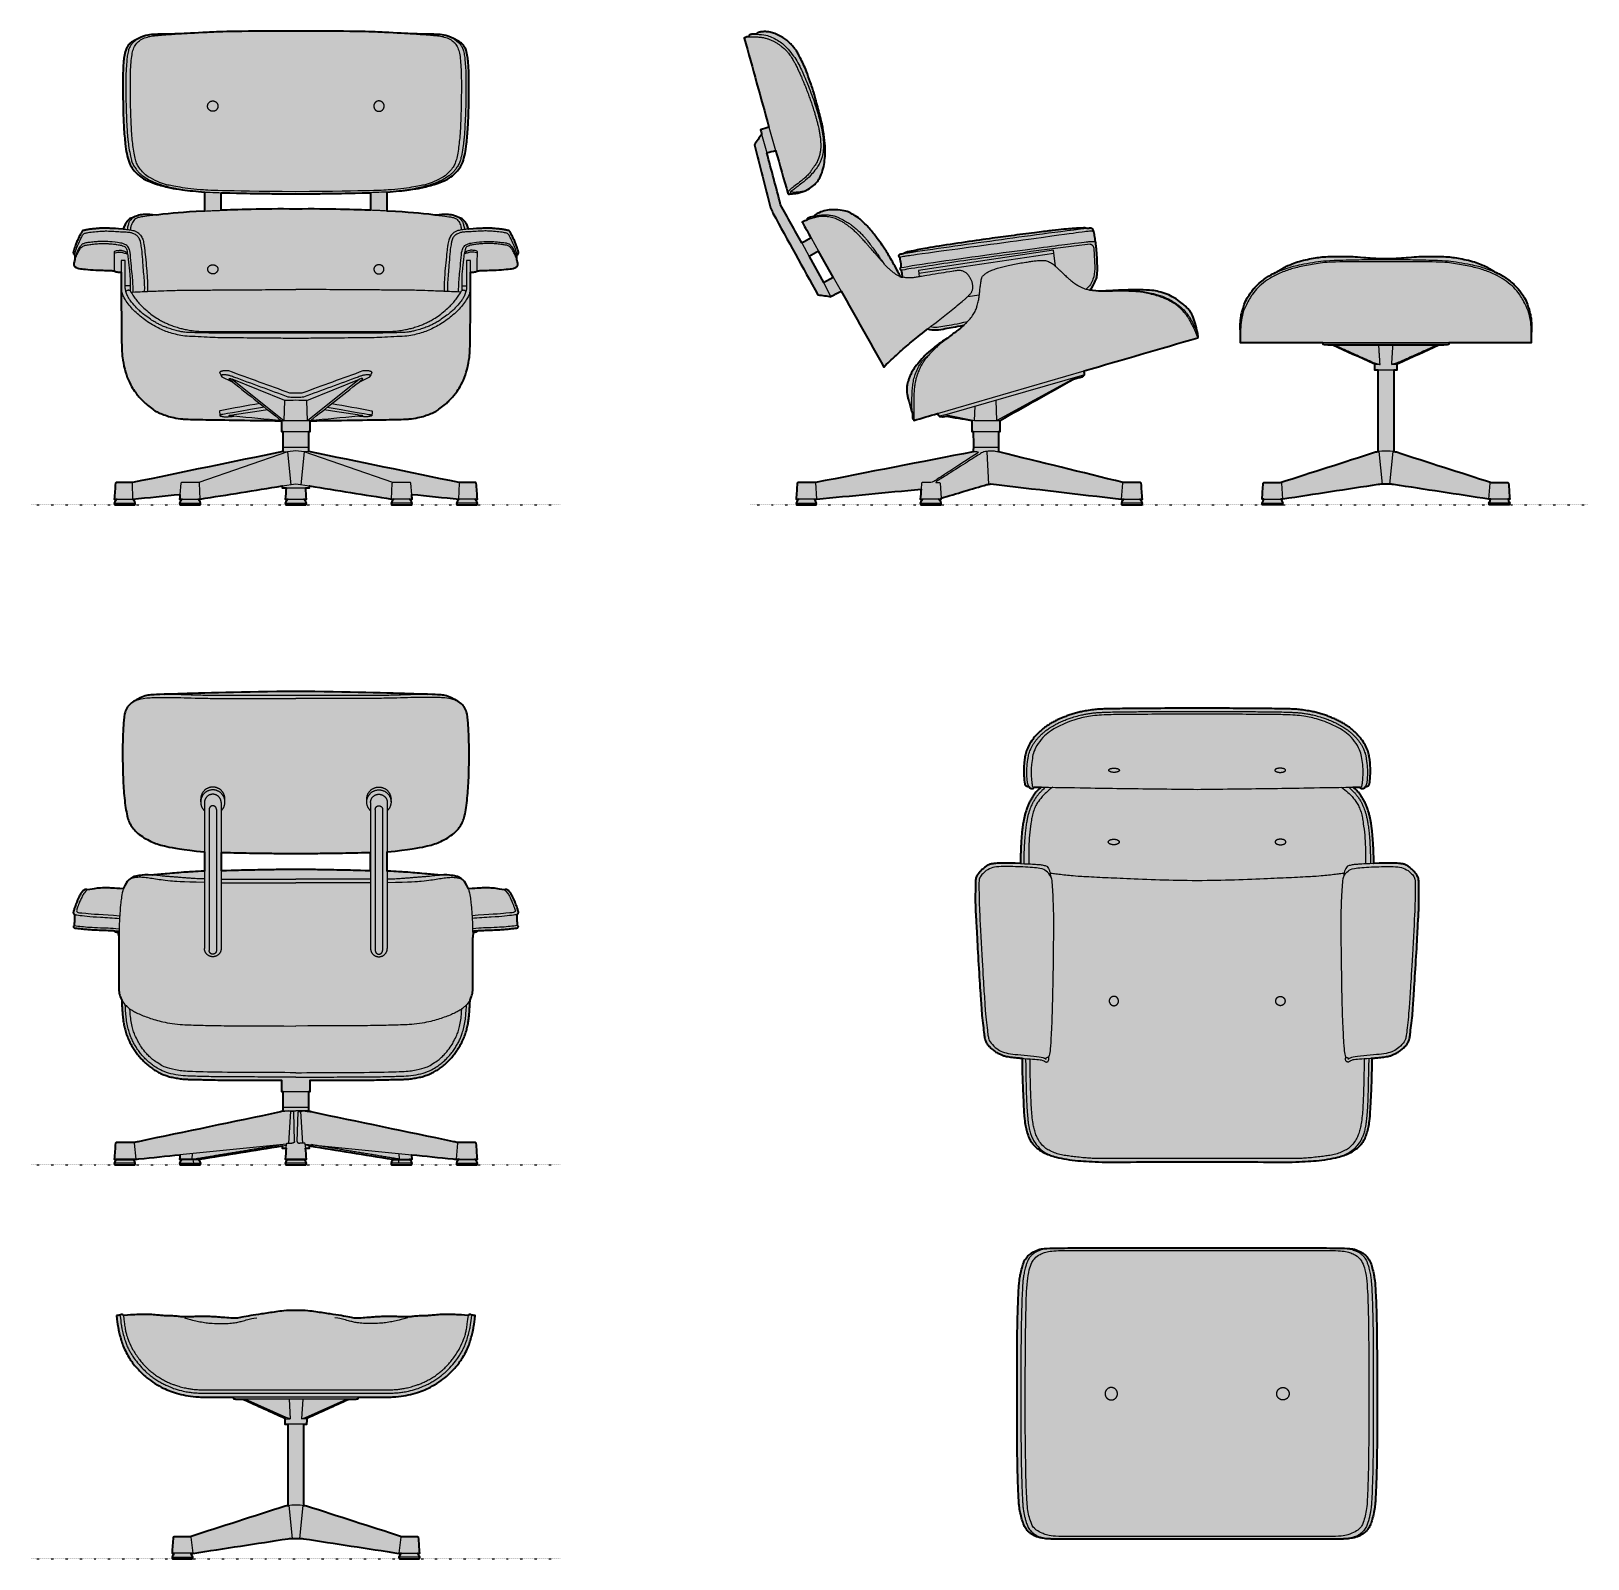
# Model space of a CAD drawing. Header units: millimetres. Extents: x 0 to 2629, y -1781 to 800.
import ezdxf

# ---------------------------------------------------------------- set-up
doc = ezdxf.new("R2010")
doc.units = ezdxf.units.MM
doc.linetypes.add('Dots', pattern=[1, 0, -1])
doc.layers.add('Blocks', color=7, linetype='Continuous')
doc.layers.add('Blocks$Fill', color=7, linetype='Continuous', true_color=0xffffff)
for name, color, linetype, lineweight, true_color in [('Blocks$Inner', 7, 'Continuous', 25, 0x007f00), ('Blocks$Outline', 7, 'Continuous', 35, 0xff3f3f), ('Groud', 7, 'Dots', 25, 0x243775)]:
    doc.layers.add(name, color=color, linetype=linetype, lineweight=lineweight, true_color=true_color)

# ---------------------------------------------------------------- blocks, each defined once
blk = doc.blocks.new('Eames Lounge Chair Front')
at = {"layer": 'Blocks$Fill', "extrusion": (0, 0, -1)}
h = blk.add_hatch(color=256, dxfattribs=at)
h.paths.add_polyline_path([(42, 139), (199.8, 141.4), (205.4, 141.6), (207.4, 141.8), (209.2, 142), (212.8, 142.4), (216.6, 142.9), (220.4, 143.6), (223.9, 144.3), (227.1, 145), (230, 145.7), (232.8, 146.5), (235.4, 147.3), (238.1, 148.2), (240.7, 149.1), (245.8, 151), (248.1, 151.9), (250.2, 152.9), (251.2, 153.3), (252.2, 153.8), (253.1, 154.3), (254.1, 154.8), (255, 155.4), (255.8, 155.9), (256.7, 156.5), (257.6, 157.1), (261.5, 160), (268.2, 165.2), (270.3, 166.9), (272, 168.3), (273.5, 169.7), (276.4, 172.6), (281.3, 177.7), (282.9, 179.3), (283.5, 180.1), (284.1, 180.8), (285.2, 182.2), (287.5, 185.2), (290.3, 189.1), (291.9, 191.5), (293.6, 194.2), (295.4, 197.2), (296.3, 198.8), (297.2, 200.4), (298.1, 202.2), (299, 204), (299.8, 205.9), (300.7, 207.8), (301.6, 209.9), (302.4, 212), (303.3, 214.2), (304.1, 216.5), (304.8, 218.8), (305.6, 221.2), (306.3, 223.7), (307, 226.2), (307.6, 228.8), (308.2, 231.4), (309.2, 236.6), (310.1, 241.5), (310.7, 246), (311, 248), (311.2, 250.1), (311.4, 252.6), (311.6, 255.9), (312.2, 282.2), (312.9, 390), (316, 390), (316.1, 390), (316.1, 390), (316.3, 390), (316.7, 390), (317.5, 390.1), (319.2, 390.3), (319.6, 390.4), (320, 390.4), (320.5, 390.5), (321.1, 390.6), (321.8, 390.8), (322.1, 390.9), (322.5, 391), (322.9, 391.1), (323, 391.2), (323.2, 391.2), (323.4, 391.3), (323.6, 391.4), (323.8, 391.5), (323.9, 391.5), (323.9, 392.3), (330.4, 392.7), (360.4, 393.9), (369.2, 394.5), (376.5, 395.2), (381.7, 395.9), (383.3, 396.1), (384.5, 396.3), (385, 396.4), (385.4, 396.5), (385.7, 396.5), (386.4, 396.7), (386.8, 396.8), (387.2, 397), (387.6, 397.1), (387.9, 397.2), (388.3, 397.4), (388.7, 397.5), (389, 397.7), (389.4, 397.8), (389.5, 397.9), (389.7, 398), (389.8, 398.1), (390, 398.2), (390.2, 398.3), (390.3, 398.4), (390.5, 398.5), (390.6, 398.6), (390.7, 398.7), (390.9, 398.8), (391, 398.9), (391.1, 399.1), (391.3, 399.2), (391.4, 399.3), (391.5, 399.4), (391.6, 399.6), (391.8, 399.7), (391.9, 399.8), (392, 400), (392.1, 400.1), (392.2, 400.3), (392.3, 400.4), (392.3, 400.6), (392.4, 400.8), (392.5, 400.9), (392.6, 401.1), (392.6, 401.3), (392.7, 401.4), (392.8, 401.6), (392.8, 401.8), (392.9, 402), (392.9, 402.2), (392.9, 402.4), (393, 402.6), (393, 402.8), (393, 403), (393, 403.2), (393, 403.4), (393, 403.6), (393, 403.9), (393, 404.1), (393, 404.3), (393, 404.6), (393, 404.8), (392.9, 405.1), (392.9, 405.3), (391.7, 408.7), (391.6, 409.1), (391.5, 409.4), (391.5, 409.7), (391.4, 410), (391.3, 410.3), (391.3, 410.6), (391.2, 410.9), (391.2, 411.2), (391.2, 411.4), (391.2, 411.7), (391.1, 412.2), (391.1, 413.3), (391.1, 415.6), (391.1, 417.2), (391.2, 419.3), (391.3, 419.3), (391.4, 419.4), (391.4, 419.4), (391.5, 419.5), (391.6, 419.5), (391.7, 419.5), (391.8, 419.6), (391.8, 419.6), (391.9, 419.7), (392, 419.7), (392, 419.8), (392.1, 419.8), (392.2, 419.9), (392.2, 419.9), (392.3, 420), (392.4, 420.1), (392.4, 420.1), (392.5, 420.2), (392.5, 420.2), (392.6, 420.3), (392.7, 420.4), (392.7, 420.4), (392.8, 420.5), (392.8, 420.5), (392.8, 420.6), (392.9, 420.7), (392.9, 420.7), (393, 420.8), (393.1, 420.9), (393.1, 421.1), (393.2, 421.2), (393.3, 421.3), (393.3, 421.4), (393.3, 421.4), (393.4, 421.5), (393.4, 421.6), (393.4, 421.6), (393.4, 421.7), (393.4, 421.8), (393.5, 421.8), (393.5, 421.9), (393.5, 422), (393.5, 422), (393.5, 422.1), (393.6, 422.2), (393.6, 422.4), (393.6, 422.5), (393.6, 422.6), (393.6, 422.8), (393.6, 422.9), (393.6, 423), (393.6, 423.2), (393.6, 423.3), (393.6, 423.5), (393.6, 423.8), (393.6, 424.1), (393.5, 424.4), (393.5, 424.8), (393.4, 425.1), (393.4, 425.4), (393.3, 425.6), (393.2, 425.9), (393.2, 426.2), (393.1, 426.5), (393, 426.8), (389.2, 437.5), (388.6, 439), (388.1, 440.4), (387.5, 441.7), (380.6, 456), (380.4, 456.6), (380.1, 457.1), (379.9, 457.4), (379.8, 457.6), (379.6, 457.9), (379.5, 458.1), (379.3, 458.4), (379.1, 458.6), (379, 458.7), (378.9, 458.8), (378.8, 459), (378.7, 459.1), (378.6, 459.2), (378.5, 459.3), (378.4, 459.4), (378.3, 459.5), (378.2, 459.6), (378.1, 459.7), (378.1, 459.7), (378, 459.7), (377.9, 459.8), (377.9, 459.8), (377.8, 459.8), (377.8, 459.9), (377.7, 459.9), (377.7, 459.9), (377.6, 460), (377.6, 460), (377.5, 460), (377.4, 460), (377.4, 460.1), (377.3, 460.1), (377.3, 460.1), (377.2, 460.1), (377.1, 460.2), (376.9, 460.2), (376.8, 460.3), (376.6, 460.3), (375.5, 460.6), (370.3, 461.7), (368.9, 461.9), (367.4, 462.2), (364.2, 462.6), (356.4, 463.5), (352.3, 463.8), (348.6, 464.1), (345.5, 464.2), (342.8, 464.2), (337, 464.2), (328.9, 463.9), (309.3, 462.7), (309.2, 463.1), (309.1, 463.5), (309, 463.9), (308.9, 464.3), (308.5, 465.2), (308.2, 466.1), (307.5, 467.8), (306.1, 470.9), (305.8, 471.5), (305.5, 472.1), (305.2, 472.7), (304.9, 473.3), (304.7, 473.6), (304.5, 473.8), (304.4, 474.1), (304.2, 474.4), (303.7, 475), (303.3, 475.6), (302.8, 476.2), (302.2, 476.8), (301.7, 477.4), (301.1, 478), (300.8, 478.3), (300.5, 478.5), (300.3, 478.8), (300, 479.1), (299.7, 479.3), (299.4, 479.5), (299.1, 479.7), (298.8, 479.9), (298.6, 480), (298.5, 480.1), (298.3, 480.2), (298.2, 480.3), (298, 480.4), (297.8, 480.5), (297.7, 480.6), (297.5, 480.7), (297.3, 480.7), (297.1, 480.8), (296.9, 480.9), (296.8, 481), (296.4, 481.1), (295.9, 481.2), (295.5, 481.4), (295, 481.5), (294.5, 481.6), (293.9, 481.7), (291.4, 482.9), (289.2, 483.9), (287.2, 484.7), (286.3, 485), (285.5, 485.3), (284.7, 485.6), (284, 485.8), (283.4, 486), (282.8, 486.1), (281.7, 486.4), (280.8, 486.6), (279.3, 486.9), (278.7, 487), (278.1, 487), (277.6, 487.1), (275.8, 487.2), (270.8, 487.5), (268.9, 487.6), (268, 487.6), (267.1, 487.5), (264.4, 487.4), (252.7, 486.5), (233.3, 488.8), (216.4, 490.4), (172.2, 493.3), (172.2, 525.3), (191.9, 527.1), (209.1, 529.1), (215.4, 529.9), (220.5, 530.7), (225, 531.6), (229.6, 532.6), (240.3, 535.2), (245.9, 536.7), (251.3, 538.3), (256.3, 539.9), (260.8, 541.4), (264.7, 542.9), (268, 544.3), (270.7, 545.5), (271.9, 546), (273.1, 546.6), (274.1, 547.2), (275.2, 547.8), (276.2, 548.5), (277.3, 549.3), (278.5, 550.1), (279.7, 551), (280.9, 552), (282.1, 553), (284.6, 555.1), (285.8, 556.1), (286.9, 557.2), (288, 558.2), (289, 559.3), (290, 560.3), (290.9, 561.3), (291.8, 562.4), (292.6, 563.4), (293.4, 564.4), (294.2, 565.5), (294.9, 566.6), (295.6, 567.7), (296.3, 568.8), (297, 570), (297.3, 570.6), (297.6, 571.3), (297.9, 571.9), (298.3, 572.6), (298.9, 574.1), (299.5, 575.6), (300, 577.2), (300.6, 579), (301.2, 580.8), (301.7, 582.7), (302.6, 586.5), (303.5, 590.3), (304.2, 594), (304.8, 597.8), (305.4, 602.1), (306, 607.2), (307.2, 620), (308.4, 634.9), (309.1, 650.4), (310.1, 706.2), (310.1, 717.8), (309.9, 726.1), (309, 743.3), (308.7, 746.4), (308.5, 749), (308.2, 751.4), (307.8, 753.8), (307.2, 756.6), (306.6, 759.6), (305.9, 762.4), (305.6, 763.7), (305.2, 764.9), (304.9, 765.9), (304.7, 766.4), (304.6, 766.8), (304.4, 767.2), (304.2, 767.6), (304.1, 768), (303.9, 768.3), (303.8, 768.6), (303.6, 768.9), (303.3, 769.4), (302.7, 770.4), (302.1, 771.4), (301.5, 772.3), (301.1, 772.8), (300.8, 773.2), (300.5, 773.7), (300.3, 773.9), (300.1, 774.1), (299.9, 774.3), (299.7, 774.5), (299.3, 774.9), (298.9, 775.3), (298.5, 775.7), (297.6, 776.6), (296, 777.9), (295.7, 778.2), (295.3, 778.4), (294.9, 778.7), (294.5, 779), (294, 779.3), (293.4, 779.7), (292.8, 780.1), (292, 780.5), (290.2, 781.5), (287.9, 782.7), (281.9, 785.6), (279.1, 786.8), (276.8, 787.9), (275.7, 788.3), (274.6, 788.7), (273.7, 789), (272.8, 789.3), (271.9, 789.5), (271.1, 789.7), (270.3, 789.9), (269.5, 790.1), (268, 790.4), (266.5, 790.7), (264.9, 790.9), (263.3, 791.1), (261.6, 791.2), (257.8, 791.5), (253.3, 791.7), (239.9, 792.1), (214.4, 792.4), (167.4, 795.1), (127.3, 796.5), (17.8, 797.2), (-91.6, 796.5), (-131.7, 795.1), (-178.8, 792.4), (-204.3, 792.1), (-217.6, 791.7), (-222.2, 791.5), (-226, 791.2), (-227.7, 791.1), (-229.3, 790.9), (-230.8, 790.7), (-232.3, 790.4), (-233.9, 790.1), (-234.6, 789.9), (-235.4, 789.7), (-236.3, 789.5), (-237.1, 789.3), (-238, 789), (-239, 788.7), (-240, 788.3), (-241.1, 787.9), (-243.5, 786.8), (-246.2, 785.6), (-252.2, 782.7), (-254.5, 781.5), (-256.3, 780.5), (-257.1, 780.1), (-257.7, 779.7), (-258.3, 779.3), (-258.8, 779), (-259.3, 778.7), (-259.7, 778.4), (-260, 778.2), (-260.3, 777.9), (-261.9, 776.6), (-262.8, 775.7), (-263.3, 775.3), (-263.7, 774.9), (-264.1, 774.5), (-264.2, 774.3), (-264.4, 774.1), (-264.6, 773.9), (-264.8, 773.7), (-265.1, 773.2), (-265.5, 772.8), (-265.8, 772.3), (-266.4, 771.4), (-267, 770.4), (-267.6, 769.4), (-268, 768.9), (-268.1, 768.6), (-268.3, 768.3), (-268.4, 768), (-268.6, 767.6), (-268.7, 767.2), (-268.9, 766.8), (-269.1, 766.4), (-269.2, 765.9), (-269.6, 764.9), (-269.9, 763.7), (-270.3, 762.4), (-270.9, 759.6), (-271.6, 756.6), (-272.1, 753.8), (-272.5, 751.4), (-272.8, 749), (-273.1, 746.4), (-273.3, 743.3), (-274.3, 726.1), (-274.4, 717.8), (-274, 667.8), (-273.5, 650.4), (-272.7, 634.9), (-271.6, 620), (-270.3, 607.2), (-269.8, 602.1), (-269.2, 597.8), (-268.5, 594), (-267.8, 590.3), (-267, 586.5), (-266, 582.7), (-265.5, 580.8), (-264.9, 579), (-264.4, 577.2), (-263.8, 575.6), (-263.2, 574.1), (-262.6, 572.6), (-262.3, 571.9), (-262, 571.3), (-261.6, 570.6), (-261.3, 570), (-260.6, 568.8), (-260, 567.7), (-259.2, 566.6), (-258.5, 565.5), (-257.7, 564.4), (-256.9, 563.4), (-256.1, 562.4), (-255.2, 561.3), (-254.3, 560.3), (-253.4, 559.3), (-252.3, 558.2), (-251.3, 557.2), (-250.1, 556.1), (-248.9, 555.1), (-246.5, 553), (-245.2, 552), (-244, 551), (-242.8, 550.1), (-241.7, 549.3), (-240.6, 548.5), (-239.5, 547.8), (-238.5, 547.2), (-237.4, 546.6), (-236.3, 546), (-235.1, 545.5), (-232.3, 544.3), (-229, 542.9), (-225.1, 541.4), (-220.6, 539.9), (-215.6, 538.3), (-210.2, 536.7), (-204.6, 535.2), (-193.9, 532.6), (-189.4, 531.6), (-184.8, 530.7), (-179.7, 529.9), (-173.4, 529.1), (-156.2, 527.1), (-136.5, 525.3), (-136.5, 493.3), (-180.7, 490.4), (-197.6, 488.8), (-217.1, 486.5), (-228.7, 487.4), (-231.4, 487.5), (-232.4, 487.6), (-233.3, 487.6), (-235.1, 487.5), (-240.1, 487.2), (-241.9, 487.1), (-242.4, 487), (-243, 487), (-243.6, 486.9), (-245.1, 486.6), (-246, 486.4), (-247.1, 486.1), (-247.7, 486), (-248.4, 485.8), (-249.1, 485.6), (-249.8, 485.3), (-250.7, 485), (-251.5, 484.7), (-253.5, 483.9), (-255.7, 482.9), (-258.3, 481.7), (-258.8, 481.6), (-259.3, 481.5), (-259.8, 481.4), (-260.3, 481.2), (-260.7, 481.1), (-261.1, 481), (-261.3, 480.9), (-261.5, 480.8), (-261.7, 480.7), (-261.8, 480.7), (-262, 480.6), (-262.2, 480.5), (-262.3, 480.4), (-262.5, 480.3), (-262.7, 480.2), (-262.8, 480.1), (-263, 480), (-263.1, 479.9), (-263.4, 479.7), (-263.7, 479.5), (-264, 479.3), (-264.3, 479.1), (-264.6, 478.8), (-264.9, 478.5), (-265.2, 478.3), (-265.4, 478), (-266, 477.4), (-266.6, 476.8), (-267.1, 476.2), (-267.6, 475.6), (-268.1, 475), (-268.5, 474.4), (-268.7, 474.1), (-268.9, 473.8), (-269.1, 473.6), (-269.2, 473.3), (-269.6, 472.7), (-269.9, 472.1), (-270.2, 471.5), (-271.1, 469.4), (-271.8, 467.8), (-272.5, 466.1), (-272.9, 465.2), (-273.2, 464.3), (-273.3, 463.9), (-273.5, 463.5), (-273.6, 463.1), (-273.7, 462.7), (-293.3, 463.9), (-301.4, 464.2), (-307.1, 464.2), (-309.9, 464.2), (-313, 464.1), (-316.7, 463.8), (-320.7, 463.5), (-328.6, 462.6), (-331.7, 462.2), (-333.2, 461.9), (-334.6, 461.7), (-340.6, 460.4), (-341, 460.3), (-341.1, 460.3), (-341.3, 460.2), (-341.4, 460.2), (-341.5, 460.1), (-341.6, 460.1), (-341.7, 460.1), (-341.7, 460.1), (-341.8, 460), (-341.8, 460), (-341.9, 460), (-342, 460), (-342, 459.9), (-342.1, 459.9), (-342.1, 459.9), (-342.2, 459.8), (-342.2, 459.8), (-342.3, 459.8), (-342.3, 459.7), (-342.4, 459.7), (-342.4, 459.7), (-342.5, 459.6), (-342.7, 459.5), (-342.8, 459.4), (-342.9, 459.3), (-343, 459.2), (-343.1, 459.1), (-343.2, 459), (-343.3, 458.8), (-343.4, 458.7), (-343.5, 458.6), (-343.6, 458.4), (-343.8, 458.1), (-344, 457.9), (-344.1, 457.6), (-344.3, 457.4), (-344.4, 457.1), (-344.7, 456.6), (-351.1, 443.3), (-351.8, 441.7), (-352.4, 440.4), (-352.9, 439), (-356.5, 429.1), (-357.3, 426.8), (-357.4, 426.5), (-357.5, 426.2), (-357.6, 425.9), (-357.6, 425.6), (-357.7, 425.4), (-357.8, 425.1), (-357.8, 424.8), (-357.9, 424.4), (-357.9, 424.1), (-357.9, 423.8), (-358, 423.5), (-358, 423.3), (-358, 423.2), (-358, 423), (-358, 422.9), (-358, 422.8), (-357.9, 422.6), (-357.9, 422.5), (-357.9, 422.4), (-357.9, 422.2), (-357.9, 422.1), (-357.8, 422), (-357.8, 422), (-357.8, 421.9), (-357.8, 421.8), (-357.8, 421.8), (-357.8, 421.7), (-357.7, 421.6), (-357.7, 421.6), (-357.7, 421.5), (-357.7, 421.4), (-357.6, 421.4), (-357.6, 421.3), (-357.5, 421.2), (-357.5, 421.1), (-357.4, 420.9), (-357.3, 420.8), (-357.3, 420.7), (-357.2, 420.7), (-357.2, 420.6), (-357.1, 420.5), (-357.1, 420.5), (-357, 420.4), (-357, 420.4), (-356.9, 420.3), (-356.9, 420.2), (-356.8, 420.2), (-356.8, 420.1), (-356.7, 420.1), (-356.6, 420), (-356.6, 419.9), (-356.5, 419.9), (-356.4, 419.8), (-356.4, 419.8), (-356.3, 419.7), (-356.2, 419.7), (-356.2, 419.6), (-356.1, 419.6), (-356, 419.5), (-355.9, 419.5), (-355.9, 419.5), (-355.8, 419.4), (-355.7, 419.4), (-355.6, 419.3), (-355.5, 419.3), (-355.4, 417.2), (-355.4, 415.6), (-355.5, 413.3), (-355.5, 412.2), (-355.5, 411.7), (-355.5, 411.4), (-355.5, 411.2), (-355.6, 410.9), (-355.6, 410.6), (-355.7, 410.3), (-355.7, 410), (-355.8, 409.7), (-355.9, 409.4), (-356, 409.1), (-356.1, 408.7), (-357.2, 405.3), (-357.3, 405.1), (-357.3, 404.8), (-357.3, 404.6), (-357.4, 404.3), (-357.4, 404.1), (-357.4, 403.9), (-357.4, 403.6), (-357.4, 403.4), (-357.4, 403.2), (-357.4, 403), (-357.3, 402.8), (-357.3, 402.6), (-357.3, 402.4), (-357.2, 402.2), (-357.2, 402), (-357.1, 401.8), (-357.1, 401.6), (-357, 401.4), (-357, 401.3), (-356.9, 401.1), (-356.8, 400.9), (-356.8, 400.8), (-356.7, 400.6), (-356.6, 400.4), (-356.5, 400.3), (-356.4, 400.1), (-356.3, 400), (-356.2, 399.8), (-356.1, 399.7), (-356, 399.6), (-355.9, 399.4), (-355.7, 399.3), (-355.6, 399.2), (-355.5, 399.1), (-355.3, 398.9), (-355.2, 398.8), (-355.1, 398.7), (-354.9, 398.6), (-354.8, 398.5), (-354.6, 398.4), (-354.5, 398.3), (-354.3, 398.2), (-354.2, 398.1), (-354, 398), (-353.9, 397.9), (-353.7, 397.8), (-353.3, 397.7), (-353, 397.5), (-352.6, 397.4), (-352.3, 397.2), (-351.9, 397.1), (-351.5, 397), (-351.1, 396.8), (-350.8, 396.7), (-350, 396.5), (-349.7, 396.5), (-349.3, 396.4), (-348.8, 396.3), (-347.7, 396.1), (-346, 395.9), (-340.9, 395.2), (-333.5, 394.5), (-324.7, 393.9), (-288.3, 392.3), (-288.3, 391.5), (-288.1, 391.5), (-287.9, 391.4), (-287.7, 391.3), (-287.6, 391.2), (-287.4, 391.2), (-287.2, 391.1), (-286.8, 391), (-286.5, 390.9), (-286.1, 390.8), (-285.4, 390.6), (-284.9, 390.5), (-284.4, 390.4), (-283.9, 390.4), (-283.5, 390.3), (-281.9, 390.1), (-281, 390), (-280.6, 390), (-280.5, 390), (-280.4, 390), (-280.3, 390), (-277.3, 390), (-276.5, 282.2), (-275.9, 255.9), (-275.8, 252.6), (-275.6, 250.1), (-275.3, 248), (-275.1, 246), (-274.4, 241.5), (-273.5, 236.6), (-272.5, 231.4), (-271.9, 228.8), (-271.3, 226.2), (-270.6, 223.7), (-269.9, 221.2), (-269.2, 218.8), (-268.4, 216.5), (-267.6, 214.2), (-266.8, 212), (-265.9, 209.9), (-265.1, 207.8), (-264.2, 205.9), (-263.3, 204), (-262.4, 202.2), (-261.5, 200.4), (-260.6, 198.8), (-259.7, 197.2), (-257.9, 194.2), (-256.2, 191.5), (-254.6, 189.1), (-251.8, 185.2), (-249.6, 182.2), (-248.5, 180.8), (-247.8, 180.1), (-247.2, 179.3), (-245.7, 177.7), (-240.7, 172.6), (-237.8, 169.7), (-236.3, 168.3), (-234.6, 166.9), (-232.6, 165.2), (-225.8, 160), (-222, 157.1), (-221.1, 156.5), (-220.2, 155.9), (-219.3, 155.4), (-218.4, 154.8), (-217.5, 154.3), (-216.5, 153.8), (-215.5, 153.3), (-214.5, 152.9), (-212.4, 151.9), (-210.1, 151), (-205.1, 149.1), (-202.4, 148.2), (-199.8, 147.3), (-197.1, 146.5), (-194.4, 145.7), (-191.4, 145), (-188.2, 144.3), (-184.7, 143.6), (-181, 142.9), (-177.2, 142.4), (-173.5, 142), (-171.7, 141.8), (-169.7, 141.6), (-164.2, 141.4), (-6.3, 139), (-6.3, 120.9), (-4, 120.9), (-3.9, 93.8), (-4.3, 87), (-258, 34.6), (-285.8, 34.6), (-286.8, 33.7), (-288.8, 6.5), (-284.4, 6.5), (-286.1, 5.7), (-286.8, 3.7), (-288.8, 0), (-288, -2.8), (-254.1, -2.8), (-253.3, 0), (-255.3, 3.7), (-256, 5.7), (-257.8, 6.5), (-177.9, 14.6), (-178.5, 6.5), (-174, 6.5), (-175.8, 5.7), (-176.5, 3.7), (-178.5, 0), (-177.7, -2.8), (-143.8, -2.8), (-143, 0), (-145, 3.7), (-145.7, 5.7), (-147.5, 6.5), (-143.9, 6.6), (-5.3, 28.9), (-5.4, 25.4), (1.3, 25.4), (0, 6.5), (4.5, 6.6), (2.7, 5.7), (2, 3.7), (0, 0), (0.8, -2.8), (17.8, -2.8), (34.8, -2.8), (35.7, 0), (33.7, 3.7), (33, 5.7), (31.2, 6.6), (35.7, 6.5), (34.3, 25.4), (41.1, 25.4), (41, 28.9), (179.5, 6.6), (183.1, 6.5), (181.4, 5.7), (180.6, 3.7), (178.7, 0), (179.5, -2.8), (213.3, -2.8), (214.2, 0), (212.2, 3.7), (211.5, 5.7), (209.7, 6.5), (214.2, 6.5), (213.6, 14.6), (293.4, 6.5), (291.7, 5.7), (290.9, 3.7), (289, 0), (289.8, -2.8), (323.7, -2.8), (324.5, 0), (322.5, 3.7), (321.8, 5.7), (320, 6.5), (324.5, 6.5), (322.5, 33.7), (321.5, 34.6), (293.7, 34.6), (39.9, 87), (39.6, 93.8), (39.6, 120.9), (42, 120.9)], flags=0)
h.paths.add_polyline_path([(143.9, 524.2), (143.9, 494.5), (93.3, 496.1), (58.2, 496.7), (-57.6, 496.1), (-108.3, 494.5), (-108.3, 524.2), (-46.7, 522.9), (82.4, 522.9)], flags=0)
at = {"layer": 'Blocks$Inner'}
for points in [[(-125.2, 209.3), (-37.4, 139), (-36.3, 173)], [(89.5, 209.3), (1.7, 139), (0.7, 173)]]:
    blk.add_lwpolyline(points, close=True, dxfattribs=at)
for points in [[(-39.6, 120.9), (-17.8, 120.9), (4, 120.9)], [(177.9, 14.6), (176.5, 33.7), (175.5, 34.6), (146, 34.6), (-3.9, 86.3), (-17.8, 88), (-31.8, 86.3), (-181.7, 34.6), (-211.1, 34.6), (-212.2, 33.7), (-213.6, 14.6)], [(-39.9, 87), (-31.8, 86.3)], [(-39.6, 94.5), (-17.8, 94.5), (3.9, 94.5)], [(-31.8, 86.3), (-26.3, 31)], [(-3.9, 86.3), (-9.4, 31)], [(4.3, 87), (-3.9, 86.3)], [(-320, 6.5), (-293.3, 6.6), (-294, 33.6), (-293.7, 34.6)], [(-179.5, 6.6), (-180.6, 33.7), (-181.7, 34.6)], [(-41, 28.9), (-17.8, 32.2), (5.3, 28.9)], [(143.9, 6.6), (145, 33.7), (146, 34.6)], [(284.4, 6.5), (257.6, 6.6), (258.3, 33.6), (258, 34.6)], [(-324.5, 0), (-289, 0)], [(-214.2, 0), (-178.7, 0)], [(-209.7, 6.5), (-183.1, 6.5)], [(-35.7, 0), (-17.8, 0), (0, 0)], [(-34.3, 25.4), (-17.8, 25.4), (-1.3, 25.4)], [(-31.2, 6.6), (-17.8, 6.6), (-4.5, 6.6)], [(178.5, 0), (143, 0)], [(174, 6.5), (147.4, 6.5)], [(288.8, 0), (253.3, 0)]]:
    blk.add_lwpolyline(points, dxfattribs=at)
for points, knots in [([(179.7, 792.5), (217, 789.7), (224.9, 789.1), (232.3, 787.7), (243, 783.7), (249.8, 778.5), (254.9, 771.4), (258.1, 762.6), (259.8, 751.9), (261, 736.2), (261.7, 721.3), (261.6, 682.7), (261.1, 659.4), (259.9, 630.8), (258.8, 616.6), (257.5, 604.4), (255.6, 590.9), (253.2, 579.8), (250.5, 572.5), (247, 566.1), (239.2, 556.8), (233.6, 552), (214.5, 542), (203.7, 538.3), (184.6, 534.1), (145.6, 528.8), (112.4, 527.2), (-17.8, 525.8), (-148.1, 527.2), (-181.3, 528.8), (-220.3, 534.1), (-239.4, 538.3), (-250.2, 542), (-269.3, 552), (-274.9, 556.8), (-282.7, 566.1), (-286.2, 572.5), (-288.8, 579.8), (-291.2, 590.9), (-293.1, 604.4), (-294.4, 616.6), (-295.5, 630.8), (-296.7, 659.4), (-297.3, 682.7), (-297.4, 721.3), (-296.7, 736.2), (-295.4, 751.9), (-293.8, 762.6), (-290.6, 771.4), (-285.5, 778.5), (-278.7, 783.7), (-268, 787.7), (-260.5, 789.1), (-252.7, 789.7), (-215.4, 792.5)], [0, 0, 0, 0, 0.024162, 0.048324, 0.072485, 0.096647, 0.120809, 0.144971, 0.169132, 0.193294, 0.217456, 0.241618, 0.265779, 0.289941, 0.314103, 0.338265, 0.362426, 0.386588, 0.41075, 0.434912, 0.459073, 0.483235, 0.507397, 0.531559, 0.55572, 0.579882, 0.604044, 0.604044, 0.604044, 0.628206, 0.652367, 0.676529, 0.700691, 0.724853, 0.749014, 0.773176, 0.797338, 0.8215, 0.845662, 0.869823, 0.893985, 0.918147, 0.942309, 0.96647, 0.990632, 1.014794, 1.038956, 1.063117, 1.087279, 1.111441, 1.135603, 1.159764, 1.183926, 1.208088, 1.208088, 1.208088, 1.208088]), ([(-292.7, 356.4), (-292.7, 363.7), (-293, 374.6), (-294.2, 386.2), (-296.1, 404.6), (-297.5, 425.3), (-300.6, 432.3), (-303, 435.1), (-306.6, 437), (-310.9, 438.7), (-317.6, 439.9), (-323, 440.9), (-330.1, 441.4), (-339.3, 442), (-346.7, 442), (-353.8, 441.5), (-363.1, 440.6), (-371.4, 439.7), (-377.1, 438.2), (-380.4, 436.1), (-385.2, 429.4), (-387.9, 423.4), (-390.6, 413.2), (-391.4, 410.2), (-389.9, 414.1), (-387.8, 419.2), (-384.1, 426.5), (-381.4, 430.7), (-379, 433.2), (-376.3, 434.9), (-371.9, 435.8), (-364.3, 436.9), (-354.7, 437.9), (-346.6, 438.5), (-339, 438.5), (-334, 438.2), (-325.6, 437.6), (-319.5, 436.7), (-316.3, 436.2), (-312.3, 435.5), (-308.3, 434), (-306.1, 432.9), (-304.5, 430.8), (-303.1, 427.3), (-302.6, 422.7)], [-0.1089185, -0.1089185, -0.1089185, -0.1089185, -0.0971276, -0.0849866, -0.0728457, -0.0607047, -0.0485638, -0.0364228, -0.0242819, -0.0121409, 0, 0, 0, 0.0093008, 0.0186015, 0.0279023, 0.0372031, 0.0465038, 0.0558046, 0.0651054, 0.0744061, 0.0837069, 0.0930077, 0.0930077, 0.0930077, 0.0992919, 0.1055762, 0.1118604, 0.1181446, 0.1244289, 0.1307131, 0.1369974, 0.1432816, 0.1495659, 0.1558501, 0.1621344, 0.1684186, 0.1747028, 0.1809871, 0.1872713, 0.1935556, 0.1998398, 0.2061241, 0.2124718, 0.2124718, 0.2124718, 0.2124718]), ([(-323.9, 392.3), (-324.1, 403.2), (-324.3, 414.2), (-324.4, 425.1), (-323, 426), (-319.4, 426.7), (-315.2, 427.1), (-312.8, 427.1), (-310.1, 426.3), (-307.3, 425.4), (-303.1, 423.8), (-302.5, 422.6), (-301.8, 419.9), (-300.9, 411.2), (-299.6, 400.1), (-298.8, 392.6), (-297.8, 382.6), (-297.8, 375.3), (-297.8, 367)], [0, 0, 0, 0, 0.0351808, 0.0351808, 0.0351808, 0.0417243, 0.0482677, 0.0548111, 0.0613546, 0.067898, 0.0744415, 0.0809849, 0.0875283, 0.0940718, 0.1006152, 0.1071587, 0.1137021, 0.1202456, 0.1202456, 0.1202456, 0.1202456]), ([(257, 356.4), (257, 363.7), (257.4, 374.6), (258.6, 386.2), (260.5, 404.6), (261.8, 425.3), (265, 432.3), (267.3, 435.1), (271, 437), (275.2, 438.7), (281.9, 439.9), (287.3, 440.9), (294.5, 441.4), (303.6, 442), (311, 442), (318.1, 441.5), (327.5, 440.6), (335.8, 439.7), (341.4, 438.2), (344.7, 436.1), (349.5, 429.4), (352.2, 423.4), (354.9, 413.2), (355.7, 410.2), (354.3, 414.1), (352.1, 419.2), (348.5, 426.5), (345.8, 430.7), (343.3, 433.2), (340.7, 434.9), (336.2, 435.8), (328.6, 436.9), (319.1, 437.9), (310.9, 438.5), (303.3, 438.5), (298.4, 438.2), (289.9, 437.6), (283.9, 436.7), (280.7, 436.2), (276.6, 435.5), (272.6, 434), (270.4, 432.9), (268.9, 430.8), (267.5, 427.3), (266.9, 422.7)], [-0.1089185, -0.1089185, -0.1089185, -0.1089185, -0.0971276, -0.0849866, -0.0728457, -0.0607047, -0.0485638, -0.0364228, -0.0242819, -0.0121409, 0, 0, 0, 0.0093008, 0.0186015, 0.0279023, 0.0372031, 0.0465038, 0.0558046, 0.0651054, 0.0744061, 0.0837069, 0.0930077, 0.0930077, 0.0930077, 0.0992919, 0.1055762, 0.1118604, 0.1181446, 0.1244289, 0.1307131, 0.1369974, 0.1432816, 0.1495659, 0.1558501, 0.1621344, 0.1684186, 0.1747028, 0.1809871, 0.1872713, 0.1935556, 0.1998398, 0.2061241, 0.2124718, 0.2124718, 0.2124718, 0.2124718]), ([(288.3, 392.3), (288.4, 403.2), (288.6, 414.2), (288.8, 425.1), (287.3, 426), (283.7, 426.7), (279.5, 427.1), (277.1, 427.1), (274.4, 426.3), (271.6, 425.4), (267.4, 423.8), (266.8, 422.6), (266.1, 419.9), (265.2, 411.2), (264, 400.1), (263.1, 392.6), (262.2, 382.6), (262.2, 375.3), (262.2, 367)], [0, 0, 0, 0, 0.0351808, 0.0351808, 0.0351808, 0.0417243, 0.0482677, 0.0548111, 0.0613546, 0.067898, 0.0744415, 0.0809849, 0.0875283, 0.0940718, 0.1006152, 0.1071587, 0.1137021, 0.1202456, 0.1202456, 0.1202456, 0.1202456]), ([(277.3, 390), (277.2, 396.6), (277.2, 403.3), (277.1, 409.9), (274.9, 409.9), (272.6, 409.9), (270.3, 409.9), (270.3, 371.1), (270.3, 361.3), (269.6, 357.8), (266.9, 350.4), (263.8, 344.8), (260.9, 340.6), (250.2, 328.3), (244.7, 323.2), (237.5, 317.4), (227.1, 310), (220.5, 305.8), (214.2, 302.4), (209, 299.8), (202, 296.8), (193.8, 294), (183.9, 291.2), (177.1, 289.7), (172.6, 288.7), (161.9, 288), (145.2, 287.3), (91.7, 286.9), (19.6, 286.9), (-17.8, 286.9), (-55.3, 286.9), (-127.4, 286.9), (-180.9, 287.3), (-197.5, 288), (-208.3, 288.7), (-212.8, 289.7), (-219.5, 291.2), (-229.5, 294), (-237.7, 296.8), (-244.7, 299.8), (-249.9, 302.4), (-256.1, 305.8), (-262.8, 310), (-273.2, 317.4), (-280.3, 323.2), (-285.9, 328.3), (-296.6, 340.6), (-299.4, 344.8), (-302.5, 350.4), (-305.2, 357.8), (-306, 361.3), (-306, 371.1), (-306, 409.9), (-308.3, 409.9), (-310.5, 409.9), (-312.8, 409.9), (-312.9, 403.3), (-312.9, 396.6), (-312.9, 390)], [0, 0, 0, 0, 0.0213244, 0.0213244, 0.0213244, 0.0286963, 0.0286963, 0.0286963, 0.047564, 0.0664318, 0.0852996, 0.1041674, 0.1230351, 0.1419029, 0.1607707, 0.1796385, 0.1985062, 0.217374, 0.2362418, 0.2551096, 0.2739773, 0.2928451, 0.3117129, 0.3305807, 0.3494484, 0.3683162, 0.387184, 0.4060518, 0.4243535, 0.4243535, 0.4243535, 0.4426553, 0.4615231, 0.4803908, 0.4992586, 0.5181264, 0.5369942, 0.5558619, 0.5747297, 0.5935975, 0.6124653, 0.631333, 0.6502008, 0.6690686, 0.6879364, 0.7068041, 0.7256719, 0.7445397, 0.7634075, 0.7822753, 0.801143, 0.8200108, 0.8200108, 0.8200108, 0.8273826, 0.8273826, 0.8273826, 0.8487071, 0.8487071, 0.8487071, 0.8487071]), ([(277.2, 364.5), (276.4, 357), (275, 353.3), (273.3, 348.9), (269.1, 341.5), (261.5, 331.6), (254.6, 323.8), (245, 315.7), (235.8, 308.1), (224.1, 300.8), (214.7, 295.7), (203.8, 290.7), (194.3, 287.3), (182.2, 284.2), (170.7, 281.9), (153.2, 281.1), (131.3, 280), (114.8, 279.2), (94.1, 279), (35, 278.5), (13, 278.3), (-9.7, 278.1), (-17.8, 278.1), (-26, 278.1), (-48.7, 278.3), (-70.6, 278.5), (-129.8, 279), (-150.5, 279.2), (-166.9, 280), (-188.9, 281.1), (-206.4, 281.9), (-217.9, 284.2), (-230, 287.3), (-239.5, 290.7), (-250.4, 295.7), (-259.8, 300.8), (-271.4, 308.1), (-280.6, 315.7), (-290.3, 323.8), (-297.2, 331.6), (-304.8, 341.5), (-309, 348.9), (-310.7, 353.3), (-312, 357), (-312.9, 364.5)], [0.0008188, 0.0008188, 0.0008188, 0.0008188, 0.0178013, 0.0356027, 0.053404, 0.0712053, 0.0890066, 0.106808, 0.1246093, 0.1424106, 0.1602119, 0.1780133, 0.1958146, 0.2136159, 0.2314173, 0.2492186, 0.2670199, 0.2848212, 0.3026226, 0.3204239, 0.3382252, 0.3560265, 0.3560265, 0.3560265, 0.3738279, 0.3916292, 0.4094305, 0.4272319, 0.4450332, 0.4628345, 0.4806358, 0.4984372, 0.5162385, 0.5340398, 0.5518411, 0.5696425, 0.5874438, 0.6052451, 0.6230465, 0.6408478, 0.6586491, 0.6764504, 0.6942518, 0.7112343, 0.7112343, 0.7112343, 0.7112343]), ([(-304.9, 357.2), (-304.7, 357.9), (-303.9, 358.8), (-302.7, 359.4), (-301.8, 359.8), (-300.4, 359.9), (-299.7, 359.9), (-298.8, 359.5), (-298.3, 359.3), (-297.2, 357.6), (-291.9, 349.1), (-287.2, 342.9), (-281.2, 335.9), (-278, 332.4), (-266.8, 322.4), (-258.5, 316.1), (-247, 308.8), (-242, 306.3), (-235.1, 303), (-229.9, 300.7), (-220.5, 297.4), (-212, 295), (-205.5, 293.3), (-195.4, 291.6), (-187.8, 290.4), (-175.9, 289.8), (-153, 289.7), (-93.4, 289.7), (-53.2, 289.7), (-17.8, 289.7), (17.5, 289.7), (57.8, 289.7), (117.4, 289.7), (140.2, 289.8), (152.2, 290.4), (159.7, 291.6), (169.8, 293.3), (176.3, 295), (184.8, 297.4), (194.2, 300.7), (199.4, 303), (206.3, 306.3), (211.3, 308.8), (222.9, 316.1), (231.1, 322.4), (242.4, 332.4), (245.6, 335.9), (251.6, 342.9), (256.2, 349.1), (261.5, 357.6), (262.6, 359.3), (263.1, 359.5), (264, 359.9), (264.8, 359.9), (266.1, 359.8), (267.1, 359.4), (268.2, 358.8), (269, 357.9), (269.2, 357.2)], [-0.335181, -0.335181, -0.335181, -0.335181, -0.3227662, -0.3103514, -0.2979366, -0.2855218, -0.2731071, -0.2606923, -0.2482775, -0.2358627, -0.223448, -0.2110332, -0.1986184, -0.1862036, -0.1737888, -0.1613741, -0.1489593, -0.1365445, -0.1241297, -0.1117149, -0.0993002, -0.0868854, -0.0744706, -0.0620558, -0.049641, -0.0372263, -0.0248115, -0.0123967, 0, 0, 0, 0.0123967, 0.0248115, 0.0372263, 0.049641, 0.0620558, 0.0744706, 0.0868854, 0.0993002, 0.1117149, 0.1241297, 0.1365445, 0.1489593, 0.1613741, 0.1737888, 0.1862036, 0.1986184, 0.2110332, 0.223448, 0.2358627, 0.2482775, 0.2606923, 0.2731071, 0.2855218, 0.2979366, 0.3103514, 0.3227662, 0.335181, 0.335181, 0.335181, 0.335181]), ([(6.3, 139), (33.8, 160.8), (61.3, 182.5), (88.8, 204.3), (94.9, 207.2), (101, 210.1), (107, 213.1), (108.4, 215.5), (109.8, 218), (111.2, 220.4), (110.3, 221.5), (109.3, 222), (108.3, 222.4), (107.3, 222.7), (106.3, 223), (104.9, 223.2), (103.5, 223.3), (101.5, 223.4), (99.5, 223.4), (95.5, 223.2), (61.1, 210.7), (26.7, 198.2), (-7.7, 185.7), (-11.1, 185.7), (-14.4, 185.7), (-17.8, 185.7), (-21.2, 185.7), (-24.6, 185.7), (-28, 185.7), (-62.4, 198.2), (-96.8, 210.7), (-131.2, 223.2), (-135.1, 223.4), (-137.1, 223.4), (-139.1, 223.3), (-140.6, 223.2), (-142, 223), (-143, 222.7), (-143.9, 222.4), (-145, 222), (-146, 221.5), (-146.9, 220.4), (-145.5, 218), (-144.1, 215.5), (-142.7, 213.1), (-136.6, 210.1), (-130.5, 207.2), (-124.4, 204.3), (-97, 182.5), (-69.5, 160.8), (-42, 139)], [-0.1432217, -0.1432217, -0.1432217, -0.1432217, -0.0306931, -0.0306931, -0.0306931, -0.0090021, -0.0090021, -0.0090021, 0, 0, 0, 0.0022101, 0.0044202, 0.0066302, 0.0088403, 0.0110504, 0.0132605, 0.0154706, 0.0176806, 0.0176806, 0.0176806, 0.1351715, 0.1351715, 0.1351715, 0.1460619, 0.1460619, 0.1460619, 0.1569523, 0.1569523, 0.1569523, 0.2744432, 0.2744432, 0.2744432, 0.2766533, 0.2788633, 0.2810734, 0.2832835, 0.2854936, 0.2877037, 0.2899137, 0.2921238, 0.2921238, 0.2921238, 0.3011259, 0.3011259, 0.3011259, 0.322817, 0.322817, 0.322817, 0.4353455, 0.4353455, 0.4353455, 0.4353455]), ([(107.9, 214.6), (107.7, 215.3), (107.5, 216), (107, 216.2), (106, 216.6), (104.8, 216.6), (103.9, 216.7), (102.9, 216.6), (100, 216.5), (97.6, 216), (95.1, 215.6), (93.5, 215.1), (89.9, 213.8), (87.3, 212.9), (56.6, 201.6), (25.9, 190.3), (-4.9, 179), (-7.9, 178.7), (-10.9, 178.3), (-13.8, 178), (-15.2, 178), (-16.5, 178), (-17.8, 178), (-19.2, 178), (-20.5, 178), (-21.8, 178), (-24.8, 178.3), (-27.8, 178.7), (-30.8, 179), (-61.5, 190.3), (-92.2, 201.6), (-122.9, 212.9), (-125.6, 213.8), (-129.2, 215.1), (-130.8, 215.6), (-133.3, 216), (-135.7, 216.5), (-138.6, 216.6), (-139.5, 216.7), (-140.5, 216.6), (-141.7, 216.6), (-142.7, 216.2), (-143.2, 216), (-143.4, 215.3), (-143.6, 214.6)], [0, 0, 0, 0, 0.0021732, 0.0043463, 0.0065195, 0.0086927, 0.0108659, 0.013039, 0.0152122, 0.0173854, 0.0195586, 0.0217317, 0.0239049, 0.0239049, 0.0239049, 0.1289526, 0.1289526, 0.1289526, 0.1386296, 0.1386296, 0.1386296, 0.1428985, 0.1428985, 0.1428985, 0.1471674, 0.1471674, 0.1471674, 0.1568445, 0.1568445, 0.1568445, 0.2618921, 0.2618921, 0.2618921, 0.2640653, 0.2662385, 0.2684117, 0.2705848, 0.272758, 0.2749312, 0.2771044, 0.2792775, 0.2814507, 0.2836239, 0.2857971, 0.2857971, 0.2857971, 0.2857971]), ([(-78.8, 168.2), (-101.1, 164.1), (-123.4, 160.1), (-145.7, 156), (-146.3, 155.7), (-146.8, 155), (-146.8, 154.4), (-146.6, 153), (-146.4, 151.1), (-146.1, 147.8), (-146.1, 147.4), (-145.6, 147.2), (-144.3, 146.8), (-143, 146.5), (-141.1, 146.1), (-141.1, 146.1), (-139.9, 145.8), (-137.1, 145.8), (-135.4, 145.7), (-132.4, 145.8), (-129.4, 146), (-127.5, 146.2), (-122.4, 146.5)], [0, 0, 0, 0, 0.072782, 0.072782, 0.072782, 0.0748674, 0.0769527, 0.079038, 0.0811233, 0.0832087, 0.085294, 0.0873793, 0.0894647, 0.09155, 0.0936353, 0.0957206, 0.097806, 0.0998913, 0.1019766, 0.104062, 0.1061473, 0.1082326, 0.1082326, 0.1082326, 0.1082326]), ([(30.1, 157.8), (94.2, 148.2), (94.6, 148.2), (94.9, 147.9), (94.9, 147.1), (94.2, 147.1), (86.7, 146.5), (59.9, 144), (33.1, 141.5), (6.3, 139), (-1.7, 139), (-9.8, 139), (-17.8, 139), (-25.9, 139), (-33.9, 139), (-42, 139), (-68.8, 141.5), (-95.6, 144), (-122.4, 146.5), (-129.9, 147.1), (-130.6, 147.1), (-130.6, 147.9), (-130.3, 148.2), (-129.8, 148.2), (-65.7, 157.8)], [-0.0799822, -0.0799822, -0.0799822, -0.0799822, -0.0599867, -0.0399911, -0.0199956, 0, 0, 0, 0.0863762, 0.0863762, 0.0863762, 0.1122428, 0.1122428, 0.1122428, 0.1381093, 0.1381093, 0.1381093, 0.2244855, 0.2244855, 0.2244855, 0.2444811, 0.2644767, 0.2844722, 0.3044678, 0.3044678, 0.3044678, 0.3044678]), ([(0.7, 173), (-4.8, 173), (-11.4, 173.3), (-17.8, 173.6), (-24.3, 173.3), (-30.9, 173), (-36.4, 173)], [0, 0, 0, 0, 0.01983607, 0.01983607, 0.01983607, 0.03967214, 0.03967214, 0.03967214, 0.03967214]), ([(43.1, 168.2), (65.4, 164.1), (87.8, 160.1), (110.1, 156), (110.6, 155.7), (111.2, 155), (111.1, 154.4), (111, 153), (110.8, 151.1), (110.4, 147.8), (110.4, 147.4), (110, 147.2), (108.6, 146.8), (107.3, 146.5), (105.5, 146.1), (105.4, 146.1), (104.2, 145.8), (101.5, 145.8), (99.7, 145.7), (96.7, 145.8), (93.7, 146), (91.8, 146.2), (86.7, 146.5)], [0, 0, 0, 0, 0.072782, 0.072782, 0.072782, 0.0748674, 0.0769527, 0.079038, 0.0811233, 0.0832087, 0.085294, 0.0873793, 0.0894647, 0.09155, 0.0936353, 0.0957206, 0.097806, 0.0998913, 0.1019766, 0.104062, 0.1061473, 0.1082326, 0.1082326, 0.1082326, 0.1082326])]:
    blk.add_open_spline(points, degree=3, knots=knots, dxfattribs=at)
for points, degree in [([(-285.3, 783.9), (-292.6, 777.9), (-295.6, 775.1), (-297.2, 772.3), (-298.7, 769.6), (-300, 767.3), (-302.5, 756.2), (-303.2, 749.4), (-304.5, 733.1), (-304.9, 724.4), (-305.1, 708.4), (-304.9, 688.4), (-304.8, 675.2), (-304.1, 655.1), (-303.2, 633.1), (-302.2, 621.4), (-301.6, 614.5), (-301, 609), (-298.5, 591.5), (-296, 580.3), (-294.5, 575.2), (-291, 568.7), (-286.5, 562.4), (-283.3, 558.5), (-279.4, 555.2), (-275.5, 551.8), (-266.4, 546.1), (-254.1, 540.7), (-248.3, 538.8), (-238.8, 535.7), (-227.5, 533), (-214.7, 530.4), (-203.3, 528.6), (-198.5, 527.8)], 3), ([(249.7, 783.9), (256.9, 777.9), (259.9, 775.1), (261.5, 772.3), (263, 769.6), (264.4, 767.3), (266.9, 756.2), (267.6, 749.4), (268.9, 733.1), (269.2, 724.4), (269.5, 708.4), (269.3, 688.4), (269.2, 675.2), (268.5, 655.1), (267.5, 633.1), (266.6, 621.4), (266, 614.5), (265.4, 609), (262.8, 591.5), (260.3, 580.3), (258.8, 575.2), (255.3, 568.7), (250.8, 562.4), (247.6, 558.5), (243.7, 555.2), (239.8, 551.8), (230.7, 546.1), (218.4, 540.7), (212.7, 538.8), (203.1, 535.7), (191.9, 533), (179, 530.4), (167.6, 528.6), (162.9, 527.8)], 3), ([(-172.2, 525.3), (-158.6, 524.7), (-147.2, 524.3), (-144, 524.2)], 3), ([(136.5, 525.3), (122.9, 524.7), (111.5, 524.3), (108.3, 524.2)], 3), ([(-293.9, 481.7), (-296.3, 479.2), (-298.8, 476), (-299.5, 475.1), (-301.1, 469.4), (-302.3, 465.3), (-302.9, 462.1)], 3), ([(-252.7, 486.5), (-262.3, 485.4), (-274.7, 483.8), (-283.2, 482.7), (-287.6, 480.9), (-290.1, 479.3), (-292.8, 475.8), (-294.9, 472), (-296.4, 467.5), (-297, 464.5), (-297.5, 461.5)], 3), ([(-172.2, 493.3), (-166.9, 493.6), (-161.4, 493.8), (-153.5, 494.2), (-148.3, 494.4), (-143.9, 494.5)], 3), ([(136.5, 493.3), (131.2, 493.6), (125.7, 493.8), (117.8, 494.2), (112.7, 494.4), (108.3, 494.5)], 3), ([(217.1, 486.5), (226.6, 485.4), (239, 483.8), (247.6, 482.7), (251.9, 480.9), (254.5, 479.3), (257.2, 475.8), (259.3, 472), (260.7, 467.5), (261.4, 464.5), (261.8, 461.5)], 3), ([(258.2, 481.7), (260.6, 479.2), (263.1, 476), (263.8, 475.1), (265.4, 469.4), (266.7, 465.3), (267.2, 462.1)], 3), ([(-391.2, 419.3), (-390.7, 422.7), (-388.7, 429.6), (-384.6, 439), (-379.6, 449.7), (-376.1, 455.2), (-374.8, 455.6), (-369.6, 457), (-357.7, 458.4), (-345.7, 459.4), (-340.3, 459.6), (-328.8, 459.5), (-316, 458.4), (-306.4, 458.2), (-298.1, 457.4), (-293.9, 456.2), (-287.8, 453.7), (-283.5, 448.9), (-282.4, 446.5), (-280.9, 443.3), (-280, 436.8), (-278.1, 426.6), (-276.7, 405.5), (-275.5, 389.9), (-274.2, 376.7), (-273.6, 367.1), (-273.8, 357.4)], 3), ([(-309.3, 462.7), (-305.8, 462.5), (-303, 462.1), (-299, 461.7), (-297.5, 461.5), (-295.6, 461.2), (-291.2, 460), (-289.4, 459.5), (-284.2, 456.6), (-282.3, 455), (-280, 452.4), (-278.1, 449.5), (-276.4, 445.9), (-275.4, 442.1), (-274.5, 437.6), (-273.5, 431), (-272, 417.2), (-269.7, 394.9), (-268.9, 381), (-268.4, 372.1), (-268.3, 363.5), (-268.3, 357.6)], 3), ([(273.7, 462.7), (270.1, 462.5), (267.4, 462.1), (263.3, 461.7), (261.8, 461.5), (259.9, 461.2), (255.5, 460), (253.7, 459.5), (248.5, 456.6), (246.7, 455), (244.3, 452.4), (242.4, 449.5), (240.8, 445.9), (239.7, 442.1), (238.8, 437.6), (237.8, 431), (236.4, 417.2), (234.1, 394.9), (233.2, 381), (232.7, 372.1), (232.6, 363.5), (232.6, 357.6)], 3), ([(355.5, 419.3), (355, 422.7), (353, 429.6), (349, 439), (343.9, 449.7), (340.4, 455.2), (339.1, 455.6), (333.9, 457), (322, 458.4), (310, 459.4), (304.6, 459.6), (293.2, 459.5), (280.4, 458.4), (270.7, 458.2), (262.4, 457.4), (258.2, 456.2), (252.2, 453.7), (247.8, 448.9), (246.8, 446.5), (245.3, 443.3), (244.3, 436.8), (242.4, 426.6), (241, 405.5), (239.8, 389.9), (238.5, 376.7), (237.9, 367.1), (238.1, 357.4)], 3), ([(-324.4, 422.5), (-323.5, 422.8), (-321.1, 423.4), (-315.2, 424), (-312.5, 424), (-308.9, 422.9), (-305.2, 421.8), (-303.3, 421.3), (-302, 420.6), (-302, 420.2)], 3), ([(288.7, 422.5), (287.9, 422.8), (285.4, 423.4), (279.5, 424), (276.8, 424), (273.3, 422.9), (269.5, 421.8), (267.7, 421.3), (266.4, 420.6), (266.3, 420.2)], 3), ([(-297.8, 367), (-301.9, 367), (-305.9, 367)], 2), ([(-297.8, 367), (-297.8, 362.8), (-297.8, 358.5)], 2), ([(-296.3, 356.2), (-277.4, 357.2), (-270.1, 357.5), (-262.5, 357.9), (-256, 358.1), (-236.2, 358.8), (-213.5, 359.6), (-178, 359.8), (-153.2, 359.9), (-120.7, 360.1), (-68.1, 360.4), (-36.6, 360.9), (-17.8, 360.9)], 3), ([(260.7, 356.2), (241.7, 357.2), (234.4, 357.5), (226.8, 357.9), (220.3, 358.1), (200.5, 358.8), (177.8, 359.6), (142.3, 359.8), (117.5, 359.9), (85, 360.1), (32.5, 360.4), (0.9, 360.9), (-17.8, 360.9)], 3), ([(262.2, 367), (262.2, 362.8), (262.2, 358.5)], 2), ([(262.2, 367), (266.2, 367), (270.3, 367)], 2), ([(-124.4, 204.3), (-129.8, 208.5), (-130.4, 209), (-130.9, 209.4), (-130.5, 210.1), (-129.8, 210.3), (-128.5, 210.2), (-126.5, 209.8), (-125.2, 209.3)], 3), ([(88.8, 204.3), (94.1, 208.5), (94.7, 209), (95.2, 209.4), (94.8, 210.1), (94.1, 210.3), (92.8, 210.2), (90.9, 209.8), (89.5, 209.3)], 3), ([(-70.8, 161.8), (-142.1, 149.6), (-142.4, 149.6), (-143, 149.5), (-145.1, 148.6), (-145.6, 148.5), (-145.9, 148.2), (-146.1, 148), (-146.1, 147.8)], 3), ([(35.1, 161.8), (106.4, 149.6), (106.7, 149.6), (107.3, 149.5), (109.4, 148.6), (109.9, 148.5), (110.3, 148.2), (110.4, 148), (110.4, 147.8)], 3)]:
    blk.add_open_spline(points, degree=degree, dxfattribs=at)
for points, knots in [([(-151.8, 664.4), (-145.7, 670.7), (-152.1, 676.8), (-158.4, 682.9), (-164.5, 676.6), (-170.6, 670.3), (-164.2, 664.2), (-157.9, 658.1), (-151.8, 664.4)], [0, 0, 0, 0.01532438, 0.01532438, 0.03064876, 0.03064876, 0.04597314, 0.04597314, 0.06129751, 0.06129751, 0.06129751]), ([(116.2, 664.4), (110.1, 670.7), (116.4, 676.8), (122.7, 682.9), (128.8, 676.6), (134.9, 670.3), (128.6, 664.2), (122.3, 658.1), (116.2, 664.4)], [0, 0, 0, 0.01532438, 0.01532438, 0.03064876, 0.03064876, 0.04597314, 0.04597314, 0.06129751, 0.06129751, 0.06129751]), ([(-158.2, 387), (-149.7, 386.9), (-149.5, 395.1), (-149.4, 402.4), (-157.9, 402.5), (-166.4, 402.6), (-166.6, 395.4), (-166.7, 387.2), (-158.2, 387)], [0, 0, 0, 1.570796, 1.570796, 3.141593, 3.141593, 4.712389, 4.712389, 6.283185, 6.283185, 6.283185]), ([(122.5, 387), (114, 386.9), (113.9, 395.1), (113.7, 402.4), (122.3, 402.5), (130.8, 402.6), (130.9, 395.4), (131, 387.2), (122.5, 387)], [0, 0, 0, 1.570796, 1.570796, 3.141593, 3.141593, 4.712389, 4.712389, 6.283185, 6.283185, 6.283185])]:
    blk.add_rational_spline(points, [1, 0.707106781187, 1, 0.707106781187, 1, 0.707106781187, 1, 0.707106781187, 1], degree=2, knots=knots, dxfattribs=at)
at = {"layer": 'Blocks$Outline'}
for points, knots in [([(-42, 139), (-103.3, 139.7), (-196.4, 141.2), (-208.4, 141.6), (-224.9, 144.2), (-235.3, 147.1), (-246.2, 151.1), (-254.3, 154.6), (-260.8, 159.5), (-271.2, 167.4), (-275.8, 172), (-283.6, 179.9), (-286.9, 184.5), (-293.5, 193.4), (-300.9, 207), (-307.4, 225.6), (-311.2, 248), (-312.1, 258.4), (-312.9, 360.5), (-312.9, 390), (-314, 390), (-315, 390), (-316, 390), (-316.4, 390), (-317.6, 390.1), (-319.1, 390.3), (-320.9, 390.6), (-323, 391.1), (-323.9, 391.5), (-323.9, 391.8), (-323.9, 392), (-323.9, 392.3), (-325.8, 392.4), (-330.6, 392.7), (-337.2, 392.9), (-350.4, 393.3), (-370.4, 394.4), (-383.4, 396.1), (-389.6, 397.3), (-393.8, 399.8), (-392.9, 405.3), (-392.5, 406.5), (-392.1, 407.6), (-391.7, 408.7), (-391.1, 410.5), (-391.1, 413.2), (-391, 416.1), (-391.2, 419.3), (-392.1, 419.7), (-393.4, 421.1), (-393.8, 423.1), (-393.3, 425.8), (-392.8, 427.5), (-388.7, 438.8), (-387.5, 441.9), (-381.8, 453.5), (-380.6, 456.1), (-379.6, 458.1), (-377.9, 460.1), (-376.2, 460.4), (-370.2, 461.7), (-364.7, 462.6), (-356.4, 463.5), (-348.2, 464.2), (-342.8, 464.2), (-337.4, 464.3), (-329.6, 463.9), (-321.7, 463.6), (-309.3, 462.7), (-308.8, 464.8), (-306.4, 470.3), (-304.6, 474.2), (-299.9, 479.5), (-296.9, 481.1), (-293.9, 481.7), (-286.7, 485.3), (-279.4, 487), (-276.7, 487.2), (-268.6, 487.7), (-264.5, 487.4), (-252.7, 486.5), (-223.2, 490.2), (-212.2, 490.9), (-172.2, 493.3), (-172.2, 504), (-172.2, 514.6), (-172.2, 525.3), (-185, 526.3), (-214.1, 529.5), (-227.8, 531.9), (-252.6, 538.2), (-269.7, 544.8), (-276.7, 548.4), (-287.6, 557.4), (-294.5, 565.3), (-299.6, 574.4), (-303.9, 590.8), (-305.9, 604.2), (-308.6, 635.1), (-309.7, 664.9), (-310.1, 711.9), (-310.1, 724.8), (-308.9, 745.6), (-308.1, 752.7), (-305.1, 766.6), (-302.7, 770.4), (-300.3, 774.3), (-296.8, 777.2), (-293.4, 780.1), (-285, 784), (-276, 788.6), (-267.9, 790.8), (-256, 791.8), (-237.3, 792.3), (-214.4, 792.4), (-206.8, 793), (-168.7, 795), (-129.2, 797.1), (-17.8, 797.2), (93.5, 797.1), (133, 795), (171.1, 793), (178.8, 792.4), (201.6, 792.3), (220.3, 791.8), (232.3, 790.8), (240.4, 788.6), (249.4, 784), (257.8, 780.1), (261.2, 777.2), (264.6, 774.3), (267, 770.4), (269.5, 766.6), (272.5, 752.7), (273.2, 745.6), (274.5, 724.8), (274.5, 711.9), (274.1, 664.9), (273, 635.1), (270.2, 604.2), (268.2, 590.8), (264, 574.4), (258.8, 565.3), (251.9, 557.4), (241, 548.4), (234, 544.8), (216.9, 538.2), (192.1, 531.9), (178.4, 529.5), (149.3, 526.3), (136.5, 525.3), (136.5, 514.6), (136.5, 504), (136.5, 493.3), (176.5, 490.9), (187.6, 490.2), (217.1, 486.5), (228.8, 487.4), (232.9, 487.7), (241, 487.2), (243.7, 487), (251, 485.3), (258.3, 481.7), (261.3, 481.1), (264.3, 479.5), (269, 474.2), (270.8, 470.3), (273.2, 464.8), (273.7, 462.7), (286.1, 463.6), (293.9, 463.9), (301.8, 464.3), (307.1, 464.2), (312.5, 464.2), (320.7, 463.5), (329, 462.6), (334.5, 461.7), (340.5, 460.4), (342.2, 460.1), (343.9, 458.1), (344.9, 456.1), (346.2, 453.5), (351.8, 441.9), (353.1, 438.8), (357.1, 427.5), (357.7, 425.8), (358.1, 423.1), (357.7, 421.1), (356.5, 419.7), (355.5, 419.3), (355.4, 416.1), (355.5, 413.2), (355.5, 410.5), (356.1, 408.7), (356.5, 407.6), (356.8, 406.5), (357.2, 405.3), (358.2, 399.8), (353.9, 397.3), (347.8, 396.1), (334.7, 394.4), (314.8, 393.3), (301.6, 392.9), (294.9, 392.7), (290.1, 392.4), (288.3, 392.3), (288.3, 392), (288.3, 391.8), (288.3, 391.5), (287.3, 391.1), (285.2, 390.6), (283.5, 390.3), (281.9, 390.1), (280.7, 390), (280.3, 390), (279.3, 390), (278.3, 390), (277.3, 390), (277.3, 360.5), (276.4, 258.4), (275.6, 248), (271.7, 225.6), (265.2, 207), (257.8, 193.4), (251.3, 184.5), (247.9, 179.9), (240.2, 172), (235.6, 167.4), (225.2, 159.5), (218.7, 154.6), (210.6, 151.1), (199.7, 147.1), (189.3, 144.2), (172.7, 141.6), (160.8, 141.2), (67.6, 139.7), (6.3, 139), (6.3, 133), (6.3, 126.9), (6.3, 120.9), (5.5, 120.9), (4.7, 120.9), (4, 120.9), (4, 111.9), (4, 102.8), (3.9, 93.8), (4.1, 91.5), (4.2, 89.3), (4.3, 87), (88.9, 69.5), (173.5, 52.1), (258, 34.6), (267.3, 34.6), (276.5, 34.6), (285.8, 34.6), (286.1, 34.3), (286.5, 34), (286.8, 33.7), (287.5, 24.6), (288.2, 15.6), (288.8, 6.5), (287.3, 6.5), (285.8, 6.5), (284.4, 6.5), (284.9, 6.3), (285.5, 6), (286.1, 5.7), (286.4, 5.1), (286.6, 4.4), (286.8, 3.7), (287.5, 2.5), (288.2, 1.2), (288.8, 0), (288.5, -0.9), (288.3, -1.9), (288, -2.8), (276.7, -2.8), (265.4, -2.8), (254.1, -2.8), (253.9, -1.9), (253.6, -0.9), (253.3, 0), (254, 1.2), (254.6, 2.5), (255.3, 3.7), (255.5, 4.4), (255.8, 5.1), (256, 5.7), (256.6, 6), (257.2, 6.3), (257.8, 6.5), (231.2, 9.2), (204.5, 11.9), (177.9, 14.6), (178.1, 11.9), (178.3, 9.2), (178.5, 6.5), (177, 6.5), (175.5, 6.5), (174, 6.5), (174.6, 6.3), (175.2, 6), (175.8, 5.7), (176, 5.1), (176.3, 4.4), (176.5, 3.7), (177.2, 2.5), (177.8, 1.2), (178.5, 0), (178.2, -0.9), (177.9, -1.9), (177.7, -2.8), (166.4, -2.8), (155.1, -2.8), (143.8, -2.8), (143.5, -1.9), (143.3, -0.9), (143, 0), (143.6, 1.2), (144.3, 2.5), (145, 3.7), (145.2, 4.4), (145.4, 5.1), (145.7, 5.7), (146.3, 6), (146.9, 6.3), (147.5, 6.5), (146.3, 6.5), (145.1, 6.6), (143.9, 6.6), (97.7, 14), (51.5, 21.5), (5.3, 28.9), (5.4, 27.8), (5.4, 26.6), (5.4, 25.4), (3.2, 25.4), (0.9, 25.4), (-1.3, 25.4), (-0.9, 19.1), (-0.4, 12.8), (0, 6.5), (-1.5, 6.6), (-3, 6.6), (-4.5, 6.6), (-3.9, 6.3), (-3.3, 6), (-2.7, 5.7), (-2.5, 5.1), (-2.2, 4.4), (-2, 3.7), (-1.3, 2.5), (-0.7, 1.2), (0, 0), (-0.3, -0.9), (-0.5, -1.9), (-0.8, -2.8), (-6.5, -2.8), (-12.2, -2.8), (-17.8, -2.8), (-23.5, -2.8), (-29.2, -2.8), (-34.8, -2.8), (-35.1, -1.9), (-35.4, -0.9), (-35.7, 0), (-35, 1.2), (-34.4, 2.5), (-33.7, 3.7), (-33.5, 4.4), (-33.2, 5.1), (-33, 5.7), (-32.4, 6), (-31.8, 6.3), (-31.2, 6.6), (-32.7, 6.6), (-34.2, 6.6), (-35.7, 6.5), (-35.2, 12.8), (-34.8, 19.1), (-34.3, 25.4), (-36.6, 25.4), (-38.8, 25.4), (-41.1, 25.4), (-41.1, 26.6), (-41, 27.8), (-41, 28.9), (-87.2, 21.5), (-133.4, 14), (-179.5, 6.6), (-180.7, 6.6), (-181.9, 6.5), (-183.1, 6.5), (-182.5, 6.3), (-181.9, 6), (-181.4, 5.7), (-181.1, 5.1), (-180.9, 4.4), (-180.6, 3.7), (-180, 2.5), (-179.3, 1.2), (-178.7, 0), (-178.9, -0.9), (-179.2, -1.9), (-179.5, -2.8), (-190.8, -2.8), (-202.1, -2.8), (-213.3, -2.8), (-213.6, -1.9), (-213.9, -0.9), (-214.2, 0), (-213.5, 1.2), (-212.9, 2.5), (-212.2, 3.7), (-212, 4.4), (-211.7, 5.1), (-211.5, 5.7), (-210.9, 6), (-210.3, 6.3), (-209.7, 6.5), (-211.2, 6.5), (-212.7, 6.5), (-214.2, 6.5), (-214, 9.2), (-213.8, 11.9), (-213.6, 14.6), (-240.2, 11.9), (-266.8, 9.2), (-293.4, 6.5), (-292.9, 6.3), (-292.3, 6), (-291.7, 5.7), (-291.4, 5.1), (-291.2, 4.4), (-290.9, 3.7), (-290.3, 2.5), (-289.6, 1.2), (-289, 0), (-289.2, -0.9), (-289.5, -1.9), (-289.8, -2.8), (-301.1, -2.8), (-312.4, -2.8), (-323.7, -2.8), (-323.9, -1.9), (-324.2, -0.9), (-324.5, 0), (-323.8, 1.2), (-323.2, 2.5), (-322.5, 3.7), (-322.3, 4.4), (-322, 5.1), (-321.8, 5.7), (-321.2, 6), (-320.6, 6.3), (-320, 6.5), (-321.5, 6.5), (-323, 6.5), (-324.5, 6.5), (-323.8, 15.6), (-323.2, 24.6), (-322.5, 33.7), (-322.2, 34), (-321.8, 34.3), (-321.5, 34.6), (-312.2, 34.6), (-303, 34.6), (-293.7, 34.6), (-209.1, 52.1), (-124.5, 69.5), (-39.9, 87), (-39.8, 89.3), (-39.7, 91.5), (-39.6, 93.8), (-39.6, 102.8), (-39.6, 111.9), (-39.6, 120.9), (-40.4, 120.9), (-41.2, 120.9), (-42, 120.9), (-42, 126.9), (-42, 133), (-42, 139)], [2.245771, 2.245771, 2.245771, 2.245771, 2.27535, 2.304929, 2.334507, 2.364086, 2.393664, 2.423243, 2.452822, 2.4824, 2.511979, 2.541558, 2.571136, 2.600715, 2.630294, 2.659872, 2.689451, 2.71903, 2.748608, 2.748608, 2.748608, 2.751856, 2.751856, 2.751856, 2.754038, 2.75622, 2.758403, 2.760585, 2.760585, 2.760585, 2.761349, 2.761349, 2.761349, 2.769074, 2.776932, 2.78479, 2.792649, 2.800507, 2.808365, 2.847656, 2.847656, 2.847656, 2.851512, 2.851512, 2.851512, 2.857227, 2.862941, 2.862941, 2.862941, 2.869384, 2.875827, 2.882271, 2.888714, 2.895157, 2.901601, 2.908044, 2.914487, 2.920931, 2.927374, 2.933818, 2.940261, 2.946704, 2.953148, 2.959591, 2.966034, 2.972478, 2.978921, 2.985351, 2.985351, 2.985351, 2.992249, 2.999537, 3.006826, 3.014115, 3.014115, 3.014115, 3.025434, 3.036754, 3.048073, 3.059393, 3.059393, 3.059393, 3.145941, 3.145941, 3.145941, 3.180091, 3.180091, 3.180091, 3.198653, 3.217214, 3.235776, 3.254338, 3.272899, 3.291461, 3.310023, 3.328585, 3.347146, 3.365708, 3.38427, 3.402832, 3.421393, 3.439955, 3.458517, 3.477078, 3.49564, 3.514202, 3.532764, 3.551325, 3.569664, 3.569664, 3.569664, 3.595294, 3.621213, 3.647132, 3.647132, 3.647132, 3.761702, 3.870826, 3.870826, 3.870826, 3.97995, 4.094521, 4.094521, 4.094521, 4.120439, 4.146358, 4.171989, 4.171989, 4.171989, 4.190327, 4.208889, 4.227451, 4.246012, 4.264574, 4.283136, 4.301697, 4.320259, 4.338821, 4.357383, 4.375944, 4.394506, 4.413068, 4.43163, 4.450191, 4.468753, 4.487315, 4.505876, 4.524438, 4.543, 4.561562, 4.561562, 4.561562, 4.595712, 4.595712, 4.595712, 4.68226, 4.68226, 4.68226, 4.693579, 4.704899, 4.716218, 4.727538, 4.727538, 4.727538, 4.734827, 4.742115, 4.749404, 4.756301, 4.756301, 4.756301, 4.762732, 4.769175, 4.775618, 4.782062, 4.788505, 4.794948, 4.801392, 4.807835, 4.814278, 4.820722, 4.827165, 4.833608, 4.840052, 4.846495, 4.852938, 4.859382, 4.865825, 4.872268, 4.878712, 4.878712, 4.878712, 4.884426, 4.89014, 4.89014, 4.89014, 4.893997, 4.893997, 4.893997, 4.933288, 4.941146, 4.949004, 4.956862, 4.96472, 4.972578, 4.980304, 4.980304, 4.980304, 4.981068, 4.981068, 4.981068, 4.98325, 4.985432, 4.987614, 4.989797, 4.989797, 4.989797, 4.993044, 4.993044, 4.993044, 5.022623, 5.052201, 5.08178, 5.111359, 5.140937, 5.170516, 5.200095, 5.229673, 5.259252, 5.288831, 5.318409, 5.347988, 5.377567, 5.407145, 5.436724, 5.466303, 5.495881, 5.495881, 5.495881, 5.515258, 5.515258, 5.515258, 5.517798, 5.517798, 5.517798, 5.547526, 5.547526, 5.547526, 5.555505, 5.555505, 5.555505, 5.833337, 5.833337, 5.833337, 5.863033, 5.863033, 5.863033, 5.893567, 5.893567, 5.893567, 5.922665, 5.922665, 5.922665, 5.927441, 5.927441, 5.927441, 5.929521, 5.929521, 5.929521, 5.931782, 5.931782, 5.931782, 5.936304, 5.936304, 5.936304, 5.939425, 5.939425, 5.939425, 5.975668, 5.975668, 5.975668, 5.97879, 5.97879, 5.97879, 5.983312, 5.983312, 5.983312, 5.985573, 5.985573, 5.985573, 5.987652, 5.987652, 5.987652, 6.073542, 6.073542, 6.073542, 6.082145, 6.082145, 6.082145, 6.086921, 6.086921, 6.086921, 6.089001, 6.089001, 6.089001, 6.091262, 6.091262, 6.091262, 6.095784, 6.095784, 6.095784, 6.098905, 6.098905, 6.098905, 6.135147, 6.135147, 6.135147, 6.138269, 6.138269, 6.138269, 6.142791, 6.142791, 6.142791, 6.145052, 6.145052, 6.145052, 6.147132, 6.147132, 6.147132, 6.150968, 6.150968, 6.150968, 6.301142, 6.301142, 6.301142, 6.304887, 6.304887, 6.304887, 6.312118, 6.312118, 6.312118, 6.33237, 6.33237, 6.33237, 6.337146, 6.337146, 6.337146, 6.339236, 6.339236, 6.339236, 6.341497, 6.341497, 6.341497, 6.346019, 6.346019, 6.346019, 6.34914, 6.34914, 6.34914, 6.367348, 6.367348, 6.367348, 6.385556, 6.385556, 6.385556, 6.388678, 6.388678, 6.388678, 6.3932, 6.3932, 6.3932, 6.395461, 6.395461, 6.395461, 6.397551, 6.397551, 6.397551, 6.402327, 6.402327, 6.402327, 6.422578, 6.422578, 6.422578, 6.429809, 6.429809, 6.429809, 6.433555, 6.433555, 6.433555, 6.583728, 6.583728, 6.583728, 6.587564, 6.587564, 6.587564, 6.589645, 6.589645, 6.589645, 6.591906, 6.591906, 6.591906, 6.596428, 6.596428, 6.596428, 6.599549, 6.599549, 6.599549, 6.635791, 6.635791, 6.635791, 6.638913, 6.638913, 6.638913, 6.643435, 6.643435, 6.643435, 6.645696, 6.645696, 6.645696, 6.647776, 6.647776, 6.647776, 6.652552, 6.652552, 6.652552, 6.661155, 6.661155, 6.661155, 6.747044, 6.747044, 6.747044, 6.749124, 6.749124, 6.749124, 6.751385, 6.751385, 6.751385, 6.755907, 6.755907, 6.755907, 6.759029, 6.759029, 6.759029, 6.795272, 6.795272, 6.795272, 6.798393, 6.798393, 6.798393, 6.802915, 6.802915, 6.802915, 6.805175, 6.805175, 6.805175, 6.807256, 6.807256, 6.807256, 6.812032, 6.812032, 6.812032, 6.841129, 6.841129, 6.841129, 6.871663, 6.871663, 6.871663, 6.901359, 6.901359, 6.901359, 7.179191, 7.179191, 7.179191, 7.187171, 7.187171, 7.187171, 7.216899, 7.216899, 7.216899, 7.219439, 7.219439, 7.219439, 7.238815, 7.238815, 7.238815, 7.238815]), ([(-143.9, 524.2), (-143.9, 514.3), (-143.9, 504.4), (-143.9, 494.5), (-120.2, 495.4), (-74.7, 497.3), (-17.8, 496.6), (39, 497.3), (84.6, 495.4), (108.3, 494.5), (108.3, 504.4), (108.3, 514.3), (108.3, 524.2), (66.4, 523.2), (45.8, 522.8), (20.4, 522.6), (-0.5, 522.4), (-17.8, 522.2), (-35.2, 522.4), (-56.1, 522.6), (-81.5, 522.8), (-102.1, 523.2), (-143.9, 524.2)], [0.4366764, 0.4366764, 0.4366764, 0.4366764, 0.4684057, 0.4684057, 0.4684057, 0.6033846, 0.6033846, 0.6033846, 0.7383635, 0.7383635, 0.7383635, 0.7700928, 0.7700928, 0.7700928, 0.8150875, 0.8600822, 0.9050769, 0.9050769, 0.9050769, 0.9500716, 0.9950663, 1.040061, 1.040061, 1.040061, 1.040061])]:
    blk.add_open_spline(points, degree=3, knots=knots, dxfattribs=at)
blk = doc.blocks.new('Eames Lounge Chair Side')
at = {"layer": 'Blocks$Fill', "extrusion": (0, 0, -1)}
h = blk.add_hatch(color=256, dxfattribs=at)
h.paths.add_polyline_path([(106.9, 262.2), (134.3, 240), (155.8, 221.5), (163.1, 214.7), (181.1, 197.6), (253.2, 325.7), (270.2, 316.4), (292.4, 319.5), (368.3, 457.4), (372.1, 466.6), (399.5, 572.8), (387.3, 591), (389.4, 598.4), (374.9, 602.5), (416.6, 752.9), (416.9, 753.9), (414.8, 754.5), (413.3, 754.8), (412.3, 755.1), (411.5, 755.2), (410.3, 755.4), (409.9, 755.5), (409.5, 755.6), (409.3, 755.6), (409.1, 755.6), (408.9, 755.6), (408.7, 755.6), (408.7, 756.2), (408.6, 756.5), (408.6, 756.8), (408.6, 757), (408.6, 757.2), (408.5, 757.3), (408.5, 757.4), (408.5, 757.5), (408.5, 757.5), (408.5, 757.6), (408.5, 757.7), (408.4, 757.8), (408.4, 757.8), (408.4, 757.9), (408.4, 757.9), (408.3, 758), (408.3, 758), (408.3, 758.1), (408.3, 758.1), (408.2, 758.2), (408.2, 758.2), (408.2, 758.3), (408.2, 758.3), (408.1, 758.3), (408.1, 758.4), (408.1, 758.4), (408.1, 758.4), (408, 758.4), (408, 758.5), (408, 758.5), (407.9, 758.5), (407.9, 758.5), (407.9, 758.6), (407.8, 758.6), (407.8, 758.6), (407.8, 758.6), (407.7, 758.6), (407.7, 758.7), (407.7, 758.7), (407.6, 758.7), (407.6, 758.7), (407.6, 758.7), (407.5, 758.7), (407.5, 758.8), (407.4, 758.8), (407.3, 758.8), (407.2, 758.9), (406.3, 759.1), (406, 759.2), (405.6, 759.3), (405.2, 759.4), (404, 759.6), (403.2, 759.7), (402.8, 759.7), (402.6, 759.8), (402.3, 759.8), (401.8, 759.8), (398.1, 759.8), (397.3, 759.8), (396.9, 759.9), (396.6, 759.9), (396.3, 760.2), (396.1, 760.4), (395.9, 760.7), (395.7, 760.9), (395.4, 761.1), (395.2, 761.3), (395.1, 761.4), (394.9, 761.6), (394.7, 761.7), (394.5, 761.8), (394.3, 761.9), (394.2, 762), (394, 762.1), (393.9, 762.2), (393.6, 762.3), (393.3, 762.4), (393.1, 762.5), (393, 762.6), (392.9, 762.6), (392.7, 762.7), (392.6, 762.7), (392.3, 762.8), (392, 762.9), (391.1, 763.1), (390, 763.3), (388.5, 763.6), (387.7, 763.7), (386.8, 763.8), (385.9, 763.9), (384.9, 764), (383.9, 764.1), (383, 764.1), (382, 764.1), (380.9, 764.1), (379.9, 764), (378.9, 764), (377.9, 763.9), (376.9, 763.8), (375.9, 763.7), (375, 763.5), (374, 763.4), (373, 763.2), (372.1, 763), (371.1, 762.8), (370.1, 762.5), (369.1, 762.2), (368.1, 761.9), (367, 761.6), (365.9, 761.2), (364.8, 760.8), (363.7, 760.4), (362.6, 759.9), (361.5, 759.4), (360.4, 758.9), (358.1, 757.8), (355.9, 756.7), (351.7, 754.4), (348.9, 752.7), (348, 752.1), (347.2, 751.6), (346.3, 750.9), (345.5, 750.3), (344.6, 749.6), (343.8, 748.9), (342.9, 748.2), (342.1, 747.4), (341.2, 746.6), (339.6, 745), (338.1, 743.3), (335.3, 740.2), (332.8, 737.3), (330.6, 734.7), (329.6, 733.4), (329.1, 732.7), (328.6, 732.1), (328.2, 731.5), (327.8, 730.8), (327.4, 730.1), (327, 729.5), (325.3, 726.3), (320.7, 717.3), (317.9, 711.6), (315.2, 705.7), (314, 702.9), (312.8, 700), (310.1, 693), (303.9, 675.2), (301, 666.6), (296.9, 652.6), (289.9, 627.2), (286.7, 614.3), (285.4, 608.1), (284.2, 602.2), (283.2, 596.4), (282.4, 590.9), (281.1, 580.4), (280.6, 575.5), (280.2, 570.7), (280, 566.2), (279.9, 564), (279.9, 561.8), (279.9, 559.7), (280, 557.7), (280.2, 553.7), (280.5, 549.9), (280.9, 546.3), (281.4, 542.8), (281.9, 539.4), (282.2, 537.8), (282.5, 536.1), (282.9, 534.5), (283.3, 532.8), (283.8, 531.2), (284.3, 529.5), (284.8, 527.8), (285.4, 526.2), (286, 524.6), (286.6, 523), (287.2, 521.5), (287.8, 520.1), (288.5, 518.7), (289.1, 517.4), (289.8, 516.2), (290.5, 515), (291.1, 513.9), (291.8, 512.9), (292.5, 511.9), (293.2, 510.9), (293.9, 510), (294.6, 509.1), (295.3, 508.2), (296.1, 507.4), (296.9, 506.5), (297.8, 505.7), (298.7, 504.9), (299.7, 504), (300.7, 503.2), (301.8, 502.3), (302.9, 501.5), (304.1, 500.6), (305.3, 499.8), (306.6, 499), (307.8, 498.3), (309.1, 497.6), (309.8, 497.2), (310.6, 496.8), (311.4, 496.4), (312.2, 496), (313, 495.7), (313.7, 495.3), (314.5, 495), (315.3, 494.7), (315.8, 494.5), (316.2, 494.3), (317, 494), (317.9, 493.6), (318.8, 493.3), (319.8, 493), (320.7, 492.7), (321.6, 492.5), (322.6, 492.2), (324.4, 491.8), (326.3, 491.4), (328, 491.1), (329.6, 490.9), (331.1, 490.7), (332.5, 490.5), (333.8, 490.4), (335, 490.3), (337.4, 490.2), (339.8, 490.1), (339.9, 490.1), (339.9, 490.1), (339.9, 490), (340, 490), (340, 490), (340, 490), (340.1, 490), (340.1, 489.9), (340.1, 489.9), (340.2, 489.9), (340.2, 489.9), (340.2, 489.9), (340.3, 489.8), (340.3, 489.8), (340.3, 489.8), (340.4, 489.8), (340.4, 489.8), (340.5, 489.8), (340.5, 489.7), (340.6, 489.7), (340.6, 489.7), (340.6, 489.7), (340.7, 489.7), (340.7, 489.7), (340.8, 489.7), (340.8, 489.7), (340.9, 489.7), (340.9, 489.6), (341, 489.6), (341, 489.6), (341.1, 489.6), (341.1, 489.6), (341.2, 489.6), (341.3, 489.6), (341.3, 489.6), (341.4, 489.6), (341.5, 489.6), (341.5, 489.6), (341.6, 489.7), (341.6, 489.7), (341.7, 489.7), (341.8, 489.7), (341.8, 489.7), (341.9, 489.7), (342, 489.8), (342, 489.8), (342.1, 489.8), (342.1, 489.8), (342.2, 489.8), (342.2, 489.9), (342.2, 489.9), (342.3, 489.9), (342.3, 489.9), (342.3, 489.9), (342.3, 489.9), (342.4, 489.9), (342.4, 490), (342.4, 490), (342.5, 490), (342.5, 490), (342.5, 490), (342.5, 490.1), (342.6, 490.1), (342.6, 490.1), (342.6, 490.1), (342.6, 490.1), (342.6, 490.2), (342.7, 490.2), (342.7, 490.2), (342.7, 490.2), (342.7, 490.3), (342.7, 490.3), (342.8, 490.3), (342.8, 490.3), (342.8, 490.4), (342.8, 490.4), (342.8, 490.4), (342.8, 490.5), (342.8, 490.5), (342.9, 490.5), (363.8, 563.4), (378.5, 559.3), (355.2, 471.8), (319.7, 407.1), (303.9, 415.8), (318.4, 441.5), (318.9, 442.4), (317.7, 443), (316.5, 443.5), (310.1, 446.1), (310.2, 446.1), (310.2, 446.2), (310.3, 446.3), (310.3, 446.4), (310.3, 446.4), (310.4, 446.5), (310.4, 446.6), (310.4, 446.6), (310.4, 446.7), (310.4, 446.8), (310.5, 446.8), (310.5, 446.9), (310.5, 446.9), (310.5, 447), (310.5, 447.1), (310.5, 447.1), (310.5, 447.2), (310.5, 447.2), (310.5, 447.3), (310.5, 447.3), (310.5, 447.4), (310.5, 447.4), (310.5, 447.5), (310.5, 447.5), (310.5, 447.6), (310.5, 447.6), (310.5, 447.7), (310.5, 447.7), (310.5, 447.7), (310.5, 447.8), (310.5, 447.8), (310.5, 447.9), (310.5, 447.9), (310.5, 447.9), (310.5, 448), (310.5, 448), (310.4, 448), (310.4, 448.1), (310.4, 448.1), (310.4, 448.1), (310.4, 448.1), (310.4, 448.2), (310.4, 448.2), (310.3, 448.2), (310.3, 448.3), (310.3, 448.3), (310.3, 448.3), (310.3, 448.3), (310.2, 448.4), (310.2, 448.4), (310.2, 448.4), (310.2, 448.4), (310.1, 448.4), (310.1, 448.5), (310.1, 448.5), (310.1, 448.5), (310, 448.5), (310, 448.6), (310, 448.6), (309.9, 448.6), (309.9, 448.6), (309.8, 448.7), (309.7, 448.7), (309.6, 448.8), (309.4, 448.9), (309, 449.1), (306.4, 450.1), (305.6, 450.4), (304.7, 450.7), (303.7, 451), (302.7, 451.3), (301.4, 451.6), (300, 451.9), (299.7, 452.3), (299.3, 452.7), (298.9, 453.1), (298.5, 453.4), (298.1, 453.7), (297.7, 454.1), (297.3, 454.4), (296.9, 454.7), (296.5, 455), (296.1, 455.2), (295.7, 455.5), (295.3, 455.8), (294.4, 456.3), (293.6, 456.7), (292.8, 457.2), (291.9, 457.6), (291.1, 457.9), (290.3, 458.3), (288.6, 458.9), (287.1, 459.5), (284.2, 460.5), (282.9, 460.9), (281.6, 461.3), (280.3, 461.7), (279, 462), (277.6, 462.3), (276.2, 462.5), (274.8, 462.7), (273.2, 462.9), (271.6, 463.1), (270, 463.2), (268.2, 463.3), (266.4, 463.4), (264.6, 463.4), (262.7, 463.3), (260.7, 463.2), (258.7, 463.1), (256.7, 462.9), (254.8, 462.6), (252.9, 462.4), (251.1, 462.1), (249.4, 461.8), (247.9, 461.5), (246.5, 461.2), (245.2, 460.9), (244.6, 460.8), (244.1, 460.6), (243.5, 460.4), (243, 460.3), (242.5, 460.1), (242, 459.9), (241.5, 459.7), (241, 459.5), (240, 459), (239, 458.5), (236.7, 457.4), (234.3, 456), (231.7, 454.6), (229.1, 452.9), (226.5, 451.2), (225.2, 450.3), (223.8, 449.3), (222.4, 448.2), (220.9, 447.1), (219.4, 445.8), (217.9, 444.5), (216.2, 442.9), (214.5, 441.3), (211, 437.8), (207.5, 434), (204, 430), (200.6, 425.9), (197.4, 422), (192, 414.8), (187.7, 409), (183.7, 403.4), (179.1, 396.5), (173.8, 388), (168, 378.1), (155.6, 355.6), (152.7, 350.1), (149.7, 349.1), (150.7, 356.3), (151, 357.7), (151, 358), (151.1, 358.3), (151.1, 358.6), (151.2, 358.7), (151.2, 358.8), (151.2, 358.9), (151.3, 358.9), (151.3, 359), (151.3, 359.1), (151.3, 359.2), (151.4, 359.2), (151.4, 359.4), (152, 360.4), (152.3, 361), (152.3, 361.2), (152.4, 361.3), (152.5, 361.4), (152.6, 361.5), (152.6, 361.6), (152.7, 361.7), (152.9, 362), (153, 362.1), (153, 362.1), (153.1, 362.2), (153.1, 362.3), (153.2, 362.4), (153.2, 362.5), (153.3, 362.6), (153.3, 362.7), (153.4, 362.8), (153.4, 362.9), (153.5, 363), (153.5, 363.1), (153.5, 363.3), (153.6, 363.3), (153.6, 363.4), (153.6, 363.5), (153.6, 363.5), (153.6, 363.6), (153.6, 363.6), (153.7, 363.7), (153.7, 363.8), (153.7, 363.8), (153.7, 363.9), (153.7, 363.9), (153.7, 364), (153.7, 364), (153.7, 364.1), (153.7, 364.1), (153.7, 364.2), (153.7, 364.2), (153.7, 364.3), (153.7, 364.3), (153.7, 364.4), (153.6, 364.4), (153.6, 364.4), (153.6, 364.5), (153.6, 364.5), (153.6, 364.5), (153.6, 364.5), (153.6, 364.6), (153.6, 364.6), (153.6, 364.6), (153.6, 364.6), (153.6, 364.6), (153.6, 364.7), (153.6, 364.7), (153.5, 364.7), (153.5, 364.7), (153.5, 364.7), (153.5, 364.8), (153.5, 364.8), (153.5, 364.8), (153.5, 364.8), (153.5, 364.8), (153.5, 364.8), (153.4, 364.9), (153.4, 364.9), (153.4, 364.9), (153.4, 364.9), (153.4, 364.9), (153.4, 364.9), (153.4, 364.9), (153.3, 365), (153.3, 365), (153.3, 365), (153.3, 365), (153.3, 365), (153.2, 365), (153.2, 365.1), (153.1, 365.1), (153.1, 365.1), (153, 365.2), (153, 365.2), (152.9, 365.2), (152.9, 365.3), (152.7, 365.3), (152.6, 365.4), (152.4, 365.5), (152.3, 366.3), (152.3, 366.7), (152.2, 367.1), (152.2, 367.4), (152.2, 367.7), (152.2, 368.1), (152.2, 368.3), (152.2, 368.6), (152.2, 368.9), (152.2, 369.4), (152.3, 370.4), (152.5, 372.4), (152.8, 374.7), (153.2, 377.4), (153.5, 378.7), (153.7, 379.8), (153.8, 380.3), (153.9, 380.7), (154, 381.1), (154.2, 381.5), (154.3, 381.8), (154.4, 382.1), (154.5, 382.4), (154.6, 382.7), (154.7, 382.7), (154.8, 382.7), (154.8, 382.7), (154.9, 382.8), (155, 382.8), (155, 382.8), (155.1, 382.8), (155.1, 382.8), (155.1, 382.9), (155.1, 382.9), (155.2, 382.9), (155.2, 382.9), (155.2, 382.9), (155.2, 382.9), (155.2, 382.9), (155.2, 382.9), (155.3, 383), (155.3, 383), (155.3, 383), (155.3, 383), (155.3, 383), (155.3, 383), (155.4, 383), (155.4, 383.1), (155.4, 383.1), (155.4, 383.1), (155.4, 383.1), (155.4, 383.1), (155.4, 383.1), (155.4, 383.1), (155.4, 383.2), (155.5, 383.2), (155.5, 383.2), (155.5, 383.2), (155.5, 383.2), (155.5, 383.2), (155.5, 383.3), (155.5, 383.3), (155.5, 383.3), (155.5, 383.3), (155.5, 383.4), (155.5, 383.4), (155.6, 383.5), (155.8, 384.3), (155.8, 384.7), (155.9, 384.9), (155.9, 385.1), (155.9, 385.2), (155.9, 385.3), (156, 385.4), (156, 385.4), (156, 385.5), (156, 385.6), (156, 385.7), (156, 385.7), (156, 385.8), (156, 385.8), (155.9, 385.9), (155.9, 386), (155.9, 386), (155.9, 386), (155.9, 386.1), (155.9, 386.1), (155.9, 386.1), (155.9, 386.2), (155.9, 386.3), (155.8, 386.3), (155.8, 386.3), (155.8, 386.4), (155.8, 386.4), (155.8, 386.4), (155.8, 386.4), (155.8, 386.5), (155.8, 386.5), (155.7, 386.5), (155.7, 386.5), (155.7, 386.6), (155.7, 386.6), (155.7, 386.6), (155.7, 386.7), (155.6, 386.7), (155.6, 386.7), (155.6, 386.7), (155.6, 386.8), (155.6, 386.8), (155.5, 386.8), (155.5, 386.8), (155.5, 386.9), (155.5, 386.9), (155.5, 386.9), (155.4, 386.9), (155.4, 386.9), (155.4, 387), (155.4, 387), (155.3, 387), (155.3, 387), (155.3, 387.1), (155.2, 387.1), (155.2, 387.1), (155.1, 387.1), (155.1, 387.2), (155, 387.2), (155, 387.3), (154.9, 387.3), (154.8, 387.3), (154.6, 387.4), (154.4, 387.5), (154.2, 387.6), (154.1, 387.6), (153.9, 387.7), (153.7, 387.7), (153.5, 387.8), (153.2, 387.9), (152.5, 388), (150.4, 388.4), (148.1, 388.8), (146.1, 390), (145.4, 390.4), (145.1, 390.6), (144.8, 390.7), (144.4, 390.9), (144.2, 391), (143.9, 391.1), (143.6, 391.2), (143.3, 391.3), (143, 391.4), (142.3, 391.6), (140.7, 391.9), (124.2, 395.3), (93, 401), (-1.8, 415.1), (-103.3, 428.2), (-123.1, 430.3), (-141.4, 431.7), (-144.9, 431.9), (-149.6, 432), (-151.1, 432.1), (-155.8, 432.5), (-156.4, 432.6), (-156.7, 432.6), (-156.9, 432.6), (-157.2, 432.6), (-157.5, 432.6), (-157.8, 432.5), (-158.1, 432.5), (-158.4, 432.5), (-158.7, 432.4), (-159, 432.4), (-159.4, 432.3), (-160.3, 432.1), (-161.3, 431.8), (-162.5, 431.5), (-165.1, 431.8), (-165.8, 431.9), (-166.1, 431.9), (-166.3, 432), (-166.8, 432), (-167.3, 432), (-167.8, 432), (-168.2, 432), (-168.7, 431.9), (-169.2, 431.9), (-169.4, 431.8), (-169.6, 431.8), (-169.8, 431.8), (-169.9, 431.7), (-170.1, 431.7), (-170.2, 431.7), (-170.2, 431.7), (-170.3, 431.6), (-170.4, 431.6), (-170.4, 431.6), (-170.5, 431.6), (-170.5, 431.6), (-170.5, 431.6), (-170.6, 431.5), (-170.6, 431.5), (-170.6, 431.5), (-170.7, 431.5), (-170.7, 431.5), (-170.7, 431.4), (-170.8, 431.4), (-170.8, 431.4), (-170.9, 431.4), (-170.9, 431.3), (-171, 431.2), (-171.1, 431.2), (-171.1, 431.1), (-171.2, 431.1), (-171.3, 431), (-171.4, 430.9), (-171.4, 430.8), (-171.5, 430.7), (-171.6, 430.6), (-171.7, 430.5), (-171.9, 430.3), (-172.1, 430.1), (-172.3, 429.8), (-172.5, 429.5), (-172.6, 429.3), (-172.7, 429.2), (-172.8, 429), (-172.9, 428.8), (-173, 428.6), (-173, 428.5), (-173, 428.4), (-173.1, 428.3), (-173.1, 428.2), (-173.2, 428.1), (-173.2, 428), (-173.2, 427.9), (-173.3, 427.8), (-173.3, 427.6), (-173.3, 427.5), (-173.4, 427.4), (-173.4, 427.3), (-173.4, 427.1), (-173.4, 427), (-173.5, 426.8), (-173.5, 426.7), (-173.5, 426.6), (-173.5, 426.4), (-173.5, 426.3), (-173.5, 426.1), (-173.5, 425.9), (-173.5, 425.8), (-173.8, 424.7), (-174.1, 423.6), (-174.3, 422.6), (-174.6, 421.5), (-175, 419.3), (-175.4, 417.1), (-176.9, 407.1), (-177.5, 402.5), (-178, 397.4), (-178.6, 390.8), (-179.1, 382.4), (-179.5, 372.8), (-179.7, 363.7), (-179.6, 359.9), (-179.5, 356.6), (-179.4, 355.2), (-179.3, 353.8), (-179.1, 352.5), (-178.9, 351.3), (-178.7, 350.1), (-178.6, 349.6), (-178.5, 349), (-178.4, 348.5), (-178.2, 347.9), (-178.1, 347.4), (-177.9, 346.8), (-177.5, 345.8), (-177.1, 344.7), (-176.7, 343.5), (-176.2, 342.3), (-175.6, 341.1), (-174.9, 339.8), (-174.1, 338.3), (-173.2, 336.6), (-172, 334.8), (-170.6, 332.7), (-169, 330.3), (-167, 327.6), (-168.2, 327.4), (-169.5, 327.1), (-170.7, 326.9), (-172, 326.7), (-173.2, 326.5), (-174.4, 326.4), (-176.8, 326.2), (-179.2, 326), (-181.5, 326), (-185.9, 325.9), (-193.9, 326.1), (-237.8, 328.1), (-244, 328.1), (-250.5, 328.1), (-256.8, 327.9), (-267.7, 327.3), (-271.6, 327), (-273.3, 326.8), (-274.8, 326.6), (-276.2, 326.4), (-277.6, 326.1), (-279, 325.8), (-280.4, 325.5), (-283.5, 324.7), (-286.9, 323.7), (-290.4, 322.7), (-293.9, 321.6), (-297.1, 320.5), (-298.6, 319.9), (-300.1, 319.2), (-301.6, 318.6), (-303.1, 317.9), (-304.6, 317.1), (-306.1, 316.3), (-307.7, 315.4), (-309.3, 314.5), (-312.4, 312.5), (-315.5, 310.5), (-318.3, 308.5), (-320.7, 306.7), (-322.8, 305), (-326.3, 302.1), (-329.1, 299.6), (-330.4, 298.4), (-331, 297.8), (-331.6, 297.2), (-332.2, 296.5), (-332.8, 295.8), (-334, 294.4), (-335.1, 293), (-336.2, 291.5), (-336.7, 290.8), (-337.2, 290), (-337.6, 289.2), (-338.1, 288.4), (-338.6, 287.6), (-339.1, 286.6), (-339.6, 285.5), (-340.1, 284.4), (-340.6, 283.1), (-341.2, 281.7), (-342.3, 278.6), (-343.5, 275.1), (-344.7, 271.5), (-345.8, 267.6), (-346.8, 263.8), (-347.7, 260), (-348.5, 256.3), (-349, 253.7), (-349.2, 252.5), (-349.4, 251.2), (-349.7, 250.4), (-349.8, 250.1), (-349.8, 249.8), (-349.9, 249.6), (-349.9, 249.4), (-349.9, 249.3), (-350, 249.2), (-350, 249.1), (-350, 249), (-350, 248.9), (-350, 248.8), (-350, 248.8), (-350, 248.7), (-350, 248.7), (-350, 248.6), (-350, 248.6), (-350, 248.5), (-350, 248.5), (-350, 248.4), (-350, 248.4), (-350, 248.4), (-350, 248.4), (-350, 248.3), (-350, 248.3), (-350, 248.3), (-350, 248.3), (-349.9, 248.2), (-349.9, 248.2), (-349.9, 248.2), (-349.9, 248.2), (-349.9, 248.1), (-349.9, 248.1), (-349.9, 248.1), (-349.9, 248.1), (-349.9, 248), (-349.9, 248), (-349.8, 248), (-349.8, 248), (-349.8, 248), (-349.8, 247.9), (-349.8, 247.9), (-349.8, 247.9), (-349.8, 247.9), (-349.7, 247.8), (-349.7, 247.8), (-349.7, 247.8), (-349.7, 247.8), (-349.7, 247.7), (-349.6, 247.7), (-349.6, 247.7), (-349.6, 247.6), (-349.5, 247.6), (-349.4, 247.5), (-349.4, 247.5), (-349.3, 247.5), (-349.3, 247.4), (-349.2, 247.4), (-349.1, 247.3), (-349.2, 247), (-157.4, 191.1), (-158, 184.5), (-154.3, 181.2), (-153.8, 181.1), (-139.6, 177.2), (-15.4, 107.4), (-15.3, 88.7), (-13, 88.7), (-13, 62.3), (-13.4, 54.1), (-223.2, 2.4), (-252.6, 2.4), (-253.7, 1.5), (-255.6, -25.6), (-251.2, -25.6), (-252.9, -26.5), (-253.7, -28.4), (-255.6, -32.2), (-254.8, -35), (-221, -35), (-220.2, -32.2), (-222.1, -28.4), (-222.9, -26.5), (-224.6, -25.6), (-219.7, -25.6), (0, 0), (6.8, -0.9), (84, -23.9), (83.9, -25.6), (88.4, -25.6), (86.6, -26.5), (85.9, -28.4), (83.9, -32.2), (84.7, -35), (118.5, -35), (119.4, -32.2), (117.4, -28.4), (116.7, -26.5), (114.9, -25.6), (119.4, -25.6), (118.1, -8.7), (294.7, -25.6), (298.8, -25.6), (297.2, -26.5), (296.5, -28.4), (294.6, -32.2), (295.4, -35), (328.3, -35), (329.1, -32.2), (327.2, -28.4), (326.4, -26.5), (324.7, -25.6), (329.1, -25.6), (327.2, 1.5), (326.1, 2.4), (296.5, 2.4), (29.9, 54.4), (29.8, 62.2), (29.9, 88.7), (32.2, 88.7), (32.1, 107.4), (32.9, 107.4), (77.1, 114.7), (80.3, 113.8), (81.7, 113.5), (87.2, 114), (90.6, 118.9), (130.1, 107.4), (130.1, 109.2), (130.3, 109.2), (130.3, 109.2), (130.4, 109.3), (130.5, 109.3), (130.5, 109.3), (130.6, 109.3), (130.7, 109.3), (130.7, 109.4), (130.8, 109.4), (130.8, 109.4), (130.9, 109.4), (130.9, 109.5), (131, 109.5), (131, 109.5), (131.1, 109.6), (131.1, 109.6), (131.2, 109.6), (131.2, 109.6), (131.3, 109.7), (131.3, 109.7), (131.4, 109.7), (131.4, 109.8), (131.5, 109.8), (131.5, 109.9), (131.5, 109.9), (131.6, 109.9), (131.6, 110), (131.7, 110), (131.7, 110.1), (131.7, 110.1), (131.8, 110.1), (131.8, 110.2), (131.8, 110.2), (131.9, 110.3), (131.9, 110.3), (131.9, 110.4), (131.9, 110.4), (132, 110.5), (132, 110.5), (132, 110.6), (132.1, 110.6), (132.1, 110.7), (132.1, 110.8), (132.2, 111), (132.2, 111.1), (132.3, 111.2), (132.3, 111.3), (132.3, 111.4), (132.4, 111.6), (132.4, 111.7), (132.5, 112), (132.5, 112.3), (132.5, 112.6), (132.6, 112.9), (132.6, 113.2), (132.7, 113.9), (132.7, 114.7), (132.7, 116.5), (132.7, 118.8), (137.9, 136.8), (140.5, 145.9), (140.8, 146.8), (140.9, 147.6), (141.1, 148.4), (141.4, 150.2), (141.6, 151.4), (141.7, 152.7), (141.9, 154.3), (142, 156), (142.1, 157.9), (142.1, 159.9), (142.1, 160.8), (142.1, 161.8), (142.1, 162.7), (142, 163.6), (141.9, 164.4), (141.9, 165.3), (141.8, 166), (141.7, 166.8), (141.4, 168.2), (141.3, 168.8), (141.2, 169.4), (140.9, 170.5), (140.6, 171.5), (140.3, 172.6), (139.6, 175), (138.6, 177.6), (137.5, 180.5), (136.3, 183.4), (135.6, 185), (134.9, 186.5), (134.1, 188.1), (133.2, 189.8), (132.2, 191.6), (131.6, 192.5), (131, 193.5), (130.3, 194.5), (129.6, 195.6), (127.9, 197.9), (126, 200.5), (123.8, 203.2), (119.1, 208.8), (116.7, 211.5), (114.2, 214.2), (111.6, 216.9), (108.7, 219.6), (105.6, 222.5), (102.4, 225.3), (96.6, 230.2), (94.4, 232), (92.4, 233.5), (88.1, 236.6), (81.8, 241.1), (77.9, 243.6), (75.7, 245), (73.5, 246.3), (57.6, 258.7), (51.8, 263.4), (46, 268.4), (63.9, 264.8), (84.8, 261.1), (86.8, 260.8), (88.7, 260.5), (90.6, 260.3), (92.5, 260.2), (93.5, 260.1), (94.4, 260.1), (95.4, 260.1), (96.3, 260.1), (97.3, 260.1), (98.2, 260.2), (99.1, 260.3), (100, 260.4), (100.9, 260.5), (101.8, 260.6), (102.7, 260.8), (103.1, 260.9), (103.6, 261), (104, 261.1), (104.4, 261.3), (104.8, 261.4), (105.3, 261.5), (105.7, 261.7), (106.1, 261.9), (106.5, 262)], flags=0)
h.paths.add_polyline_path([(307.1, 384.4), (282.9, 340.4), (266.5, 349.4), (291.2, 393.2)], flags=0)
at = {"layer": 'Blocks$Inner'}
for points in [[(-387.3, 591), (-378.5, 559.3)], [(-374.9, 602.5), (-363.8, 563.4), (-363.8, 563.4)], [(-319.7, 407.2), (-307.1, 384.4)], [(-303.9, 415.8), (-291.2, 393.2)], [(108.9, 367.8), (106.2, 389.7), (105.5, 394.9), (-122.6, 360.7), (-121.9, 355.4), (-121.1, 350.1)], [(106.2, 389.4), (-121.9, 355.4)], [(-266.5, 349.4), (-253.2, 325.7)], [(-282.9, 340.4), (-270.2, 316.4)], [(-39.3, 316.6), (-19.7, 319.5)], [(-90.6, 118.9), (157.4, 191.1)], [(158, 184.5), (-74.4, 117.4), (-84.5, 115), (-86.1, 114.5), (-87.2, 114)], [(139.6, 177.2), (136.2, 176.2), (9.6, 107.4), (8.6, 141.4)], [(-77.1, 114.7), (-72.4, 116), (-27.7, 107.4), (15.4, 107.4)], [(-27.7, 107.4), (-26.7, 131.2)], [(-29.8, 88.7), (13, 88.7)], [(-29.8, 62.3), (13, 62.3)], [(-7, 54.1), (-4.2, -0.5)], [(-296.5, 2.4), (-294.7, -25.6)], [(-116.4, 2.4), (-117.4, 1.5), (-118.1, -8.7)], [(-86.9, 2.4), (-85.9, 1.5), (-84, -23.9)], [(223.2, 2.4), (222.3, 1.6), (219.7, -25.6)], [(-298.8, -25.6), (-324.7, -25.6)], [(-88.4, -25.6), (-114.9, -25.6)], [(224.6, -25.6), (251.2, -25.6)], [(-329.1, -32.2), (-294.6, -32.2)], [(-119.4, -32.2), (-83.9, -32.2)], [(255.6, -32.2), (220.2, -32.2)]]:
    blk.add_lwpolyline(points, dxfattribs=at)
for points, degree in [([(-408.7, 755.6), (-404, 755.7), (-395.6, 755.4), (-387.8, 754.7), (-382.9, 753.8), (-377.3, 752.3), (-372.8, 750.4), (-367, 747.9), (-363.3, 745.7), (-359, 743.1), (-354.7, 740), (-352.6, 738.2), (-349, 735.4), (-346.1, 732.5), (-343.3, 729.6), (-338.2, 722.6), (-333.5, 715), (-330.8, 710.6), (-327.6, 703.6), (-323.8, 695.7), (-320.7, 689), (-318.6, 683.8), (-316.9, 679.6), (-315.2, 675.5), (-313.8, 672), (-310.4, 663.8), (-307.5, 655.5), (-304.6, 647.7), (-301.9, 639.6), (-298.6, 629.2), (-296.7, 623.3), (-295.1, 617.4), (-293.8, 612.4), (-291.8, 604.4), (-291, 601.3), (-289.6, 594.1), (-288.6, 587.2), (-287.7, 580.7), (-287.6, 574.4), (-287.6, 570.7), (-287.6, 565.7), (-288.7, 559.5), (-289.3, 556.5), (-289.9, 553.4), (-291.3, 549.9), (-292.8, 546.3), (-294.6, 542.2), (-297.2, 538.4), (-299.6, 534.9), (-302.8, 531), (-305.6, 525.7), (-310.8, 520.5), (-316.2, 515.5), (-322.3, 510.3), (-334.2, 501.3), (-338.5, 498.1), (-340.1, 496.3), (-342.3, 493.9), (-342.5, 492.7), (-342.9, 491.4), (-342.9, 490.5)], 3), ([(-336.1, 495.2), (-337.9, 494.1), (-338.5, 493.2), (-338.9, 492.5), (-339, 491.8)], 3), ([(-315.3, 494.7), (-321.2, 493.5), (-326.6, 492.8), (-331.6, 492.5), (-335.6, 492.5), (-336.9, 493.6), (-336.5, 494.7), (-335.9, 495.3)], 3), ([(-152.7, 350.2), (-157, 351.9), (-158.8, 353), (-164.9, 356.9), (-168.3, 359.9), (-173.6, 364.6), (-174.6, 365.5), (-177.7, 368.9), (-182.5, 374.1), (-186.3, 378.3), (-190.3, 383), (-194.2, 387.5), (-197.8, 391.8), (-205.9, 401.2), (-208.3, 404), (-211.4, 407.5), (-217.7, 414.4), (-220.6, 417.6), (-224.5, 421.7), (-230, 426.8), (-235.3, 431.5), (-240.8, 435.9), (-243.8, 438), (-249.5, 442), (-254.7, 444.7), (-259.3, 447), (-262.1, 448.1), (-267.4, 449.8), (-271.4, 450.8), (-275.9, 451.5), (-282.7, 451.9), (-286.8, 451.9), (-290.5, 451.3), (-294.2, 450.8), (-298.3, 449.8), (-300.8, 449.2), (-303.7, 448.3), (-307.6, 447), (-310.1, 446.1)], 3), ([(-300, 452), (-295, 452.9), (-291.8, 453.6), (-288.6, 454.2), (-283.9, 454.6), (-280.1, 454.8), (-272.9, 454.4), (-269.4, 453.8), (-262.9, 452.4), (-257.5, 450.5), (-246.7, 444.5), (-239.6, 440.3), (-236.2, 437.9), (-229, 432.3), (-222.5, 426.3), (-217.7, 421.3), (-213, 416), (-209.3, 411.8), (-205.8, 407), (-199.2, 398.3), (-194.4, 391.6), (-189.3, 384.5), (-186.2, 379.9), (-184.7, 377.7), (-182.3, 373.9)], 3), ([(-154.6, 382.7), (-153.2, 383.4), (-150.3, 384.1), (-144.8, 385.2), (-143.1, 385.4), (-142.7, 385.4), (-127.7, 387.6), (101.6, 419), (156.1, 426.1), (161.9, 427.2), (166.6, 427.5), (169.3, 427.6), (170.5, 427.7), (172, 426.9), (173.5, 425.8)], 3), ([(162.5, 431.5), (100.8, 424.4), (-0.1, 410), (-108.6, 395.1), (-147.8, 388.9)], 3), ([(-152.4, 365.5), (-125.3, 370.6), (14, 390), (141.1, 407), (169.8, 409.8), (172.7, 409.8), (176.1, 409.3), (177, 407)], 3), ([(193.3, 326), (194.4, 326.1), (195.5, 326.1), (196.7, 326.2)], 3), ([(-21.2, 53.4), (-92.2, 7), (-95.1, 5.1), (-98.1, 3.5), (-100.7, 2.4), (-105.6, 2.4), (-116.4, 2.4)], 3), ([(-29.9, 54.4), (-28.4, 54.7), (-27.1, 54.8), (-26.1, 54.8), (-24.3, 54.6), (-22.9, 54.3), (-21.8, 53.9), (-21.2, 53.6), (-21, 53.5)], 3), ([(-93.1, 2.4), (-90, 2.4), (-86.9, 2.4)], 2)]:
    blk.add_open_spline(points, degree=degree, dxfattribs=at)
for points, knots in [([(-396.6, 759.7), (-389.5, 759.4), (-379.2, 758.1), (-371.1, 755.6), (-359.6, 749.4), (-352.1, 744), (-345.3, 737.8), (-334.9, 725.4), (-328, 715.1), (-321.2, 702.1), (-316.7, 692.1), (-311.2, 679.2), (-305.4, 665.4), (-299.6, 648.5), (-296.1, 637.8), (-291.1, 621.7), (-286.8, 604.5), (-284.3, 591.3), (-282.7, 576.4), (-282.7, 568), (-283.7, 559.2), (-284.4, 554.7), (-286.7, 547.8), (-288.8, 542.4), (-291.4, 538.1), (-299.4, 526.9), (-306, 519.3), (-320.4, 507), (-327.4, 501.8), (-332.4, 498.2), (-335.2, 495.9), (-336.1, 495.2)], [0, 0, 0, 0, 0.0112048, 0.0224095, 0.0336143, 0.0448191, 0.0560239, 0.0672286, 0.0784334, 0.0896382, 0.100843, 0.1120477, 0.1232525, 0.1344573, 0.145662, 0.1568668, 0.1680716, 0.1792764, 0.1904811, 0.2016859, 0.2128907, 0.2240955, 0.2353002, 0.246505, 0.2577098, 0.2689145, 0.2801193, 0.2913241, 0.3025289, 0.3137336, 0.3201813, 0.3201813, 0.3201813, 0.3201813]), ([(167.3, 405), (118.8, 399.2), (34.1, 388.2), (-66.5, 374.5), (-123.8, 365.3), (-146, 362.1), (-151.4, 360.9), (-152.9, 361.9)], [0, 0, 0, 0, 0.1567741, 0.2741174, 0.3264041, 0.3426406, 0.3467217, 0.3467217, 0.3467217, 0.3467217]), ([(167.2, 405), (169.1, 405), (173, 403.1), (173.9, 394.7), (174.3, 381.7), (175.8, 364.4), (173.3, 344.9), (166.4, 333.8), (161.2, 329.6)], [0, 0, 0, 0, 0.00604428, 0.01224466, 0.02582982, 0.0486128, 0.06737107, 0.08876159, 0.08876159, 0.08876159, 0.08876159]), ([(-46, 268.4), (-44.8, 269.5), (-43.8, 270.3), (-43.1, 270.9), (-40.9, 273), (-37.8, 276.3), (-35.1, 279.2), (-32.5, 282.4), (-29.8, 286.4), (-28, 289.1), (-26, 293.8), (-24.5, 297.2), (-23.7, 299.8), (-22.7, 303.3), (-21.4, 308.2), (-20.8, 311.7), (-20.2, 316), (-19.8, 318), (-19.3, 322.5), (-18.6, 329.7), (-18.2, 332.7), (-17.6, 336.6), (-17, 340.6), (-16.6, 344.8), (-16.5, 345.5), (-16.1, 346.9), (-15.3, 348.8), (-14.3, 351), (-13.2, 352.1), (-10.4, 354.5), (-9.1, 355.7), (-6.4, 357.4), (-2.8, 359.3), (1.2, 361.2), (5.1, 362.5), (10.3, 364.3), (20.1, 366.9), (28.9, 368.9), (39.8, 371.5), (50.6, 373.4), (61.6, 375), (68.7, 376.3), (77.1, 377.2), (80.3, 377.6), (82.4, 377.8), (85.9, 377.8), (89.8, 377.7), (90.7, 377.7), (93.4, 377), (97.5, 375.8), (100.5, 374.1), (103.5, 372.3), (106.5, 369.8), (108.9, 367.8), (112.3, 364.6), (116, 361.1), (119.7, 357.5), (125.7, 351.9), (131.6, 346.5), (134.6, 344), (137.9, 341.4), (140.3, 339.4), (143.4, 337.4), (146, 335.7), (149.5, 333.5), (154.6, 331.4), (157.9, 330), (159.1, 329.5), (164.9, 328.1), (167, 327.6)], [0, 0, 0, 0, 0.004105, 0.004105, 0.004105, 0.0089622, 0.0138194, 0.0186766, 0.0235338, 0.028391, 0.0332482, 0.0381054, 0.0429626, 0.0478198, 0.0526771, 0.0575343, 0.0623915, 0.0672487, 0.0721059, 0.0769631, 0.0818203, 0.0866775, 0.0915347, 0.0963919, 0.1012491, 0.1061064, 0.1109636, 0.1158208, 0.120678, 0.1255352, 0.1303924, 0.1352496, 0.1401068, 0.144964, 0.1498212, 0.1546785, 0.1595357, 0.1643929, 0.1692501, 0.1741073, 0.1789645, 0.1838217, 0.1886789, 0.1935361, 0.1983933, 0.2032506, 0.2081078, 0.212965, 0.2178222, 0.2226794, 0.2275366, 0.2323938, 0.237251, 0.2421082, 0.2469654, 0.2518227, 0.2566799, 0.2615371, 0.2663943, 0.2712515, 0.2761087, 0.2809659, 0.2858231, 0.2906803, 0.2955375, 0.3003948, 0.305252, 0.3101092, 0.3149664, 0.3149664, 0.3149664, 0.3149664]), ([(-106.9, 262.2), (-91.2, 274.2), (-79.1, 283.5), (-54.6, 303.4), (-46.1, 310.6), (-43.6, 312.7), (-39.3, 316.6), (-38.1, 317.8), (-36.2, 319.8), (-34.9, 321.1), (-32.9, 323.8), (-32.1, 325.7), (-31.4, 327.6), (-30.8, 329.6), (-30.7, 331.3), (-30.6, 332.6), (-30.6, 333.3), (-30.7, 334.6), (-30.8, 336), (-31.2, 337.9), (-31.4, 339), (-31.9, 341.4), (-32.9, 343.3), (-34.4, 346.5), (-34.6, 347), (-35.8, 349), (-36.7, 350.5), (-37.5, 351.7), (-39.8, 354.6), (-42.2, 356.9), (-44, 358), (-46.2, 359.2), (-48.2, 359.9), (-51.6, 360.5), (-53.6, 360.7), (-55.8, 360.6), (-58.9, 360.2), (-62, 359.8), (-68, 358.9), (-120.4, 350.2), (-121.5, 350), (-124.6, 349.5), (-128.3, 348.9), (-131.3, 348.5), (-135.8, 348.1), (-142.4, 348.1), (-146.4, 348.6), (-149.7, 349.1)], [0.0000487, 0.0000487, 0.0000487, 0.0000487, 0.0057822, 0.0115645, 0.0173467, 0.023129, 0.0289112, 0.0346935, 0.0404757, 0.046258, 0.0520402, 0.0578224, 0.0636047, 0.0693869, 0.0751692, 0.0809514, 0.0867337, 0.0925159, 0.0982981, 0.1040804, 0.1098626, 0.1156449, 0.1214271, 0.1272094, 0.1329916, 0.1387739, 0.1445561, 0.1503383, 0.1561206, 0.1619028, 0.1676851, 0.1734673, 0.1792496, 0.1850318, 0.1908141, 0.1965963, 0.2023785, 0.2081608, 0.213943, 0.2197253, 0.2255075, 0.2312898, 0.237072, 0.2428542, 0.2486365, 0.2544187, 0.260201, 0.260201, 0.260201, 0.260201]), ([(193.2, 325.2), (190.8, 325.2), (180.1, 325.5), (170.2, 327), (167, 327.6)], [0.22054003, 0.22054003, 0.22054003, 0.22054003, 0.22354106, 0.23326023, 0.23326023, 0.23326023, 0.23326023]), ([(349.1, 247.3), (346.8, 254.3), (345.6, 257.1), (343.3, 262.1), (340.8, 267.1), (335.7, 276.8), (333.5, 280.1), (329.7, 285.9), (325.7, 290.6), (322.9, 293.7), (320.5, 296.1), (314.3, 301.3), (311.7, 303.4), (307.3, 306), (301.8, 309.2), (298.9, 310.9), (293, 313.3), (284.7, 316.7), (274.9, 319.5), (261.1, 322.7), (253, 324.2), (242.6, 325), (223.4, 325.7), (212, 325.6), (198.8, 325.2), (193.2, 325.2)], [0.000152, 0.000152, 0.000152, 0.000152, 0.0097192, 0.0194384, 0.0291575, 0.0388767, 0.0485959, 0.0583151, 0.0680342, 0.0777534, 0.0874726, 0.0971918, 0.1069109, 0.1166301, 0.1263493, 0.1360685, 0.1457876, 0.1555068, 0.165226, 0.1749452, 0.1846644, 0.1943835, 0.2041027, 0.2138219, 0.22054, 0.22054, 0.22054, 0.22054]), ([(196.7, 326.2), (203.5, 326.4), (220.2, 326.9), (225.1, 327), (239.3, 326.7), (248.4, 326.2), (260.1, 324.5), (270, 322.9), (285.8, 318.9), (300.6, 312.2), (309.3, 307.2), (316.3, 302.2), (323.8, 296.2), (330.5, 288), (335.8, 281.5), (342, 269.3), (345.8, 261.3), (348.5, 253.9), (349.3, 251.6), (349.4, 251.2)], [0.0017185, 0.0017185, 0.0017185, 0.0017185, 0.0115666, 0.0231331, 0.0346997, 0.0462663, 0.0578328, 0.0693994, 0.080966, 0.0925325, 0.1040991, 0.1156657, 0.1272322, 0.1387988, 0.1503654, 0.1619319, 0.1734985, 0.1850651, 0.1882124, 0.1882124, 0.1882124, 0.1882124]), ([(-102.2, 265.8), (-95.6, 263.7), (-77.4, 267.3), (-58.3, 270.3), (-39.4, 274.6)], [0.00321662, 0.00321662, 0.00321662, 0.00321662, 0.0354513, 0.07090259, 0.07090259, 0.07090259, 0.07090259]), ([(-73.5, 246.3), (-83.3, 238.4), (-89.8, 233.2), (-93.7, 229.4), (-101.8, 221.6), (-106.2, 216.5), (-110.6, 211.1), (-111.4, 210.1), (-114.5, 205.3), (-117.1, 201.3), (-118.5, 199.1), (-120.5, 194.7), (-121.9, 191.4), (-123.8, 187.3), (-125.6, 181.1), (-126.7, 177.4), (-127.5, 174.8), (-128.4, 168.6), (-129, 165.2), (-129.6, 161.3), (-130, 155.4), (-130.3, 151), (-130.5, 147.8), (-130.5, 141.7), (-130.5, 131.8), (-130.3, 120.4), (-130.3, 116.1), (-130.1, 110.9), (-130.1, 109.2)], [0, 0, 0, 0, 0.006588, 0.013176, 0.0197641, 0.0263521, 0.0329401, 0.0395281, 0.0461161, 0.0527042, 0.0592922, 0.0658802, 0.0724682, 0.0790562, 0.0856443, 0.0922323, 0.0988203, 0.1054083, 0.1119964, 0.1185844, 0.1251724, 0.1317604, 0.1383484, 0.1449365, 0.1515245, 0.1581125, 0.1647005, 0.1688179, 0.1688179, 0.1688179, 0.1688179]), ([(-132.7, 118.8), (-133.5, 129.5), (-133.5, 135.8), (-133.5, 146.4), (-133, 156.2), (-132.4, 165.6), (-130.8, 176.1), (-128.2, 184.8), (-123.7, 195.6), (-119.7, 202.3), (-115.3, 208.3), (-112.4, 211.8), (-104.1, 218.9)], [0, 0, 0, 0, 0.0104155, 0.020831, 0.0312465, 0.0416621, 0.0520776, 0.0624931, 0.0729086, 0.0833241, 0.0937396, 0.1095137, 0.1095137, 0.1095137, 0.1095137]), ([(13.4, 54.1), (8.3, 54.8), (3.7, 55.5), (0.7, 55.7), (-2, 55.7), (-7.4, 55.1), (-11.6, 54.7), (-15, 53), (-24, 47.3), (-35.6, 40), (-75.6, 14.6), (-91.2, 4.7), (-92.4, 4), (-92.8, 3.2), (-93.1, 2.8), (-93.1, 2.5), (-93.1, 2.4)], [0, 0, 0, 0, 0.0083442, 0.0166885, 0.0250327, 0.033377, 0.0417212, 0.0500655, 0.0584097, 0.066754, 0.0750982, 0.0834425, 0.0917867, 0.100131, 0.1084752, 0.1143301, 0.1143301, 0.1143301, 0.1143301])]:
    blk.add_open_spline(points, degree=3, knots=knots, dxfattribs=at)
at = {"layer": 'Blocks$Outline'}
blk.add_lwpolyline([(-307.1, 384.4), (-282.9, 340.4), (-266.5, 349.4), (-291.2, 393.2)], close=True, dxfattribs=at)
blk.add_open_spline([(-106.9, 262.2), (-120.5, 251.3), (-133.4, 241), (-158.1, 219.6), (-168.8, 209.4), (-174.4, 204), (-181.1, 197.6), (-205.1, 240.3), (-229.2, 283), (-253.2, 325.7), (-258.9, 322.6), (-264.6, 319.5), (-270.2, 316.4), (-277.6, 317.4), (-285, 318.5), (-292.4, 319.5), (-317.7, 365.5), (-343, 411.4), (-368.3, 457.4), (-369.5, 460.4), (-370.8, 463.5), (-372.1, 466.6), (-381.2, 502), (-390.3, 537.4), (-399.5, 572.8), (-395.4, 578.9), (-391.4, 584.9), (-387.3, 591), (-388, 593.5), (-388.7, 595.9), (-389.4, 598.4), (-384.6, 599.8), (-379.7, 601.2), (-374.9, 602.5), (-388.8, 652.7), (-402.7, 702.8), (-416.6, 752.9), (-416.7, 753.2), (-416.8, 753.6), (-416.9, 753.9), (-413.7, 754.8), (-411.1, 755.3), (-409.6, 755.6), (-409, 755.6), (-408.7, 755.6), (-408.6, 757.5), (-408.2, 758.6), (-407.1, 758.9), (-405.6, 759.3), (-404, 759.6), (-402.4, 759.8), (-400.2, 759.8), (-397.4, 759.8), (-396.6, 759.9), (-395.3, 761.5), (-393.3, 762.5), (-392.1, 762.9), (-385.2, 764.3), (-376.7, 764), (-369.4, 762.5), (-360.4, 759.2), (-351.4, 754.2), (-344.6, 750.1), (-337.8, 743.1), (-332.6, 737.1), (-328.4, 732.1), (-325.7, 727), (-320.9, 717.9), (-314.9, 705.2), (-310.8, 695.2), (-302.7, 671.9), (-301.5, 668.1), (-297.6, 655.3), (-289.5, 626.6), (-283.7, 601.7), (-280.8, 579.8), (-279.5, 561.4), (-280.8, 545.8), (-282.8, 533), (-287.8, 519.2), (-293.1, 510.5), (-298.9, 504.1), (-307.8, 498), (-313.2, 495.5), (-315.3, 494.7), (-319.8, 492.6), (-331.2, 490.4), (-336.4, 490.2), (-339.8, 490.1), (-340.1, 489.9), (-341.1, 489.4), (-342.6, 489.9), (-342.9, 490.5), (-349.8, 514.8), (-356.8, 539.1), (-363.8, 563.4), (-368.7, 562.1), (-373.6, 560.7), (-378.5, 559.3), (-370.7, 530.1), (-363, 501), (-355.2, 471.8), (-343.4, 450.2), (-331.5, 428.7), (-319.7, 407.1), (-314.4, 410), (-309.2, 412.9), (-303.9, 415.8), (-308.8, 424.4), (-313.6, 432.9), (-318.4, 441.5), (-318.6, 441.8), (-318.8, 442.1), (-318.9, 442.4), (-315.5, 444.1), (-313, 445), (-310.1, 446.1), (-310.6, 446.9), (-310.6, 448), (-310, 448.6), (-308, 449.4), (-304.9, 450.7), (-302, 451.5), (-300, 451.9), (-296.1, 456.1), (-286.1, 460), (-277.1, 462.8), (-263.2, 463.9), (-246.1, 461.6), (-239.6, 459.1), (-229.1, 453.2), (-218.6, 445.9), (-203.5, 430.1), (-191, 413.6), (-184.2, 404.4), (-174.2, 389.1), (-161.7, 367.1), (-154.7, 353.9), (-153.6, 352), (-152.7, 350.1), (-151.7, 349.8), (-150.7, 349.5), (-149.7, 349.1), (-150.8, 356.6), (-151.1, 358.8), (-151.5, 359.5), (-152.4, 361.4), (-152.9, 361.9), (-153.2, 362.5), (-153.7, 363.6), (-153.7, 364.4), (-153.4, 365), (-152.9, 365.3), (-152.4, 365.5), (-152.1, 367.9), (-152.3, 370.2), (-152.7, 374.5), (-153.7, 380.4), (-154.3, 382), (-154.6, 382.7), (-155.4, 382.9), (-155.5, 383.5), (-156, 385.2), (-156, 386.2), (-155.4, 387.1), (-154.4, 387.5), (-153.3, 387.9), (-149.5, 388.6), (-148.1, 388.8), (-145, 390.7), (-143.3, 391.5), (-134.7, 393.2), (-128.4, 394.5), (-96.9, 400.7), (-41.9, 408.8), (3.8, 415.5), (37.2, 419.8), (81.1, 425.4), (103.7, 428.3), (124.2, 430.4), (138.2, 431.5), (145, 432), (151.2, 432), (156.8, 432.8), (159, 432.5), (162.5, 431.5), (165, 431.8), (166.3, 432), (168.3, 432), (170.1, 431.8), (171, 431.4), (172.4, 429.8), (173.6, 427.5), (173.5, 425.8), (174.4, 422.8), (175.3, 417.6), (177.1, 406.6), (178, 398.5), (179.3, 383.5), (179.9, 362), (179.3, 350.7), (176.7, 343), (172.7, 335.2), (167, 327.6), (173.6, 326.1), (187, 325.7), (200.8, 326.3), (219.8, 327.4), (243.4, 328.5), (270.8, 327.4), (279.3, 326), (294.5, 321.7), (305.7, 317), (319.3, 308.1), (326.7, 301.8), (331.6, 297.4), (336.4, 291.4), (339.8, 285.8), (344.8, 271.9), (348.1, 258.9), (349.2, 252.9), (349.4, 251.2), (349.8, 250.1), (350.2, 248.5), (349.9, 247.8), (349.1, 247.3), (349.2, 247.2), (349.2, 247.1), (349.2, 247), (285.3, 228.4), (221.4, 209.8), (157.4, 191.1), (157.6, 188.9), (157.8, 186.7), (158, 184.5), (156.8, 183.4), (155.6, 182.3), (154.3, 181.2), (154.2, 181.2), (154, 181.2), (153.8, 181.1), (149.1, 179.8), (144.4, 178.5), (139.6, 177.2), (98.2, 154), (56.8, 130.7), (15.4, 107.4), (15.4, 101.2), (15.3, 95), (15.3, 88.7), (14.5, 88.7), (13.8, 88.7), (13, 88.7), (13, 79.9), (13, 71.1), (13, 62.3), (13.1, 59.6), (13.3, 56.8), (13.4, 54.1), (83.3, 36.9), (153.3, 19.7), (223.2, 2.4), (233, 2.4), (242.8, 2.4), (252.6, 2.4), (253, 2.1), (253.3, 1.8), (253.7, 1.5), (254.3, -7.5), (255, -16.6), (255.6, -25.6), (254.1, -25.6), (252.7, -25.6), (251.2, -25.6), (251.8, -25.9), (252.3, -26.2), (252.9, -26.5), (253.2, -27.1), (253.4, -27.8), (253.7, -28.4), (254.3, -29.7), (255, -30.9), (255.6, -32.2), (255.4, -33.1), (255.1, -34), (254.8, -35), (243.5, -35), (232.3, -35), (221, -35), (220.7, -34), (220.4, -33.1), (220.2, -32.2), (220.8, -30.9), (221.5, -29.7), (222.1, -28.4), (222.4, -27.8), (222.6, -27.1), (222.9, -26.5), (223.5, -26.2), (224, -25.9), (224.6, -25.6), (223, -25.6), (221.3, -25.6), (219.7, -25.6), (146.5, -17.1), (73.2, -8.5), (0, 0), (-2.3, -0.3), (-4.5, -0.6), (-6.8, -0.9), (-32.6, -8.6), (-58.3, -16.2), (-84, -23.9), (-84, -24.5), (-83.9, -25), (-83.9, -25.6), (-85.4, -25.6), (-86.9, -25.6), (-88.4, -25.6), (-87.8, -25.9), (-87.2, -26.2), (-86.6, -26.5), (-86.4, -27.1), (-86.1, -27.8), (-85.9, -28.4), (-85.2, -29.7), (-84.6, -30.9), (-83.9, -32.2), (-84.2, -33.1), (-84.5, -34), (-84.7, -35), (-96, -35), (-107.3, -35), (-118.5, -35), (-118.8, -34), (-119.1, -33.1), (-119.4, -32.2), (-118.7, -30.9), (-118.1, -29.7), (-117.4, -28.4), (-117.2, -27.8), (-116.9, -27.1), (-116.7, -26.5), (-116.1, -26.2), (-115.5, -25.9), (-114.9, -25.6), (-116.4, -25.6), (-117.9, -25.6), (-119.4, -25.6), (-119, -20), (-118.5, -14.4), (-118.1, -8.7), (-177, -14.4), (-235.9, -20), (-294.7, -25.6), (-296.1, -25.6), (-297.5, -25.6), (-298.8, -25.6), (-298.3, -25.9), (-297.7, -26.2), (-297.2, -26.5), (-296.9, -27.1), (-296.7, -27.8), (-296.5, -28.4), (-295.8, -29.7), (-295.2, -30.9), (-294.6, -32.2), (-294.8, -33.1), (-295.1, -34), (-295.4, -35), (-306.3, -35), (-317.3, -35), (-328.3, -35), (-328.6, -34), (-328.8, -33.1), (-329.1, -32.2), (-328.5, -30.9), (-327.8, -29.7), (-327.2, -28.4), (-326.9, -27.8), (-326.7, -27.1), (-326.4, -26.5), (-325.8, -26.2), (-325.3, -25.9), (-324.7, -25.6), (-326.1, -25.6), (-327.6, -25.6), (-329.1, -25.6), (-328.5, -16.6), (-327.8, -7.5), (-327.2, 1.5), (-326.8, 1.8), (-326.5, 2.1), (-326.1, 2.4), (-316.2, 2.4), (-306.4, 2.4), (-296.5, 2.4), (-207.6, 19.8), (-118.8, 37.1), (-29.9, 54.4), (-29.9, 57), (-29.8, 59.6), (-29.8, 62.2), (-29.8, 71.1), (-29.8, 79.9), (-29.9, 88.7), (-30.6, 88.7), (-31.4, 88.7), (-32.2, 88.7), (-32.2, 95), (-32.2, 101.2), (-32.1, 107.4), (-32.4, 107.4), (-32.7, 107.4), (-32.9, 107.4), (-47.6, 109.8), (-62.4, 112.3), (-77.1, 114.7), (-78.1, 114.4), (-79.2, 114.1), (-80.3, 113.8), (-80.8, 113.7), (-81.2, 113.6), (-81.7, 113.5), (-83.5, 113.7), (-85.4, 113.8), (-87.2, 114), (-88.3, 115.6), (-89.4, 117.3), (-90.6, 118.9), (-103.7, 115.1), (-116.9, 111.2), (-130.1, 107.4), (-130.1, 107.9), (-130.1, 108.5), (-130.1, 109.2), (-131.7, 109.5), (-132.7, 111.5), (-132.8, 115.5), (-132.7, 118.8), (-138.4, 138.6), (-139, 140.5), (-140.7, 146.5), (-141.2, 148.8), (-142, 153.7), (-142.3, 162.1), (-141.5, 168.6), (-140.4, 172.4), (-138.8, 177.5), (-136.4, 183.4), (-133.5, 189.6), (-128.8, 197.2), (-119, 209), (-109.5, 219.3), (-95.1, 231.7), (-89.8, 235.4), (-79.5, 242.8), (-73.5, 246.3), (-69, 249.8), (-57.6, 258.7), (-50, 264.8), (-46, 268.4), (-60.3, 265.3), (-68.9, 263.9), (-77.2, 262.4), (-87.1, 260.6), (-98.3, 258.4), (-106.9, 262.2)], degree=3, knots=[0, 0, 0, 0, 0.026297, 0.052594, 0.078891, 0.104824, 0.104824, 0.104824, 0.262173, 0.262173, 0.262173, 0.282967, 0.282967, 0.282967, 0.30694, 0.30694, 0.30694, 0.475311, 0.475311, 0.475311, 0.485995, 0.485995, 0.485995, 0.603386, 0.603386, 0.603386, 0.626826, 0.626826, 0.626826, 0.635078, 0.635078, 0.635078, 0.651203, 0.651203, 0.651203, 0.818213, 0.818213, 0.818213, 0.819315, 0.819315, 0.819315, 0.822501, 0.825686, 0.827732, 0.827732, 0.827732, 0.830007, 0.832282, 0.834557, 0.836832, 0.839108, 0.841383, 0.843658, 0.843658, 0.843658, 0.856268, 0.868878, 0.881489, 0.894099, 0.906709, 0.91932, 0.93193, 0.94454, 0.957151, 0.969761, 0.982371, 0.994982, 1.007592, 1.020202, 1.032813, 1.045423, 1.058033, 1.070644, 1.083254, 1.095864, 1.108475, 1.121085, 1.133695, 1.146306, 1.158916, 1.171526, 1.184136, 1.196747, 1.204535, 1.204535, 1.204535, 1.21803, 1.231525, 1.231525, 1.231525, 1.24125, 1.252455, 1.252455, 1.252455, 1.332157, 1.332157, 1.332157, 1.347627, 1.347627, 1.347627, 1.444616, 1.444616, 1.444616, 1.523527, 1.523527, 1.523527, 1.542757, 1.542757, 1.542757, 1.574276, 1.574276, 1.574276, 1.575469, 1.575469, 1.575469, 1.585665, 1.585665, 1.585665, 1.588568, 1.591472, 1.594375, 1.597279, 1.600143, 1.600143, 1.600143, 1.615792, 1.631523, 1.647253, 1.662984, 1.678714, 1.694444, 1.710175, 1.725905, 1.741636, 1.757366, 1.773096, 1.788827, 1.804557, 1.820288, 1.820288, 1.820288, 1.823678, 1.823678, 1.823678, 1.8258, 1.827923, 1.830045, 1.832168, 1.834291, 1.836413, 1.838536, 1.840658, 1.842781, 1.842781, 1.842781, 1.847474, 1.852167, 1.85686, 1.861554, 1.861554, 1.861554, 1.863526, 1.865498, 1.867471, 1.869443, 1.871415, 1.873388, 1.875347, 1.875347, 1.875347, 1.897722, 1.920162, 1.942602, 1.965043, 1.987483, 2.009923, 2.032363, 2.054803, 2.077243, 2.099683, 2.122123, 2.144563, 2.167004, 2.189444, 2.211884, 2.211884, 2.211884, 2.214577, 2.217271, 2.219964, 2.222657, 2.225351, 2.228044, 2.228044, 2.228044, 2.241674, 2.255304, 2.268934, 2.282565, 2.296195, 2.309825, 2.323455, 2.337085, 2.337085, 2.337085, 2.352733, 2.368382, 2.38403, 2.399679, 2.415327, 2.430976, 2.446624, 2.462272, 2.477921, 2.493569, 2.509218, 2.524866, 2.540514, 2.556163, 2.571811, 2.577732, 2.577732, 2.577732, 2.586152, 2.597761, 2.597761, 2.597761, 2.597914, 2.597914, 2.597914, 2.811738, 2.811738, 2.811738, 2.818858, 2.818858, 2.818858, 2.824163, 2.824163, 2.824163, 2.824713, 2.824713, 2.824713, 2.840458, 2.840458, 2.840458, 2.992983, 2.992983, 2.992983, 3.012978, 3.012978, 3.012978, 3.015444, 3.015444, 3.015444, 3.043744, 3.043744, 3.043744, 3.052499, 3.052499, 3.052499, 3.283701, 3.283701, 3.283701, 3.315214, 3.315214, 3.315214, 3.316673, 3.316673, 3.316673, 3.345829, 3.345829, 3.345829, 3.350599, 3.350599, 3.350599, 3.352688, 3.352688, 3.352688, 3.354948, 3.354948, 3.354948, 3.359469, 3.359469, 3.359469, 3.36259, 3.36259, 3.36259, 3.398782, 3.398782, 3.398782, 3.401903, 3.401903, 3.401903, 3.406424, 3.406424, 3.406424, 3.408684, 3.408684, 3.408684, 3.410762, 3.410762, 3.410762, 3.416056, 3.416056, 3.416056, 3.65276, 3.65276, 3.65276, 3.660126, 3.660126, 3.660126, 3.746337, 3.746337, 3.746337, 3.74827, 3.74827, 3.74827, 3.75291, 3.75291, 3.75291, 3.754846, 3.754846, 3.754846, 3.757106, 3.757106, 3.757106, 3.761627, 3.761627, 3.761627, 3.764748, 3.764748, 3.764748, 3.800941, 3.800941, 3.800941, 3.804062, 3.804062, 3.804062, 3.808583, 3.808583, 3.808583, 3.810843, 3.810843, 3.810843, 3.812959, 3.812959, 3.812959, 3.817722, 3.817722, 3.817722, 3.835762, 3.835762, 3.835762, 4.025599, 4.025599, 4.025599, 4.030001, 4.030001, 4.030001, 4.032008, 4.032008, 4.032008, 4.034256, 4.034256, 4.034256, 4.038731, 4.038731, 4.038731, 4.041841, 4.041841, 4.041841, 4.077088, 4.077088, 4.077088, 4.080209, 4.080209, 4.080209, 4.08473, 4.08473, 4.08473, 4.08699, 4.08699, 4.08699, 4.089068, 4.089068, 4.089068, 4.093833, 4.093833, 4.093833, 4.122832, 4.122832, 4.122832, 4.124362, 4.124362, 4.124362, 4.156031, 4.156031, 4.156031, 4.446744, 4.446744, 4.446744, 4.455103, 4.455103, 4.455103, 4.483459, 4.483459, 4.483459, 4.485974, 4.485974, 4.485974, 4.505969, 4.505969, 4.505969, 4.506969, 4.506969, 4.506969, 4.554847, 4.554847, 4.554847, 4.558438, 4.558438, 4.558438, 4.559957, 4.559957, 4.559957, 4.565896, 4.565896, 4.565896, 4.572275, 4.572275, 4.572275, 4.616248, 4.616248, 4.616248, 4.617812, 4.617812, 4.617812, 4.62169, 4.625569, 4.625569, 4.625569, 4.634104, 4.642937, 4.651769, 4.660602, 4.669435, 4.678267, 4.6871, 4.695933, 4.704765, 4.713598, 4.722431, 4.731263, 4.740096, 4.748928, 4.757761, 4.766594, 4.766594, 4.766594, 4.787528, 4.804608, 4.804608, 4.804608, 4.83484, 4.83484, 4.83484, 4.870637, 4.870637, 4.870637, 4.870637], dxfattribs=at)
blk = doc.blocks.new('Eames Lounge Chair Back')
at = {"layer": 'Blocks$Fill', "extrusion": (0, 0, -1)}
h = blk.add_hatch(color=256, dxfattribs=at)
h.paths.add_polyline_path([(447.1, 799.6), (211.6, 794.1), (205, 793.8), (201.9, 793.6), (199.6, 793.4), (198.5, 793.2), (197.3, 793), (196.2, 792.8), (195.1, 792.6), (194.5, 792.4), (193.9, 792.3), (192.7, 791.9), (191.4, 791.5), (190, 791), (188.6, 790.4), (187.2, 789.8), (184.3, 788.5), (181.4, 787.2), (178.7, 785.8), (176.1, 784.4), (174.9, 783.7), (173.7, 783), (172.5, 782.2), (171.5, 781.5), (170.4, 780.8), (169.4, 780), (168.5, 779.3), (167.6, 778.5), (167.1, 778.1), (166.7, 777.7), (166.3, 777.3), (165.9, 776.9), (165.5, 776.5), (165.1, 776.1), (164.7, 775.6), (164.3, 775.2), (164, 774.8), (163.6, 774.3), (163.3, 773.8), (162.9, 773.4), (162.6, 772.9), (162.3, 772.4), (162, 771.9), (161.7, 771.4), (161.4, 770.9), (161.1, 770.4), (160.8, 769.8), (160.5, 769.3), (160.3, 768.7), (160, 768.2), (159.8, 767.6), (159.5, 767), (159.3, 766.4), (159.1, 765.8), (158.9, 765.1), (158.7, 764.5), (158.5, 763.7), (158.3, 763), (158.1, 762.1), (157.9, 761.2), (157.7, 760.2), (157.5, 759.2), (157.2, 756.8), (156.8, 753.9), (156.5, 750.6), (155.9, 742.3), (155.3, 732.3), (154.6, 708.5), (154.6, 682.9), (155.1, 659.3), (155.9, 640.2), (156.4, 631.8), (157.1, 623.6), (158, 615.3), (159, 607.1), (160.2, 599.4), (160.8, 595.9), (161.4, 592.6), (162.1, 589.6), (162.8, 586.8), (163.2, 585.6), (163.5, 584.3), (163.9, 583.1), (164.4, 582), (164.8, 580.9), (165.2, 579.8), (165.7, 578.7), (166.2, 577.7), (166.7, 576.7), (167.2, 575.7), (167.8, 574.7), (168.4, 573.7), (169, 572.7), (169.7, 571.7), (170.4, 570.7), (171.1, 569.7), (171.9, 568.7), (172.7, 567.7), (173.5, 566.7), (174.4, 565.7), (175.3, 564.7), (176.2, 563.7), (177.2, 562.7), (178.2, 561.8), (179.3, 560.8), (180.4, 559.8), (181.5, 558.9), (182.7, 557.9), (183.9, 557), (185.2, 556.1), (186.5, 555.1), (187.8, 554.2), (190.6, 552.5), (193.4, 550.8), (196.3, 549.2), (199.2, 547.7), (202, 546.3), (204.8, 545), (207.5, 543.9), (210.2, 542.8), (213, 541.8), (215.8, 541), (218.8, 540.1), (221.9, 539.3), (229.1, 537.6), (238.1, 535.7), (243.8, 534.7), (250.5, 533.6), (268.1, 531.2), (292.7, 528.4), (292.7, 496), (262.2, 494.3), (204.5, 489.2), (200.7, 489.4), (197.4, 489.5), (194.5, 489.5), (192, 489.5), (189.7, 489.4), (187.8, 489.2), (186, 489), (184.4, 488.8), (181.7, 488.4), (179.3, 488), (178.3, 487.8), (177.4, 487.6), (176.5, 487.4), (175.7, 487.2), (174.9, 486.9), (174.2, 486.7), (173.5, 486.4), (172.8, 486.2), (172.2, 485.9), (171.5, 485.6), (170.9, 485.2), (170.2, 484.8), (169.5, 484.4), (168.8, 484), (168, 483.5), (167.3, 482.9), (166.5, 482.3), (165.7, 481.7), (164.9, 481), (164.1, 480.2), (163.7, 479.8), (163.2, 479.4), (162.8, 478.9), (162.4, 478.4), (161.9, 477.8), (161.4, 477.2), (161, 476.6), (160.5, 475.8), (159.9, 475), (159.4, 474.1), (158.8, 473), (158.3, 471.9), (157.6, 470.7), (157, 469.3), (155.6, 466.2), (137.5, 467.3), (128, 467.7), (123.1, 467.7), (120.3, 467.6), (117.2, 467.5), (113.6, 467.2), (111.5, 467), (109.1, 466.7), (102.9, 465.8), (94.6, 464.2), (94.5, 464.3), (94.4, 464.3), (94.3, 464.4), (94.2, 464.4), (94.2, 464.4), (94.1, 464.5), (94, 464.5), (93.9, 464.6), (93.7, 464.6), (93.6, 464.7), (93.4, 464.7), (93.2, 464.8), (93.1, 464.8), (92.9, 464.8), (92.8, 464.9), (92.6, 464.9), (92.5, 464.9), (92.3, 464.9), (92.2, 464.9), (92, 464.9), (91.9, 465), (91.8, 465), (91.6, 464.9), (91.5, 464.9), (91.4, 464.9), (91.3, 464.9), (91.2, 464.9), (91, 464.9), (90.9, 464.9), (90.8, 464.8), (90.7, 464.8), (90.6, 464.8), (90.5, 464.7), (90.4, 464.7), (90.3, 464.6), (90.2, 464.6), (90.1, 464.5), (90, 464.5), (89.8, 464.4), (89.7, 464.4), (89.6, 464.3), (89.5, 464.2), (89.3, 464.1), (89.1, 464), (88.8, 463.8), (88.6, 463.6), (88.4, 463.4), (88.1, 463.2), (87.9, 463), (87.4, 462.6), (86.9, 462.1), (86.4, 461.6), (86, 461.1), (85.5, 460.5), (85.1, 460), (84.9, 459.8), (84.7, 459.5), (84.5, 459.2), (84.3, 459), (84.1, 458.7), (84, 458.4), (83.7, 457.9), (83.3, 457.3), (81.9, 454.5), (80.2, 451), (78, 446.2), (77, 443.8), (76.2, 441.7), (73.5, 434.2), (72, 429.8), (71.8, 429.2), (71.6, 428.5), (71.5, 428.2), (71.4, 427.9), (71.4, 427.6), (71.3, 427.3), (71.3, 427.1), (71.3, 426.8), (71.2, 426.6), (71.2, 426.4), (71.2, 426.3), (71.2, 426.1), (71.2, 426), (71.2, 426), (71.2, 425.9), (71.2, 425.8), (71.2, 425.7), (71.2, 425.6), (71.2, 425.5), (71.3, 425.4), (71.3, 425.3), (71.3, 425.3), (71.3, 425.2), (71.3, 425.1), (71.4, 425), (71.4, 424.9), (71.4, 424.8), (71.5, 424.7), (71.5, 424.7), (71.5, 424.7), (71.5, 424.6), (71.6, 424.6), (71.6, 424.5), (71.6, 424.5), (71.6, 424.4), (71.7, 424.4), (71.7, 424.3), (71.7, 424.3), (71.8, 424.2), (71.8, 424.2), (71.8, 424.1), (71.9, 424.1), (71.9, 424), (72, 424), (72, 423.9), (72.1, 423.9), (72.1, 423.8), (72.2, 423.8), (72.3, 423.7), (72.3, 423.7), (72.5, 423.5), (72.6, 423.4), (72.8, 423.3), (72.9, 422.8), (73, 422.2), (73.1, 421.2), (73.2, 420.2), (73.3, 419.3), (73.3, 418.5), (73.4, 417.7), (73.4, 416.4), (73.4, 415.1), (73.3, 413.8), (72.6, 404.4), (72.4, 404.2), (72.3, 404.1), (72.2, 404), (72.1, 403.9), (72.1, 403.8), (72, 403.8), (71.9, 403.7), (71.9, 403.6), (71.8, 403.6), (71.8, 403.5), (71.8, 403.5), (71.8, 403.5), (71.8, 403.5), (71.7, 403.4), (71.7, 403.4), (71.7, 403.3), (71.6, 403.3), (71.6, 403.2), (71.6, 403.2), (71.6, 403.1), (71.5, 403), (71.5, 403), (71.5, 402.9), (71.5, 402.9), (71.5, 402.8), (71.4, 402.7), (71.4, 402.7), (71.4, 402.6), (71.4, 402.5), (71.4, 402.5), (71.4, 402.4), (71.4, 402.4), (71.4, 402.3), (71.4, 402.2), (71.3, 402.2), (71.3, 402.1), (71.3, 402.1), (71.3, 402), (71.4, 402), (71.4, 401.9), (71.4, 401.9), (71.4, 401.8), (71.4, 401.8), (71.4, 401.7), (71.4, 401.7), (71.4, 401.6), (71.4, 401.6), (71.4, 401.5), (71.5, 401.5), (71.5, 401.4), (71.5, 401.4), (71.5, 401.3), (71.5, 401.3), (71.6, 401.2), (71.6, 401.2), (71.6, 401.1), (71.7, 401.1), (71.7, 401), (71.7, 401), (71.8, 401), (71.8, 400.9), (71.8, 400.9), (71.9, 400.8), (71.9, 400.8), (72, 400.7), (72, 400.7), (72.1, 400.7), (72.1, 400.6), (72.2, 400.6), (72.2, 400.6), (72.3, 400.5), (72.4, 400.5), (72.4, 400.4), (72.5, 400.4), (72.6, 400.4), (72.6, 400.3), (72.8, 400.3), (72.9, 400.2), (73.1, 400.2), (73.3, 400.1), (73.5, 400.1), (73.7, 400), (73.9, 399.9), (74.4, 399.8), (75, 399.7), (75.7, 399.6), (76.5, 399.5), (78.9, 399.2), (86.6, 398.4), (95.5, 397.6), (105.1, 396.9), (141, 395.3), (141, 394.8), (141, 394.6), (141, 394.5), (141, 394.4), (141, 394.4), (141, 394.3), (141, 394.3), (141, 394.3), (141, 394.3), (141, 394.3), (141, 394.3), (141, 394.3), (141, 394.3), (141, 394.2), (141, 394.2), (141, 394.2), (141, 394.2), (141, 394.2), (141, 394.2), (141, 394.2), (141, 394.2), (141, 394.2), (141, 394.2), (141.1, 394.2), (141.1, 394.1), (141.1, 394.1), (141.1, 394.1), (141.1, 394.1), (141.1, 394.1), (141.1, 394.1), (141.1, 394), (141.1, 394), (141.2, 394), (141.2, 394), (141.2, 394), (141.2, 394), (141.2, 394), (141.2, 393.9), (141.3, 393.9), (141.3, 393.9), (141.3, 393.9), (141.3, 393.9), (141.3, 393.9), (141.3, 393.9), (141.4, 393.9), (141.4, 393.8), (141.4, 393.8), (141.4, 393.8), (141.5, 393.8), (141.5, 393.8), (141.5, 393.8), (141.5, 393.8), (141.6, 393.8), (141.6, 393.7), (141.7, 393.7), (143.5, 393.3), (143.9, 393.2), (144.1, 393.1), (144.4, 393.1), (144.6, 393), (146.6, 392.8), (148.3, 382.8), (148.1, 370.8), (148.1, 308.5), (148.2, 297.7), (148.2, 295.8), (148.3, 294.3), (148.4, 293), (148.5, 292), (148.6, 291), (148.7, 290.5), (148.8, 290.1), (148.9, 289.5), (149, 289), (149.3, 287.7), (149.5, 287), (149.7, 286.2), (150, 285.2), (150.4, 284.2), (150.8, 282.9), (151.4, 281.5), (152.1, 279.9), (152.9, 278), (153.1, 274), (153.9, 260.2), (155, 247.8), (155.4, 244.5), (155.9, 240.7), (156.7, 236.4), (157.1, 234.3), (157.6, 232.3), (158.6, 228.2), (159.2, 226.1), (159.8, 224), (160.5, 221.8), (161.3, 219.6), (162.1, 217.2), (163.1, 214.8), (164, 212.5), (165, 210.3), (166, 208.2), (166.9, 206.4), (168.8, 202.9), (170.6, 199.5), (171.6, 197.8), (172.7, 196.1), (173.8, 194.4), (177.4, 189.4), (179.8, 186), (181.1, 184.3), (182.5, 182.7), (183.9, 181.1), (185.4, 179.5), (188.4, 176.4), (191.5, 173.3), (193, 171.8), (194.6, 170.3), (196.3, 168.9), (197.9, 167.6), (201.3, 164.9), (204.7, 162.4), (206.4, 161.2), (207.3, 160.6), (208.2, 160), (209, 159.5), (209.9, 158.9), (211.6, 157.9), (215.1, 156.1), (218.6, 154.3), (220.4, 153.4), (221.3, 153), (222.3, 152.6), (223.2, 152.2), (224.1, 151.9), (226.1, 151.2), (230, 149.9), (233.9, 148.7), (236, 148.2), (238.1, 147.7), (240.3, 147.2), (242.6, 146.8), (252, 145.3), (254.2, 145), (256.3, 144.7), (258.3, 144.5), (260.2, 144.4), (310.8, 143.2), (422.8, 142.7), (422.8, 123.7), (425.2, 123.7), (425.2, 97.2), (425.1, 90.7), (421, 89.1), (180.5, 38.9), (173.6, 37.4), (143.5, 37.4), (142.4, 36.5), (140.5, 9.4), (144.9, 9.4), (143.2, 8.5), (142.4, 6.5), (140.5, 2.8), (141.3, 0), (144.5, 0), (175.1, 0), (176, 2.8), (174, 6.5), (173.3, 8.5), (171.5, 9.4), (172.6, 9.4), (176.6, 9.4), (182, 9.9), (251.3, 16.9), (250.8, 9.3), (254.2, 9.3), (255.2, 9.3), (253.5, 8.5), (252.7, 6.5), (250.8, 2.8), (251.6, 0), (285.5, 0), (286.3, 2.8), (284.3, 6.5), (283.6, 8.5), (281.8, 9.4), (284.2, 9.4), (423.9, 31.7), (423.8, 28.2), (426.9, 28.2), (430.6, 28.2), (429.3, 9.4), (430.3, 9.4), (433.7, 9.4), (432, 8.5), (431.2, 6.5), (429.3, 2.8), (430.1, 0), (447.1, 0), (464, 0), (464.9, 2.8), (462.9, 6.5), (462.1, 8.5), (460.4, 9.4), (461.5, 9.4), (464.9, 9.4), (463.5, 28.2), (467.2, 28.2), (470.3, 28.2), (470.2, 31.7), (610, 9.4), (612.3, 9.4), (610.5, 8.5), (609.8, 6.5), (607.8, 2.8), (608.7, 0), (642.5, 0), (643.3, 2.8), (641.4, 6.5), (640.6, 8.5), (638.9, 9.3), (640, 9.3), (643.3, 9.3), (642.8, 16.9), (712.1, 9.9), (717.5, 9.4), (719.3, 9.4), (722.6, 9.4), (720.9, 8.5), (720.1, 6.5), (718.2, 2.8), (719, 0), (720.1, 0), (752.8, 0), (753.7, 2.8), (751.7, 6.5), (751, 8.5), (749.2, 9.4), (753.7, 9.4), (751.7, 36.5), (750.6, 37.4), (720.5, 37.4), (713.6, 38.9), (473.1, 89.1), (469, 90.7), (468.9, 97.2), (468.9, 123.7), (471.3, 123.7), (471.3, 142.7), (508.9, 142.8), (630.1, 144.3), (633.9, 144.4), (635.8, 144.5), (637.8, 144.7), (639.9, 145), (646.8, 146), (651.5, 146.8), (653.8, 147.2), (656, 147.7), (658.1, 148.2), (660.2, 148.7), (664.1, 149.9), (668.1, 151.2), (670, 151.9), (670.9, 152.2), (671.9, 152.6), (672.8, 153), (673.7, 153.4), (675.5, 154.3), (679, 156.1), (682.5, 157.9), (684.2, 158.9), (685.1, 159.5), (686, 160), (686.8, 160.6), (687.7, 161.2), (689.4, 162.4), (692.8, 164.9), (696.2, 167.6), (697.9, 168.9), (699.5, 170.3), (701.1, 171.8), (702.7, 173.3), (705.7, 176.4), (708.8, 179.5), (710.2, 181.1), (711.6, 182.7), (713, 184.3), (714.3, 186), (719.2, 192.7), (720.3, 194.4), (721.5, 196.1), (722.5, 197.8), (723.5, 199.5), (725.4, 202.9), (727.2, 206.4), (728.2, 208.2), (729.1, 210.3), (730.1, 212.5), (731.1, 214.8), (732, 217.2), (732.8, 219.6), (733.6, 221.8), (734.3, 224), (734.9, 226.1), (735.5, 228.2), (736.5, 232.3), (737, 234.3), (737.4, 236.4), (738.2, 240.7), (738.8, 244.5), (739.2, 247.8), (740.2, 260.2), (741.1, 274), (741.2, 278), (742.1, 279.9), (742.7, 281.5), (743.3, 282.9), (743.8, 284.2), (744.1, 285.2), (744.4, 286.2), (744.6, 287), (744.8, 287.7), (745.1, 289), (745.2, 289.5), (745.3, 290.1), (745.4, 290.5), (745.5, 291), (745.6, 292), (745.7, 293), (745.8, 294.3), (745.9, 295.8), (745.9, 297.7), (746, 363.3), (745.8, 382.8), (747.5, 392.8), (749.1, 393), (749.5, 393), (749.8, 393.1), (750, 393.1), (750.2, 393.2), (751.9, 393.6), (752.4, 393.7), (752.5, 393.7), (752.5, 393.8), (752.6, 393.8), (752.6, 393.8), (752.6, 393.8), (752.7, 393.8), (752.7, 393.8), (752.7, 393.8), (752.7, 393.8), (752.7, 393.9), (752.8, 393.9), (752.8, 393.9), (752.8, 393.9), (752.8, 393.9), (752.8, 393.9), (752.9, 393.9), (752.9, 393.9), (752.9, 394), (752.9, 394), (752.9, 394), (752.9, 394), (753, 394), (753, 394), (753, 394), (753, 394.1), (753, 394.1), (753, 394.1), (753, 394.1), (753, 394.1), (753.1, 394.1), (753.1, 394.2), (753.1, 394.2), (753.1, 394.2), (753.1, 394.2), (753.1, 394.2), (753.1, 394.2), (753.1, 394.2), (753.1, 394.2), (753.1, 394.2), (753.1, 394.2), (753.1, 394.2), (753.1, 394.3), (753.1, 394.3), (753.1, 394.3), (753.1, 394.3), (753.1, 394.3), (753.1, 394.3), (753.1, 394.3), (753.1, 394.3), (753.1, 394.4), (753.1, 394.4), (753.1, 394.5), (753.1, 394.6), (753.1, 395.3), (764.3, 395.9), (789, 396.9), (798.6, 397.6), (807.6, 398.4), (815.2, 399.2), (817.6, 399.5), (818.5, 399.6), (819.1, 399.7), (819.7, 399.8), (820.2, 399.9), (820.4, 400), (820.6, 400.1), (820.8, 400.1), (821, 400.2), (821.2, 400.2), (821.3, 400.3), (821.5, 400.3), (821.6, 400.4), (821.6, 400.4), (821.7, 400.4), (821.8, 400.5), (821.8, 400.5), (821.9, 400.6), (821.9, 400.6), (822, 400.6), (822.1, 400.7), (822.1, 400.7), (822.2, 400.7), (822.2, 400.8), (822.2, 400.8), (822.3, 400.9), (822.3, 400.9), (822.4, 401), (822.4, 401), (822.4, 401), (822.5, 401.1), (822.5, 401.1), (822.5, 401.2), (822.5, 401.2), (822.6, 401.3), (822.6, 401.3), (822.6, 401.4), (822.6, 401.4), (822.7, 401.5), (822.7, 401.5), (822.7, 401.6), (822.7, 401.6), (822.7, 401.7), (822.7, 401.7), (822.7, 401.8), (822.7, 401.8), (822.8, 401.9), (822.8, 401.9), (822.8, 402), (822.8, 402), (822.8, 402.1), (822.8, 402.1), (822.8, 402.2), (822.8, 402.2), (822.8, 402.3), (822.8, 402.4), (822.7, 402.4), (822.7, 402.5), (822.7, 402.5), (822.7, 402.6), (822.7, 402.7), (822.7, 402.7), (822.7, 402.8), (822.6, 402.9), (822.6, 402.9), (822.6, 403), (822.6, 403), (822.6, 403.1), (822.5, 403.2), (822.5, 403.2), (822.5, 403.3), (822.4, 403.3), (822.4, 403.4), (822.4, 403.4), (822.4, 403.5), (822.3, 403.5), (822.3, 403.5), (822.3, 403.5), (822.3, 403.6), (822.2, 403.6), (822.2, 403.7), (822.1, 403.8), (822, 403.8), (822, 403.9), (821.9, 404), (821.8, 404.1), (821.7, 404.2), (821.5, 404.4), (821.2, 408.5), (820.8, 413.8), (820.8, 415.1), (820.7, 416.4), (820.7, 417.7), (820.8, 418.5), (820.8, 419.3), (820.9, 420.2), (821, 421.2), (821.1, 422.2), (821.2, 422.8), (821.3, 423.3), (821.5, 423.4), (821.6, 423.5), (821.8, 423.7), (821.8, 423.7), (821.9, 423.8), (822, 423.8), (822, 423.9), (822.1, 423.9), (822.1, 424), (822.2, 424), (822.2, 424.1), (822.3, 424.1), (822.3, 424.2), (822.4, 424.2), (822.4, 424.3), (822.4, 424.3), (822.5, 424.4), (822.5, 424.4), (822.5, 424.5), (822.5, 424.5), (822.6, 424.6), (822.6, 424.6), (822.6, 424.7), (822.6, 424.7), (822.7, 424.7), (822.7, 424.8), (822.7, 424.9), (822.7, 425), (822.8, 425.1), (822.8, 425.2), (822.8, 425.3), (822.8, 425.3), (822.9, 425.4), (822.9, 425.5), (822.9, 425.6), (822.9, 425.7), (822.9, 425.8), (822.9, 425.9), (822.9, 426), (822.9, 426), (822.9, 426.1), (822.9, 426.3), (822.9, 426.4), (822.9, 426.6), (822.9, 426.8), (822.8, 427.1), (822.8, 427.3), (822.7, 427.6), (822.7, 427.9), (822.6, 428.2), (822.5, 428.5), (822.4, 429.2), (822.1, 429.8), (819.3, 438), (818, 441.7), (817.1, 443.8), (816.1, 446.2), (813.9, 451), (812.2, 454.5), (810.8, 457.3), (810.5, 457.9), (810.1, 458.4), (810, 458.7), (809.8, 459), (809.6, 459.2), (809.4, 459.5), (809.3, 459.8), (809, 460), (808.6, 460.5), (808.2, 461.1), (807.7, 461.6), (807.2, 462.1), (806.7, 462.6), (806.2, 463), (806, 463.2), (805.7, 463.4), (805.5, 463.6), (805.3, 463.8), (805, 464), (804.8, 464.1), (804.6, 464.2), (804.5, 464.3), (804.4, 464.4), (804.3, 464.4), (804.2, 464.5), (804.1, 464.5), (803.9, 464.6), (803.8, 464.6), (803.7, 464.7), (803.6, 464.7), (803.5, 464.8), (803.4, 464.8), (803.3, 464.8), (803.2, 464.9), (803.1, 464.9), (803, 464.9), (802.8, 464.9), (802.7, 464.9), (802.6, 464.9), (802.5, 464.9), (802.4, 465), (802.2, 465), (802.1, 464.9), (801.9, 464.9), (801.8, 464.9), (801.7, 464.9), (801.5, 464.9), (801.4, 464.9), (801.2, 464.8), (801, 464.8), (800.9, 464.8), (800.7, 464.7), (800.5, 464.7), (800.4, 464.6), (800.2, 464.6), (800.1, 464.5), (800, 464.5), (800, 464.4), (799.9, 464.4), (799.8, 464.4), (799.7, 464.3), (799.6, 464.3), (799.5, 464.2), (791.2, 465.8), (785, 466.7), (782.6, 467), (780.5, 467.2), (776.9, 467.5), (773.8, 467.6), (771, 467.7), (766.1, 467.7), (756.7, 467.3), (738.5, 466.2), (737.1, 469.3), (736.5, 470.7), (735.9, 471.9), (735.3, 473), (734.7, 474.1), (734.2, 475), (733.7, 475.8), (733.2, 476.6), (732.7, 477.2), (732.2, 477.8), (731.7, 478.4), (731.3, 478.9), (730.9, 479.4), (730.4, 479.8), (730, 480.2), (729.2, 481), (728.4, 481.7), (727.6, 482.3), (726.8, 482.9), (726.1, 483.5), (725.3, 484), (724.6, 484.4), (723.9, 484.8), (723.3, 485.2), (722.6, 485.6), (722, 485.9), (721.3, 486.2), (720.6, 486.4), (719.9, 486.7), (719.2, 486.9), (718.4, 487.2), (717.6, 487.4), (716.8, 487.6), (715.8, 487.8), (714.8, 488), (712.4, 488.4), (709.7, 488.8), (708.1, 489), (706.3, 489.2), (704.4, 489.4), (702.1, 489.5), (699.6, 489.5), (696.7, 489.5), (693.4, 489.4), (689.7, 489.2), (665.1, 491.5), (631.9, 494.3), (601.4, 496), (601.4, 528.4), (626, 531.2), (643.6, 533.6), (650.3, 534.7), (656, 535.7), (665, 537.6), (672.2, 539.3), (675.4, 540.1), (678.3, 541), (681.1, 541.8), (683.9, 542.8), (686.6, 543.9), (689.3, 545), (692.1, 546.3), (694.9, 547.7), (697.8, 549.2), (700.7, 550.8), (703.5, 552.5), (706.3, 554.2), (707.6, 555.1), (708.9, 556.1), (710.2, 557), (711.4, 557.9), (712.6, 558.9), (713.7, 559.8), (714.8, 560.8), (715.9, 561.8), (716.9, 562.7), (717.9, 563.7), (718.8, 564.7), (719.8, 565.7), (720.6, 566.7), (721.5, 567.7), (722.2, 568.7), (723, 569.7), (723.7, 570.7), (724.4, 571.7), (725.1, 572.7), (725.7, 573.7), (726.3, 574.7), (726.9, 575.7), (727.4, 576.7), (727.9, 577.7), (728.4, 578.7), (728.9, 579.8), (729.3, 580.9), (729.8, 582), (730.2, 583.1), (730.6, 584.3), (730.9, 585.6), (731.3, 586.8), (732, 589.6), (732.7, 592.6), (733.3, 595.9), (733.9, 599.4), (735.1, 607.1), (736.1, 615.3), (737, 623.6), (737.7, 631.8), (738.2, 640.2), (739, 659.3), (739.6, 682.9), (739.5, 708.5), (738.8, 732.3), (738.2, 742.3), (737.6, 750.6), (737.3, 753.9), (736.9, 756.8), (736.6, 759.2), (736.4, 760.2), (736.2, 761.2), (736, 762.1), (735.9, 763), (735.7, 763.7), (735.5, 764.5), (735.2, 765.1), (735, 765.8), (734.8, 766.4), (734.6, 767), (734.3, 767.6), (734.1, 768.2), (733.8, 768.7), (733.6, 769.3), (733.3, 769.8), (733, 770.4), (732.7, 770.9), (732.4, 771.4), (732.1, 771.9), (731.8, 772.4), (731.5, 772.9), (731.2, 773.4), (730.8, 773.8), (730.5, 774.3), (730.1, 774.8), (729.8, 775.2), (729.4, 775.6), (729, 776.1), (728.6, 776.5), (728.2, 776.9), (727.8, 777.3), (727.4, 777.7), (727, 778.1), (726.6, 778.5), (725.7, 779.3), (724.7, 780), (723.7, 780.8), (722.7, 781.5), (721.6, 782.2), (720.4, 783), (719.3, 783.7), (718, 784.4), (715.4, 785.8), (712.7, 787.2), (709.8, 788.5), (706.9, 789.8), (705.5, 790.4), (704.1, 791), (702.8, 791.5), (701.5, 791.9), (700.2, 792.3), (699.6, 792.4), (699, 792.6), (697.9, 792.8), (696.8, 793), (695.7, 793.2), (694.5, 793.4), (692.2, 793.6), (689.1, 793.8), (646.5, 795.4)], flags=0)
h.paths.add_polyline_path([(447, 499.4), (320.9, 497), (320.9, 527), (362.9, 526.1), (510.6, 525.7), (573.2, 527), (573.2, 497), (527.9, 498.2), (447.1, 499.4)], flags=0)
at = {"layer": 'Blocks$Inner'}
for points in [[(-566.8, 617.5), (-566.8, 618.2), (-566.8, 618.9), (-566.9, 619.6), (-567, 620.3), (-567.1, 621), (-567.2, 621.7), (-567.4, 622.4), (-567.5, 623.1), (-567.7, 623.8), (-568, 624.5), (-568.2, 625.1), (-568.5, 625.8), (-568.8, 626.4), (-569.1, 627.1), (-569.5, 627.7), (-569.8, 628.3), (-570.2, 628.9), (-570.6, 629.5), (-571, 630), (-571.5, 630.6), (-571.9, 631.1), (-572.4, 631.6), (-572.9, 632.1), (-573.4, 632.6), (-573.9, 633.1), (-574.5, 633.6), (-575, 634), (-575.6, 634.4), (-576.2, 634.8), (-576.8, 635.2), (-577.4, 635.5), (-578.1, 635.8), (-578.7, 636.1), (-579.3, 636.4), (-580, 636.7), (-580.7, 636.9), (-581.3, 637.1), (-582, 637.3), (-582.7, 637.5), (-583.4, 637.7), (-584.1, 637.8), (-584.8, 637.9), (-585.5, 637.9), (-586.2, 638), (-586.9, 638), (-587.6, 638), (-588.3, 638), (-589, 637.9), (-589.7, 637.9), (-590.4, 637.8), (-591.1, 637.7), (-591.8, 637.5), (-592.5, 637.3), (-593.2, 637.1), (-593.9, 636.9), (-594.5, 636.7), (-595.2, 636.4), (-595.8, 636.1), (-596.5, 635.8), (-597.1, 635.5), (-597.7, 635.2), (-598.3, 634.8), (-598.9, 634.4), (-599.5, 634), (-600, 633.6), (-600.6, 633.1), (-601.1, 632.6), (-601.6, 632.1), (-602.1, 631.6), (-602.6, 631.1), (-603.1, 630.6), (-603.5, 630), (-603.9, 629.5), (-604.3, 628.9), (-604.7, 628.3), (-605.1, 627.7), (-605.4, 627.1), (-605.7, 626.4), (-606, 625.8), (-606.3, 625.1), (-606.6, 624.5), (-606.8, 623.8), (-607, 623.1), (-607.2, 622.4), (-607.3, 621.7), (-607.5, 621), (-607.6, 620.3), (-607.7, 619.6), (-607.7, 618.9), (-607.7, 618.2), (-607.8, 617.5)], [(-573.2, 597.9), (-572.7, 598.4), (-572.2, 598.9), (-571.7, 599.4), (-571.3, 600), (-570.8, 600.5), (-570.4, 601.1), (-570, 601.7), (-569.6, 602.3), (-569.3, 602.9), (-569, 603.6), (-568.7, 604.2), (-568.4, 604.8), (-568.1, 605.5), (-567.9, 606.2), (-567.6, 606.9), (-567.4, 607.5), (-567.3, 608.2), (-567.1, 608.9), (-567, 609.6), (-566.9, 610.3), (-566.8, 611.1), (-566.8, 611.8), (-566.8, 612.5), (-566.8, 613.2), (-566.8, 613.9), (-566.8, 614.6), (-566.9, 615.3), (-567, 616), (-567.1, 616.7), (-567.3, 617.4), (-567.5, 618.1), (-567.7, 618.8), (-567.9, 619.5), (-568.1, 620.2), (-568.4, 620.8), (-568.7, 621.5), (-569, 622.1), (-569.3, 622.7), (-569.7, 623.4), (-570.1, 624), (-570.5, 624.5), (-570.9, 625.1), (-571.3, 625.7), (-571.8, 626.2), (-572.3, 626.8), (-572.8, 627.3), (-573.3, 627.8), (-573.8, 628.2), (-574.4, 628.7), (-574.9, 629.1), (-575.5, 629.6), (-576.1, 630), (-576.7, 630.3), (-577.3, 630.7), (-577.9, 631), (-578.6, 631.3), (-579.2, 631.6), (-579.9, 631.9), (-580.6, 632.2), (-581.2, 632.4), (-581.9, 632.6), (-582.6, 632.7), (-583.3, 632.9), (-584, 633), (-584.7, 633.1), (-585.4, 633.2), (-586.1, 633.2), (-586.8, 633.3), (-587.6, 633.3), (-588.3, 633.3), (-589, 633.2), (-589.7, 633.1), (-590.4, 633), (-591.1, 632.9), (-591.8, 632.8), (-592.5, 632.6), (-593.2, 632.4), (-593.9, 632.2), (-594.5, 631.9), (-595.2, 631.7), (-595.8, 631.4), (-596.5, 631.1), (-597.1, 630.8), (-597.7, 630.4), (-598.3, 630), (-598.9, 629.6), (-599.5, 629.2), (-600.1, 628.8), (-600.6, 628.3), (-601.2, 627.8), (-601.7, 627.4), (-602.2, 626.8), (-602.7, 626.3), (-603.1, 625.8), (-603.6, 625.2), (-604, 624.6), (-604.4, 624.1), (-604.8, 623.5), (-605.1, 622.8), (-605.5, 622.2), (-605.8, 621.6), (-606.1, 620.9), (-606.3, 620.3), (-606.6, 619.6), (-606.8, 618.9), (-607, 618.2), (-607.2, 617.5), (-607.4, 616.8), (-607.5, 616.1), (-607.6, 615.4), (-607.7, 614.7), (-607.7, 614), (-607.8, 613.3), (-607.8, 612.6), (-607.7, 611.9), (-607.7, 611.2), (-607.6, 610.5), (-607.5, 609.8), (-607.4, 609.1), (-607.3, 608.4), (-607.1, 607.7), (-606.9, 607), (-606.7, 606.3), (-606.5, 605.6), (-606.2, 605), (-605.9, 604.3), (-605.6, 603.7), (-605.3, 603), (-604.9, 602.4), (-604.6, 601.8), (-604.2, 601.2), (-603.8, 600.6), (-603.3, 600.1), (-602.9, 599.5), (-602.4, 599), (-601.9, 598.4), (-601.4, 597.9)], [(-327.4, 617.5), (-327.3, 618.2), (-327.3, 618.9), (-327.2, 619.6), (-327.2, 620.3), (-327, 621), (-326.9, 621.7), (-326.8, 622.4), (-326.6, 623.1), (-326.4, 623.8), (-326.1, 624.5), (-325.9, 625.1), (-325.6, 625.8), (-325.3, 626.4), (-325, 627.1), (-324.7, 627.7), (-324.3, 628.3), (-323.9, 628.9), (-323.5, 629.5), (-323.1, 630), (-322.7, 630.6), (-322.2, 631.1), (-321.7, 631.6), (-321.2, 632.1), (-320.7, 632.6), (-320.2, 633.1), (-319.6, 633.6), (-319.1, 634), (-318.5, 634.4), (-317.9, 634.8), (-317.3, 635.2), (-316.7, 635.5), (-316.1, 635.8), (-315.4, 636.1), (-314.8, 636.4), (-314.1, 636.7), (-313.5, 636.9), (-312.8, 637.1), (-312.1, 637.3), (-311.4, 637.5), (-310.7, 637.7), (-310, 637.8), (-309.3, 637.9), (-308.6, 637.9), (-307.9, 638), (-307.2, 638), (-306.5, 638), (-305.8, 638), (-305.1, 637.9), (-304.4, 637.9), (-303.7, 637.8), (-303, 637.7), (-302.3, 637.5), (-301.6, 637.3), (-300.9, 637.1), (-300.3, 636.9), (-299.6, 636.7), (-298.9, 636.4), (-298.3, 636.1), (-297.6, 635.8), (-297, 635.5), (-296.4, 635.2), (-295.8, 634.8), (-295.2, 634.4), (-294.6, 634), (-294.1, 633.6), (-293.5, 633.1), (-293, 632.6), (-292.5, 632.1), (-292, 631.6), (-291.5, 631.1), (-291.1, 630.6), (-290.6, 630), (-290.2, 629.5), (-289.8, 628.9), (-289.4, 628.3), (-289, 627.7), (-288.7, 627.1), (-288.4, 626.4), (-288.1, 625.8), (-287.8, 625.1), (-287.6, 624.5), (-287.3, 623.8), (-287.1, 623.1), (-287, 622.4), (-286.8, 621.7), (-286.7, 621), (-286.6, 620.3), (-286.5, 619.6), (-286.4, 618.9), (-286.4, 618.2), (-286.4, 617.5)], [(-320.9, 597.9), (-321.4, 598.4), (-321.9, 598.9), (-322.4, 599.4), (-322.8, 600), (-323.3, 600.5), (-323.7, 601.1), (-324.1, 601.7), (-324.5, 602.3), (-324.8, 602.9), (-325.2, 603.6), (-325.5, 604.2), (-325.8, 604.8), (-326, 605.5), (-326.3, 606.2), (-326.5, 606.9), (-326.7, 607.5), (-326.8, 608.2), (-327, 608.9), (-327.1, 609.6), (-327.2, 610.3), (-327.3, 611.1), (-327.3, 611.8), (-327.3, 612.5), (-327.3, 613.2), (-327.3, 613.9), (-327.3, 614.6), (-327.2, 615.3), (-327.1, 616), (-327, 616.7), (-326.8, 617.4), (-326.6, 618.1), (-326.4, 618.8), (-326.2, 619.5), (-326, 620.2), (-325.7, 620.8), (-325.4, 621.5), (-325.1, 622.1), (-324.8, 622.7), (-324.4, 623.4), (-324, 624), (-323.6, 624.5), (-323.2, 625.1), (-322.8, 625.7), (-322.3, 626.2), (-321.8, 626.8), (-321.4, 627.3), (-320.8, 627.8), (-320.3, 628.2), (-319.8, 628.7), (-319.2, 629.1), (-318.6, 629.6), (-318, 630), (-317.4, 630.3), (-316.8, 630.7), (-316.2, 631), (-315.5, 631.3), (-314.9, 631.6), (-314.2, 631.9), (-313.6, 632.2), (-312.9, 632.4), (-312.2, 632.6), (-311.5, 632.7), (-310.8, 632.9), (-310.1, 633), (-309.4, 633.1), (-308.7, 633.2), (-308, 633.2), (-307.3, 633.3), (-306.6, 633.3), (-305.8, 633.3), (-305.1, 633.2), (-304.4, 633.1), (-303.7, 633), (-303, 632.9), (-302.3, 632.8), (-301.6, 632.6), (-300.9, 632.4), (-300.3, 632.2), (-299.6, 631.9), (-298.9, 631.7), (-298.3, 631.4), (-297.6, 631.1), (-297, 630.8), (-296.4, 630.4), (-295.8, 630), (-295.2, 629.6), (-294.6, 629.2), (-294, 628.8), (-293.5, 628.3), (-293, 627.8), (-292.4, 627.4), (-291.9, 626.8), (-291.5, 626.3), (-291, 625.8), (-290.6, 625.2), (-290.1, 624.6), (-289.7, 624.1), (-289.4, 623.5), (-289, 622.8), (-288.7, 622.2), (-288.3, 621.6), (-288, 620.9), (-287.8, 620.3), (-287.5, 619.6), (-287.3, 618.9), (-287.1, 618.2), (-286.9, 617.5), (-286.8, 616.8), (-286.6, 616.1), (-286.5, 615.4), (-286.4, 614.7), (-286.4, 614), (-286.4, 613.3), (-286.4, 612.6), (-286.4, 611.9), (-286.4, 611.2), (-286.5, 610.5), (-286.6, 609.8), (-286.7, 609.1), (-286.8, 608.4), (-287, 607.7), (-287.2, 607), (-287.4, 606.3), (-287.6, 605.6), (-287.9, 605), (-288.2, 604.3), (-288.5, 603.7), (-288.8, 603), (-289.2, 602.4), (-289.5, 601.8), (-289.9, 601.2), (-290.4, 600.6), (-290.8, 600.1), (-291.2, 599.5), (-291.7, 599), (-292.2, 598.4), (-292.7, 597.9)], [(-607.8, 612.8), (-607.8, 617.5)], [(-573.2, 611.8), (-573.2, 612.3), (-573.2, 612.8), (-573.3, 613.2), (-573.3, 613.7), (-573.4, 614.2), (-573.5, 614.7), (-573.6, 615.2), (-573.7, 615.6), (-573.9, 616.1), (-574, 616.5), (-574.2, 617), (-574.4, 617.5), (-574.6, 617.9), (-574.8, 618.3), (-575.1, 618.8), (-575.3, 619.2), (-575.6, 619.6), (-575.8, 620), (-576.1, 620.4), (-576.4, 620.8), (-576.8, 621.1), (-577.1, 621.5), (-577.4, 621.8), (-577.8, 622.2), (-578.1, 622.5), (-578.5, 622.8), (-578.9, 623.1), (-579.3, 623.4), (-579.7, 623.7), (-580.1, 623.9), (-580.5, 624.1), (-581, 624.4), (-581.4, 624.6), (-581.9, 624.8), (-582.3, 625), (-582.8, 625.1), (-583.2, 625.3), (-583.7, 625.4), (-584.2, 625.5), (-584.6, 625.6), (-585.1, 625.7), (-585.6, 625.8), (-586.1, 625.8), (-586.6, 625.9), (-587.1, 625.9), (-587.5, 625.9), (-588, 625.9), (-588.5, 625.8), (-589, 625.8), (-589.5, 625.7), (-590, 625.6), (-590.4, 625.5), (-590.9, 625.4), (-591.4, 625.3), (-591.8, 625.1), (-592.3, 625), (-592.8, 624.8), (-593.2, 624.6), (-593.6, 624.4), (-594.1, 624.1), (-594.5, 623.9), (-594.9, 623.7), (-595.3, 623.4), (-595.7, 623.1), (-596.1, 622.8), (-596.5, 622.5), (-596.8, 622.2), (-597.2, 621.8), (-597.5, 621.5), (-597.9, 621.1), (-598.2, 620.8), (-598.5, 620.4), (-598.8, 620), (-599, 619.6), (-599.3, 619.2), (-599.6, 618.8), (-599.8, 618.3), (-600, 617.9), (-600.2, 617.5), (-600.4, 617), (-600.6, 616.5), (-600.7, 616.1), (-600.9, 615.6), (-601, 615.2), (-601.1, 614.7), (-601.2, 614.2), (-601.3, 613.7), (-601.3, 613.2), (-601.4, 612.8), (-601.4, 612.3), (-601.4, 611.8)], [(-601.4, 611.8), (-601.4, 528.4)], [(-581.2, 600.3), (-581.2, 600.5), (-581.2, 600.7), (-581.2, 601), (-581.2, 601.2), (-581.3, 601.4), (-581.3, 601.6), (-581.4, 601.8), (-581.4, 602), (-581.5, 602.2), (-581.5, 602.4), (-581.6, 602.6), (-581.7, 602.8), (-581.8, 603), (-581.9, 603.2), (-582, 603.3), (-582.1, 603.5), (-582.2, 603.7), (-582.3, 603.9), (-582.4, 604), (-582.6, 604.2), (-582.7, 604.4), (-582.9, 604.5), (-583, 604.7), (-583.2, 604.8), (-583.3, 605), (-583.5, 605.1), (-583.6, 605.2), (-583.8, 605.3), (-584, 605.5), (-584.2, 605.6), (-584.4, 605.7), (-584.5, 605.8), (-584.7, 605.9), (-584.9, 606), (-585.1, 606), (-585.3, 606.1), (-585.5, 606.2), (-585.7, 606.2), (-585.9, 606.3), (-586.1, 606.3), (-586.3, 606.4), (-586.5, 606.4), (-586.8, 606.4), (-587, 606.4), (-587.2, 606.4), (-587.4, 606.4), (-587.6, 606.4), (-587.8, 606.4), (-588, 606.4), (-588.2, 606.4), (-588.4, 606.3), (-588.6, 606.3), (-588.8, 606.2), (-589.1, 606.2), (-589.3, 606.1), (-589.5, 606), (-589.6, 606), (-589.8, 605.9), (-590, 605.8), (-590.2, 605.7), (-590.4, 605.6), (-590.6, 605.5), (-590.8, 605.3), (-590.9, 605.2), (-591.1, 605.1), (-591.3, 605), (-591.4, 604.8), (-591.6, 604.7), (-591.7, 604.5), (-591.9, 604.4), (-592, 604.2), (-592.1, 604), (-592.3, 603.9), (-592.4, 603.7), (-592.5, 603.5), (-592.6, 603.3), (-592.7, 603.2), (-592.8, 603), (-592.9, 602.8), (-593, 602.6), (-593, 602.4), (-593.1, 602.2), (-593.2, 602), (-593.2, 601.8), (-593.3, 601.6), (-593.3, 601.4), (-593.3, 601.2), (-593.4, 601), (-593.4, 600.7), (-593.4, 600.5), (-593.4, 600.3)], [(-573.2, 611.8), (-573.2, 527)], [(-566.8, 612.8), (-566.8, 617.5)], [(-327.4, 612.8), (-327.4, 617.5)], [(-320.9, 611.8), (-320.9, 612.3), (-320.9, 612.8), (-320.8, 613.2), (-320.8, 613.7), (-320.7, 614.2), (-320.6, 614.7), (-320.5, 615.2), (-320.4, 615.6), (-320.2, 616.1), (-320.1, 616.5), (-319.9, 617), (-319.7, 617.5), (-319.5, 617.9), (-319.3, 618.3), (-319.1, 618.8), (-318.8, 619.2), (-318.6, 619.6), (-318.3, 620), (-318, 620.4), (-317.7, 620.8), (-317.4, 621.1), (-317, 621.5), (-316.7, 621.8), (-316.3, 622.2), (-316, 622.5), (-315.6, 622.8), (-315.2, 623.1), (-314.8, 623.4), (-314.4, 623.7), (-314, 623.9), (-313.6, 624.1), (-313.1, 624.4), (-312.7, 624.6), (-312.3, 624.8), (-311.8, 625), (-311.4, 625.1), (-310.9, 625.3), (-310.4, 625.4), (-309.9, 625.5), (-309.5, 625.6), (-309, 625.7), (-308.5, 625.8), (-308, 625.8), (-307.5, 625.9), (-307.1, 625.9), (-306.6, 625.9), (-306.1, 625.9), (-305.6, 625.8), (-305.1, 625.8), (-304.6, 625.7), (-304.1, 625.6), (-303.7, 625.5), (-303.2, 625.4), (-302.7, 625.3), (-302.3, 625.1), (-301.8, 625), (-301.4, 624.8), (-300.9, 624.6), (-300.5, 624.4), (-300, 624.1), (-299.6, 623.9), (-299.2, 623.7), (-298.8, 623.4), (-298.4, 623.1), (-298, 622.8), (-297.6, 622.5), (-297.3, 622.2), (-296.9, 621.8), (-296.6, 621.5), (-296.3, 621.1), (-295.9, 620.8), (-295.6, 620.4), (-295.3, 620), (-295.1, 619.6), (-294.8, 619.2), (-294.6, 618.8), (-294.3, 618.3), (-294.1, 617.9), (-293.9, 617.5), (-293.7, 617), (-293.5, 616.5), (-293.4, 616.1), (-293.2, 615.6), (-293.1, 615.2), (-293, 614.7), (-292.9, 614.2), (-292.8, 613.7), (-292.8, 613.2), (-292.7, 612.8), (-292.7, 612.3), (-292.7, 611.8)], [(-320.9, 611.8), (-320.9, 527)], [(-312.9, 600.3), (-312.9, 600.5), (-312.9, 600.7), (-312.9, 601), (-312.9, 601.2), (-312.8, 601.4), (-312.8, 601.6), (-312.8, 601.8), (-312.7, 602), (-312.6, 602.2), (-312.6, 602.4), (-312.5, 602.6), (-312.4, 602.8), (-312.3, 603), (-312.2, 603.2), (-312.1, 603.3), (-312, 603.5), (-311.9, 603.7), (-311.8, 603.9), (-311.7, 604), (-311.5, 604.2), (-311.4, 604.4), (-311.3, 604.5), (-311.1, 604.7), (-311, 604.8), (-310.8, 605), (-310.6, 605.1), (-310.5, 605.2), (-310.3, 605.3), (-310.1, 605.5), (-309.9, 605.6), (-309.8, 605.7), (-309.6, 605.8), (-309.4, 605.9), (-309.2, 606), (-309, 606), (-308.8, 606.1), (-308.6, 606.2), (-308.4, 606.2), (-308.2, 606.3), (-308, 606.3), (-307.8, 606.4), (-307.6, 606.4), (-307.4, 606.4), (-307.1, 606.4), (-306.9, 606.4), (-306.7, 606.4), (-306.5, 606.4), (-306.3, 606.4), (-306.1, 606.4), (-305.9, 606.4), (-305.7, 606.3), (-305.5, 606.3), (-305.3, 606.2), (-305.1, 606.2), (-304.9, 606.1), (-304.7, 606), (-304.5, 606), (-304.3, 605.9), (-304.1, 605.8), (-303.9, 605.7), (-303.7, 605.6), (-303.5, 605.5), (-303.4, 605.3), (-303.2, 605.2), (-303, 605.1), (-302.9, 605), (-302.7, 604.8), (-302.6, 604.7), (-302.4, 604.5), (-302.3, 604.4), (-302.1, 604.2), (-302, 604), (-301.9, 603.9), (-301.7, 603.7), (-301.6, 603.5), (-301.5, 603.3), (-301.4, 603.2), (-301.3, 603), (-301.2, 602.8), (-301.2, 602.6), (-301.1, 602.4), (-301, 602.2), (-301, 602), (-300.9, 601.8), (-300.9, 601.6), (-300.8, 601.4), (-300.8, 601.2), (-300.8, 601), (-300.7, 600.7), (-300.7, 600.5), (-300.7, 600.3)], [(-292.7, 611.8), (-292.7, 528.4)], [(-286.4, 612.8), (-286.4, 617.5)], [(-593.4, 600.3), (-593.4, 361.8)], [(-581.2, 600.3), (-581.2, 361.8)], [(-312.9, 600.3), (-312.9, 361.8)], [(-300.7, 600.3), (-300.7, 361.8)], [(-601.4, 496), (-601.4, 365.4)], [(-573.2, 497), (-573.2, 365.4)], [(-320.9, 497), (-320.9, 365.4)], [(-292.7, 496), (-292.7, 365.4)], [(-747.5, 392.8), (-745.6, 392.5)], [(-146.6, 392.8), (-148.5, 392.5)], [(-573.2, 365.4), (-573.2, 364.9), (-573.2, 364.5), (-573.3, 364), (-573.3, 363.5), (-573.4, 363), (-573.5, 362.5), (-573.6, 362.1), (-573.7, 361.6), (-573.9, 361.1), (-574, 360.7), (-574.2, 360.2), (-574.4, 359.8), (-574.6, 359.3), (-574.8, 358.9), (-575, 358.5), (-575.3, 358), (-575.5, 357.6), (-575.8, 357.2), (-576.1, 356.8), (-576.4, 356.4), (-576.7, 356.1), (-577.1, 355.7), (-577.4, 355.4), (-577.8, 355), (-578.1, 354.7), (-578.5, 354.4), (-578.9, 354.1), (-579.3, 353.8), (-579.7, 353.6), (-580.1, 353.3), (-580.5, 353.1), (-580.9, 352.8), (-581.4, 352.6), (-581.8, 352.4), (-582.3, 352.2), (-582.7, 352.1), (-583.2, 351.9), (-583.7, 351.8), (-584.1, 351.7), (-584.6, 351.6), (-585.1, 351.5), (-585.6, 351.4), (-586.1, 351.4), (-586.6, 351.3), (-587, 351.3), (-587.5, 351.3), (-588, 351.3), (-588.5, 351.4), (-589, 351.4), (-589.5, 351.5), (-589.9, 351.6), (-590.4, 351.7), (-590.9, 351.8), (-591.4, 351.9), (-591.8, 352.1), (-592.3, 352.2), (-592.7, 352.4), (-593.2, 352.6), (-593.6, 352.8), (-594.1, 353.1), (-594.5, 353.3), (-594.9, 353.6), (-595.3, 353.8), (-595.7, 354.1), (-596.1, 354.4), (-596.5, 354.7), (-596.8, 355), (-597.2, 355.4), (-597.5, 355.7), (-597.8, 356.1), (-598.2, 356.4), (-598.5, 356.8), (-598.8, 357.2), (-599, 357.6), (-599.3, 358), (-599.5, 358.5), (-599.8, 358.9), (-600, 359.3), (-600.2, 359.8), (-600.4, 360.2), (-600.6, 360.7), (-600.7, 361.1), (-600.9, 361.6), (-601, 362.1), (-601.1, 362.5), (-601.2, 363), (-601.3, 363.5), (-601.3, 364), (-601.4, 364.5), (-601.4, 364.9), (-601.4, 365.4)], [(-581.2, 361.8), (-581.2, 361.6), (-581.2, 361.4), (-581.2, 361.2), (-581.2, 360.9), (-581.3, 360.7), (-581.3, 360.5), (-581.4, 360.3), (-581.4, 360.1), (-581.5, 359.9), (-581.5, 359.7), (-581.6, 359.5), (-581.7, 359.3), (-581.8, 359.1), (-581.9, 359), (-582, 358.8), (-582.1, 358.6), (-582.2, 358.4), (-582.3, 358.2), (-582.4, 358.1), (-582.6, 357.9), (-582.7, 357.7), (-582.9, 357.6), (-583, 357.4), (-583.2, 357.3), (-583.3, 357.2), (-583.5, 357), (-583.6, 356.9), (-583.8, 356.8), (-584, 356.6), (-584.2, 356.5), (-584.4, 356.4), (-584.5, 356.3), (-584.7, 356.2), (-584.9, 356.2), (-585.1, 356.1), (-585.3, 356), (-585.5, 355.9), (-585.7, 355.9), (-585.9, 355.8), (-586.1, 355.8), (-586.3, 355.8), (-586.5, 355.7), (-586.8, 355.7), (-587, 355.7), (-587.2, 355.7), (-587.4, 355.7), (-587.6, 355.7), (-587.8, 355.7), (-588, 355.7), (-588.2, 355.8), (-588.4, 355.8), (-588.6, 355.8), (-588.8, 355.9), (-589.1, 355.9), (-589.3, 356), (-589.5, 356.1), (-589.6, 356.2), (-589.8, 356.2), (-590, 356.3), (-590.2, 356.4), (-590.4, 356.5), (-590.6, 356.6), (-590.8, 356.8), (-590.9, 356.9), (-591.1, 357), (-591.3, 357.2), (-591.4, 357.3), (-591.6, 357.4), (-591.7, 357.6), (-591.9, 357.7), (-592, 357.9), (-592.1, 358.1), (-592.3, 358.2), (-592.4, 358.4), (-592.5, 358.6), (-592.6, 358.8), (-592.7, 359), (-592.8, 359.1), (-592.9, 359.3), (-593, 359.5), (-593, 359.7), (-593.1, 359.9), (-593.2, 360.1), (-593.2, 360.3), (-593.3, 360.5), (-593.3, 360.7), (-593.3, 360.9), (-593.4, 361.2), (-593.4, 361.4), (-593.4, 361.6), (-593.4, 361.8)], [(-320.9, 365.4), (-320.9, 364.9), (-320.9, 364.5), (-320.9, 364), (-320.8, 363.5), (-320.7, 363), (-320.6, 362.5), (-320.5, 362.1), (-320.4, 361.6), (-320.3, 361.1), (-320.1, 360.7), (-319.9, 360.2), (-319.7, 359.8), (-319.5, 359.3), (-319.3, 358.9), (-319.1, 358.5), (-318.8, 358), (-318.6, 357.6), (-318.3, 357.2), (-318, 356.8), (-317.7, 356.4), (-317.4, 356.1), (-317.1, 355.7), (-316.7, 355.4), (-316.4, 355), (-316, 354.7), (-315.6, 354.4), (-315.2, 354.1), (-314.8, 353.8), (-314.4, 353.6), (-314, 353.3), (-313.6, 353.1), (-313.2, 352.8), (-312.7, 352.6), (-312.3, 352.4), (-311.8, 352.2), (-311.4, 352.1), (-310.9, 351.9), (-310.4, 351.8), (-310, 351.7), (-309.5, 351.6), (-309, 351.5), (-308.5, 351.4), (-308, 351.4), (-307.6, 351.3), (-307.1, 351.3), (-306.6, 351.3), (-306.1, 351.3), (-305.6, 351.4), (-305.1, 351.4), (-304.6, 351.5), (-304.2, 351.6), (-303.7, 351.7), (-303.2, 351.8), (-302.8, 351.9), (-302.3, 352.1), (-301.8, 352.2), (-301.4, 352.4), (-300.9, 352.6), (-300.5, 352.8), (-300.1, 353.1), (-299.6, 353.3), (-299.2, 353.6), (-298.8, 353.8), (-298.4, 354.1), (-298, 354.4), (-297.7, 354.7), (-297.3, 355), (-296.9, 355.4), (-296.6, 355.7), (-296.3, 356.1), (-296, 356.4), (-295.7, 356.8), (-295.4, 357.2), (-295.1, 357.6), (-294.8, 358), (-294.6, 358.5), (-294.3, 358.9), (-294.1, 359.3), (-293.9, 359.8), (-293.7, 360.2), (-293.6, 360.7), (-293.4, 361.1), (-293.3, 361.6), (-293.1, 362.1), (-293, 362.5), (-292.9, 363), (-292.9, 363.5), (-292.8, 364), (-292.8, 364.5), (-292.7, 364.9), (-292.7, 365.4)], [(-312.9, 361.8), (-312.9, 361.6), (-312.9, 361.4), (-312.9, 361.2), (-312.9, 360.9), (-312.8, 360.7), (-312.8, 360.5), (-312.8, 360.3), (-312.7, 360.1), (-312.6, 359.9), (-312.6, 359.7), (-312.5, 359.5), (-312.4, 359.3), (-312.3, 359.1), (-312.2, 359), (-312.1, 358.8), (-312, 358.6), (-311.9, 358.4), (-311.8, 358.2), (-311.7, 358.1), (-311.5, 357.9), (-311.4, 357.7), (-311.3, 357.6), (-311.1, 357.4), (-311, 357.3), (-310.8, 357.2), (-310.6, 357), (-310.5, 356.9), (-310.3, 356.8), (-310.1, 356.6), (-309.9, 356.5), (-309.8, 356.4), (-309.6, 356.3), (-309.4, 356.2), (-309.2, 356.2), (-309, 356.1), (-308.8, 356), (-308.6, 355.9), (-308.4, 355.9), (-308.2, 355.8), (-308, 355.8), (-307.8, 355.8), (-307.6, 355.7), (-307.4, 355.7), (-307.1, 355.7), (-306.9, 355.7), (-306.7, 355.7), (-306.5, 355.7), (-306.3, 355.7), (-306.1, 355.7), (-305.9, 355.8), (-305.7, 355.8), (-305.5, 355.8), (-305.3, 355.9), (-305.1, 355.9), (-304.9, 356), (-304.7, 356.1), (-304.5, 356.2), (-304.3, 356.2), (-304.1, 356.3), (-303.9, 356.4), (-303.7, 356.5), (-303.5, 356.6), (-303.4, 356.8), (-303.2, 356.9), (-303, 357), (-302.9, 357.2), (-302.7, 357.3), (-302.6, 357.4), (-302.4, 357.6), (-302.3, 357.7), (-302.1, 357.9), (-302, 358.1), (-301.9, 358.2), (-301.7, 358.4), (-301.6, 358.6), (-301.5, 358.8), (-301.4, 359), (-301.3, 359.1), (-301.2, 359.3), (-301.2, 359.5), (-301.1, 359.7), (-301, 359.9), (-301, 360.1), (-300.9, 360.3), (-300.9, 360.5), (-300.8, 360.7), (-300.8, 360.9), (-300.8, 361.2), (-300.7, 361.4), (-300.7, 361.6), (-300.7, 361.8)], [(-468.8, 123.7), (-447, 123.7), (-425.2, 123.7)], [(-469, 90.8), (-447, 90.8)], [(-468.8, 97.1), (-447, 97.1), (-425.2, 97.1)], [(-463.5, 28.2), (-463, 35), (-462, 36.5), (-458.7, 36.4), (-455.4, 90.2)], [(-449.3, 39.2), (-450.6, 89.1)], [(-425, 90.8), (-447, 90.8)], [(-444.7, 39.2), (-443.4, 89.1)], [(-430.5, 28.2), (-431.1, 35), (-432, 36.5), (-435.4, 36.4), (-438.6, 90.2)], [(-720.5, 37.4), (-720.1, 36.4), (-717.5, 9.4)], [(-463, 35), (-642.8, 16.9)], [(-470.2, 31.7), (-463.1, 32.9)], [(-458.7, 36.4), (-454, 36.5)], [(-435.4, 36.4), (-440.1, 36.5)], [(-431.2, 35), (-251.3, 16.9)], [(-423.9, 31.7), (-431, 32.9)], [(-173.6, 37.4), (-174, 36.4), (-176.6, 9.4)], [(-718.2, 2.8), (-753.7, 2.8)], [(-751, 8.5), (-720.9, 8.5)], [(-722.6, 9.4), (-749.2, 9.4)], [(-643.3, 2.8), (-607.8, 2.8)], [(-620.9, 8.5), (-640.6, 8.5)], [(-612.3, 9.4), (-638.9, 9.3)], [(-622.2, 9.4), (-621.7, 19)], [(-610.5, 8.5), (-620.9, 8.5), (-620.6, 6.1), (-620.1, 2.8)], [(-429.3, 2.8), (-464.9, 2.8)], [(-462.1, 8.5), (-432, 8.5)], [(-433.7, 9.4), (-460.4, 9.4)], [(-250.8, 2.8), (-286.3, 2.8)], [(-283.6, 8.5), (-273.2, 8.5), (-273.5, 6.1), (-274, 2.8)], [(-281.8, 9.4), (-255.2, 9.3)], [(-273.2, 8.5), (-253.5, 8.5)], [(-271.9, 9.4), (-272.4, 19)], [(-176, 2.8), (-140.5, 2.8)], [(-143.2, 8.5), (-173.3, 8.5)], [(-171.5, 9.4), (-144.9, 9.4)]]:
    blk.add_lwpolyline(points, dxfattribs=at)
for points, degree in [([(-720.7, 782.8), (-714.6, 785.7), (-704.5, 788.2), (-692.9, 789.1), (-683, 789.3), (-672.7, 789.4), (-659.9, 789.5), (-642.2, 789.1), (-618.3, 788.2), (-588.5, 787.8), (-556, 787.7), (-528.5, 787.6), (-498.6, 787.5), (-470.2, 787.5), (-447, 787.5)], 3), ([(-173.4, 782.8), (-179.5, 785.7), (-189.6, 788.2), (-201.2, 789.1), (-211.1, 789.3), (-221.3, 789.4), (-234.2, 789.5), (-251.9, 789.1), (-275.8, 788.2), (-305.6, 787.8), (-338.1, 787.7), (-365.6, 787.6), (-395.5, 787.5), (-423.9, 787.5), (-447.1, 787.5)], 3), ([(-601.4, 476.8), (-641.8, 477.6), (-660.9, 479.3), (-675.2, 481.1), (-686.9, 482.9), (-697.7, 484.6), (-707.2, 485.6), (-716.3, 485.6), (-723.8, 484.2), (-728.4, 481.7)], 3), ([(-601.4, 482.8), (-610.1, 483.1), (-617.5, 483.3), (-625.2, 483.9), (-632.9, 484.4), (-640.6, 485.1), (-648.3, 485.7), (-655.6, 486.3), (-663, 486.8), (-669.9, 487.4), (-676.8, 487.9), (-689.7, 489.2)], 3), ([(-573.2, 482.6), (-558.7, 482.6), (-542.5, 482.5), (-521.2, 482.4), (-498.4, 482.4), (-471.8, 482.3), (-447.1, 482.3)], 3), ([(-573.2, 476.4), (-554.4, 476.3), (-534.6, 476.2), (-510.1, 476.2), (-485.2, 476.1), (-464.8, 476), (-447.1, 476)], 3), ([(-320.9, 476.4), (-339.7, 476.3), (-359.5, 476.2), (-384, 476.2), (-409, 476.1), (-429.3, 476), (-447.1, 476)], 3), ([(-320.9, 482.6), (-335.4, 482.6), (-351.7, 482.5), (-372.9, 482.4), (-395.8, 482.4), (-422.3, 482.3), (-447, 482.3)], 3), ([(-292.7, 482.8), (-284.1, 483.1), (-276.6, 483.3), (-268.9, 483.9), (-261.2, 484.4), (-253.5, 485.1), (-245.9, 485.7), (-238.5, 486.3), (-231.1, 486.8), (-224.2, 487.4), (-217.4, 487.9), (-204.5, 489.2)], 3), ([(-292.7, 476.8), (-252.3, 477.6), (-233.2, 479.3), (-218.9, 481.1), (-207.3, 482.9), (-196.4, 484.6), (-186.9, 485.6), (-177.8, 485.6), (-170.3, 484.2), (-165.8, 481.7)], 3), ([(-799.5, 464.2), (-804, 459.7), (-805.9, 457.6), (-809.8, 449.4), (-812.1, 444.7), (-815.8, 434.3), (-817.9, 428.5), (-816.8, 426.5), (-809.9, 425.2), (-773.5, 422.5), (-744.5, 420.7)], 3), ([(-738.5, 466.2), (-741, 455.9), (-742.9, 441.8), (-744.2, 426.4), (-744.5, 420.7), (-744.8, 416.2), (-745, 411.6), (-745.6, 398.7), (-745.6, 394.8), (-745.6, 392.6), (-745.8, 382.8)], 3), ([(-155.6, 466.2), (-153.1, 455.9), (-151.2, 441.8), (-149.9, 426.4), (-149.6, 420.7), (-149.3, 416.2), (-149.1, 411.6), (-148.5, 398.7), (-148.5, 394.8), (-148.5, 392.6), (-148.3, 382.8)], 3), ([(-94.6, 464.2), (-90.1, 459.7), (-88.2, 457.6), (-84.3, 449.4), (-82.1, 444.7), (-78.3, 434.3), (-76.2, 428.5), (-77.3, 426.5), (-84.3, 425.2), (-120.6, 422.5), (-149.6, 420.7)], 3), ([(-821.5, 404.4), (-816.8, 403.2), (-809.3, 402.6), (-795.8, 401.2), (-778.4, 400.5), (-760.7, 399.9), (-745.6, 398.7)], 3), ([(-753.1, 395.3), (-750.4, 395.2), (-747.8, 395), (-745.6, 394.8)], 3), ([(-72.6, 404.4), (-77.3, 403.2), (-84.8, 402.6), (-98.3, 401.2), (-115.7, 400.5), (-133.4, 399.9), (-148.5, 398.7)], 3), ([(-141, 395.3), (-143.7, 395.2), (-146.3, 395), (-148.5, 394.8)], 3), ([(-741.2, 278), (-738.3, 273.6), (-735.2, 270), (-729.9, 265), (-727.3, 263.2), (-722.7, 260.2), (-716.3, 256.7), (-707.6, 252.7), (-697.7, 249), (-686.9, 245.4), (-675.2, 242.1), (-660.9, 239.1), (-641.8, 236.6), (-627.7, 236.2), (-612.1, 235.7), (-595.6, 235.3), (-577.9, 234.9), (-559, 234.9), (-534.7, 234.7), (-506.7, 234.6), (-447.1, 234.3)], 3), ([(-152.9, 278), (-155.8, 273.6), (-158.9, 270), (-164.2, 265), (-166.8, 263.2), (-171.4, 260.2), (-177.8, 256.7), (-186.6, 252.7), (-196.4, 249), (-207.3, 245.4), (-218.9, 242.1), (-233.2, 239.1), (-252.3, 236.6), (-266.4, 236.2), (-282.1, 235.7), (-298.5, 235.3), (-316.2, 234.9), (-335.2, 234.9), (-359.4, 234.7), (-387.4, 234.6), (-447, 234.3)], 3), ([(-460.2, 90.8), (-463.6, 90.4), (-467.7, 89.8), (-471.8, 89.3), (-473.1, 89.1)], 3), ([(-450.6, 89.1), (-452, 89.6), (-455.4, 90.2), (-458.2, 90.6), (-460.2, 90.8)], 3), ([(-443.4, 89.1), (-442, 89.6), (-438.6, 90.2), (-435.8, 90.6), (-433.8, 90.8)], 3), ([(-433.8, 90.8), (-430.4, 90.4), (-426.3, 89.8), (-422.2, 89.3), (-421, 89.1)], 3), ([(-622.2, 9.4), (-547.9, 21.6), (-473.7, 33.9)], 2), ([(-449.3, 39.2), (-449.3, 36.5), (-454, 36.5)], 2), ([(-444.7, 39.2), (-444.8, 36.5), (-440.1, 36.5)], 2), ([(-271.9, 9.4), (-346.2, 21.6), (-420.5, 33.9)], 2)]:
    blk.add_open_spline(points, degree=degree, dxfattribs=at)
for points, knots in [([(-669.6, 794.6), (-657.4, 794.8), (-646.5, 794.8), (-634.3, 794.4), (-623.8, 794), (-613.5, 793.7), (-601.4, 793.4), (-587.2, 793.4), (-573, 793.3), (-557.4, 793.3), (-538.6, 793.3), (-517, 793.2), (-499.1, 793.2), (-482, 793.2), (-447, 793.1), (-412.1, 793.2), (-395, 793.2), (-377.1, 793.2), (-355.5, 793.3), (-336.7, 793.3), (-321.1, 793.3), (-306.9, 793.4), (-292.7, 793.4), (-280.6, 793.7), (-270.3, 794), (-259.7, 794.4), (-247.6, 794.8), (-236.6, 794.8), (-224.5, 794.6)], [0, 0, 0, 0, 18.550362, 37.100725, 55.651087, 74.20145, 92.751812, 111.302175, 129.852537, 148.4029, 166.953262, 185.503625, 204.053987, 222.60435, 222.60435, 222.60435, 241.154712, 259.705075, 278.255437, 296.8058, 315.356162, 333.906525, 352.456887, 371.00725, 389.557612, 408.107975, 426.658337, 445.2087, 445.2087, 445.2087, 445.2087]), ([(-821.3, 423.3), (-821.1, 423.2), (-820, 422.7), (-816.1, 421.8), (-800.5, 419.7), (-779.6, 418.3), (-755.2, 416.9), (-744.8, 416.2)], [6.87483962, 6.87483962, 6.87483962, 6.87483962, 6.87639171, 6.88454351, 6.89269532, 6.90084713, 6.90899893, 6.90899893, 6.90899893, 6.90899893]), ([(-72.8, 423.3), (-73, 423.2), (-74.2, 422.7), (-78, 421.8), (-93.7, 419.7), (-114.5, 418.3), (-139, 416.9), (-149.3, 416.2)], [6.87483962, 6.87483962, 6.87483962, 6.87483962, 6.87639171, 6.88454351, 6.89269532, 6.90084713, 6.90899893, 6.90899893, 6.90899893, 6.90899893]), ([(-447.1, 148), (-513.1, 148.2), (-553.8, 148.3), (-590.7, 148.7), (-622.6, 149.5), (-636.5, 149.8), (-654.7, 152.6), (-669.5, 157), (-682.5, 163.7), (-689, 168.5), (-695.4, 173.2), (-701.3, 179.1), (-707.1, 184.9), (-711.9, 191.4), (-716.6, 197.9), (-720.2, 204.5), (-723.8, 211.1), (-726.2, 217.2), (-728.6, 223.4), (-731.6, 235), (-733.4, 245.9), (-734.3, 256.1), (-734.9, 263.7), (-735.3, 270.2)], [0, 0, 0, 0, 17.301657, 34.603313, 51.90497, 69.206626, 86.508283, 103.809939, 121.111596, 138.413253, 155.714909, 173.016566, 190.318222, 207.619879, 224.921535, 242.223192, 259.524849, 276.826505, 294.128162, 311.429818, 328.731475, 346.033132, 362.475859, 362.475859, 362.475859, 362.475859]), ([(-447.1, 155.5), (-498.9, 155.6), (-555.8, 155.8), (-624.2, 157), (-644.5, 158.6), (-666.7, 164), (-672.7, 167), (-684.6, 174.5), (-690.6, 178.9), (-696, 184.3), (-701.5, 189.8), (-710.3, 201.9), (-713.6, 208), (-719.3, 220), (-721.5, 225.7), (-724.3, 236.5), (-725.9, 246.3), (-726.8, 255.5), (-727.3, 263.3)], [0, 0, 0, 0, 21.716891, 43.433782, 65.150673, 86.867564, 108.584455, 130.301346, 152.018237, 173.735128, 195.452018, 217.168909, 238.8858, 260.602691, 282.319582, 304.036473, 325.753364, 344.437731, 344.437731, 344.437731, 344.437731]), ([(-447.1, 155.5), (-395.3, 155.6), (-338.3, 155.8), (-269.9, 157), (-249.7, 158.6), (-227.4, 164), (-221.5, 167), (-209.5, 174.5), (-203.6, 178.9), (-198.1, 184.3), (-192.7, 189.8), (-183.8, 201.9), (-180.5, 208), (-174.8, 220), (-172.6, 225.7), (-169.8, 236.5), (-168.2, 246.3), (-167.4, 255.5), (-166.8, 263.3)], [0, 0, 0, 0, 21.716891, 43.433782, 65.150673, 86.867564, 108.584455, 130.301346, 152.018237, 173.735128, 195.452018, 217.168909, 238.8858, 260.602691, 282.319582, 304.036473, 325.753364, 344.437731, 344.437731, 344.437731, 344.437731]), ([(-447, 148), (-381, 148.2), (-340.3, 148.3), (-303.4, 148.7), (-271.5, 149.5), (-257.6, 149.8), (-239.4, 152.6), (-224.6, 157), (-211.6, 163.7), (-205.1, 168.5), (-198.7, 173.2), (-192.8, 179.1), (-187, 184.9), (-182.2, 191.4), (-177.5, 197.9), (-173.9, 204.5), (-170.3, 211.1), (-167.9, 217.2), (-165.5, 223.4), (-162.5, 235), (-160.7, 245.9), (-159.8, 256.1), (-159.3, 263.7), (-158.8, 270.2)], [0, 0, 0, 0, 17.301657, 34.603313, 51.90497, 69.206626, 86.508283, 103.809939, 121.111596, 138.413253, 155.714909, 173.016566, 190.318222, 207.619879, 224.921535, 242.223192, 259.524849, 276.826505, 294.128162, 311.429818, 328.731475, 346.033132, 362.475859, 362.475859, 362.475859, 362.475859])]:
    blk.add_open_spline(points, degree=3, knots=knots, dxfattribs=at)
at = {"layer": 'Blocks$Outline'}
blk.add_line((-447.1, 499.4), (-447, 499.4), dxfattribs=at)
for points, knots in [([(-447.1, 799.6), (-359.2, 798.9), (-213, 794.4), (-201.3, 793.7), (-193.4, 792.6), (-181, 787.2), (-170.9, 781.6), (-164, 775.5), (-159.2, 767.5), (-156.5, 756.5), (-154, 709.8), (-154.9, 655.4), (-156.6, 624.2), (-161.2, 589.4), (-167.1, 573.8), (-180.8, 557.5), (-205.8, 543.6), (-225, 538.1), (-254.4, 532.4), (-292.7, 528.4), (-292.7, 517.6), (-292.7, 506.8), (-292.7, 496), (-276.1, 495.2), (-261, 494.2), (-245.8, 493.1), (-231.9, 491.8), (-211.2, 489.8), (-204.5, 489.2), (-193.8, 489.9), (-183.1, 488.9), (-175.1, 487.2), (-170.4, 485.2), (-164.2, 480.9), (-159.5, 475.3), (-155.6, 466.2), (-146.7, 466.8), (-136.1, 467.4), (-128.4, 467.8), (-118.1, 467.7), (-107.5, 466.7), (-94.6, 464.2), (-93.7, 464.8), (-91.9, 465.1), (-90.2, 464.7), (-88.4, 463.5), (-86.4, 461.6), (-84.6, 459.5), (-83.4, 457.5), (-81.9, 454.6), (-80.3, 451.3), (-77.9, 446.1), (-76, 441.4), (-74.9, 438.2), (-73.4, 434), (-72.4, 431.2), (-71.5, 428.4), (-71.1, 426.2), (-71.3, 425), (-71.8, 424), (-72.8, 423.3), (-73.1, 421.8), (-73.4, 419.1), (-73.4, 416.4), (-73.3, 413.8), (-73.1, 410.9), (-73, 408.8), (-72.7, 406.2), (-72.6, 404.4), (-72, 403.8), (-71.6, 403.2), (-71.3, 402.2), (-71.4, 401.4), (-71.9, 400.7), (-73, 400.1), (-74.7, 399.7), (-78, 399.2), (-86.4, 398.4), (-95.6, 397.5), (-104.1, 396.9), (-118.7, 396.3), (-129.4, 395.9), (-138.3, 395.5), (-141, 395.3), (-141, 394.9), (-141, 394.4), (-141, 394.2), (-141.3, 393.9), (-141.6, 393.7), (-142.2, 393.6), (-142.9, 393.4), (-143.5, 393.3), (-144.3, 393.1), (-145.1, 393), (-146.6, 392.8), (-147.2, 389.5), (-147.8, 386.1), (-148.3, 382.8), (-148.2, 377), (-148.1, 370.2), (-148.1, 363.3), (-148.1, 356.6), (-148.1, 349.4), (-148.1, 341.4), (-148.1, 330.5), (-148.1, 319.6), (-148.1, 308.8), (-148.1, 296.4), (-148.5, 291.7), (-149, 288.5), (-150.5, 283.3), (-152.9, 278), (-152.9, 276.8), (-153, 274.5), (-153.4, 268), (-153.8, 260.8), (-154.7, 250.4), (-155.2, 245.1), (-156.6, 236.4), (-158.5, 228.2), (-161, 219.9), (-165.1, 209.7), (-168.8, 202.9), (-172.5, 196.1), (-177.4, 189.4), (-182.3, 182.6), (-188.4, 176.4), (-194.5, 170.1), (-201.3, 164.9), (-208.1, 159.7), (-215.1, 156.1), (-222.1, 152.4), (-230, 149.9), (-237.8, 147.5), (-247.3, 146), (-256.7, 144.5), (-263.6, 144.3), (-272.6, 144.1), (-281.7, 143.9), (-291.7, 143.6), (-311.7, 143.1), (-326.6, 143), (-345.8, 142.9), (-366.1, 142.9), (-383.1, 142.8), (-402.8, 142.8), (-422.8, 142.7), (-422.8, 136.4), (-422.8, 130.1), (-422.8, 123.7), (-423.6, 123.7), (-424.4, 123.7), (-425.2, 123.7), (-425.2, 114.9), (-425.2, 106), (-425.2, 97.2), (-425.2, 95.1), (-425.1, 92.9), (-425.1, 90.7), (-423.7, 90.2), (-422.4, 89.7), (-421, 89.1), (-340.9, 72.4), (-260.7, 55.7), (-180.5, 38.9), (-178.2, 38.4), (-175.9, 37.9), (-173.6, 37.4), (-163.6, 37.4), (-153.5, 37.4), (-143.5, 37.4), (-143.1, 37.1), (-142.8, 36.8), (-142.4, 36.5), (-141.8, 27.4), (-141.1, 18.4), (-140.5, 9.4), (-141.9, 9.4), (-143.4, 9.4), (-144.9, 9.4), (-144.3, 9.1), (-143.7, 8.8), (-143.2, 8.5), (-142.9, 7.9), (-142.7, 7.2), (-142.4, 6.5), (-141.8, 5.3), (-141.1, 4), (-140.5, 2.8), (-140.7, 1.9), (-141, 0.9), (-141.3, 0), (-142.4, 0), (-143.4, 0), (-144.5, 0), (-145.7, 0), (-146.9, 0), (-148.2, 0), (-149.8, 0), (-151.4, 0), (-153, 0), (-154.7, 0), (-156.5, 0), (-158.2, 0), (-160, 0), (-161.7, 0), (-163.4, 0), (-165, 0), (-166.5, 0), (-168, 0), (-169.3, 0), (-170.6, 0), (-171.9, 0), (-172.6, 0), (-173.3, 0), (-174, 0), (-174.4, 0), (-174.8, 0), (-175.1, 0), (-175.4, 0.9), (-175.7, 1.9), (-176, 2.8), (-175.3, 4), (-174.6, 5.3), (-174, 6.5), (-173.7, 7.2), (-173.5, 7.9), (-173.3, 8.5), (-172.7, 8.8), (-172.1, 9.1), (-171.5, 9.4), (-171.9, 9.4), (-172.2, 9.4), (-172.6, 9.4), (-173.3, 9.4), (-174, 9.4), (-174.8, 9.4), (-175.4, 9.4), (-176, 9.4), (-176.6, 9.4), (-178.4, 9.5), (-180.2, 9.7), (-182, 9.9), (-205.1, 12.2), (-228.2, 14.5), (-251.3, 16.9), (-251.1, 14.4), (-251, 11.8), (-250.8, 9.3), (-251.9, 9.3), (-253, 9.3), (-254.2, 9.3), (-254.5, 9.3), (-254.9, 9.3), (-255.2, 9.3), (-254.6, 9.1), (-254.1, 8.8), (-253.5, 8.5), (-253.2, 7.9), (-253, 7.2), (-252.7, 6.5), (-252.1, 5.3), (-251.4, 4), (-250.8, 2.8), (-251, 1.9), (-251.3, 0.9), (-251.6, 0), (-262.9, 0), (-274.2, 0), (-285.5, 0), (-285.7, 0.9), (-286, 1.9), (-286.3, 2.8), (-285.6, 4), (-285, 5.3), (-284.3, 6.5), (-284.1, 7.2), (-283.8, 7.9), (-283.6, 8.5), (-283, 8.8), (-282.4, 9.1), (-281.8, 9.4), (-282.6, 9.4), (-283.4, 9.4), (-284.2, 9.4), (-330.7, 16.8), (-377.3, 24.2), (-423.9, 31.7), (-423.8, 30.5), (-423.8, 29.4), (-423.8, 28.2), (-424.8, 28.2), (-425.9, 28.2), (-426.9, 28.2), (-428.1, 28.2), (-429.4, 28.2), (-430.6, 28.2), (-430.1, 21.9), (-429.7, 15.6), (-429.3, 9.4), (-429.6, 9.4), (-429.9, 9.4), (-430.3, 9.4), (-431.1, 9.4), (-431.9, 9.4), (-432.7, 9.4), (-433, 9.4), (-433.4, 9.4), (-433.7, 9.4), (-433.1, 9.1), (-432.6, 8.8), (-432, 8.5), (-431.7, 7.9), (-431.5, 7.2), (-431.2, 6.5), (-430.6, 5.3), (-429.9, 4), (-429.3, 2.8), (-429.5, 1.9), (-429.8, 0.9), (-430.1, 0), (-435.7, 0), (-441.4, 0), (-447.1, 0), (-452.7, 0), (-458.4, 0), (-464, 0), (-464.3, 0.9), (-464.6, 1.9), (-464.9, 2.8), (-464.2, 4), (-463.5, 5.3), (-462.9, 6.5), (-462.6, 7.2), (-462.4, 7.9), (-462.1, 8.5), (-461.6, 8.8), (-461, 9.1), (-460.4, 9.4), (-460.7, 9.4), (-461.1, 9.4), (-461.5, 9.4), (-462.3, 9.4), (-463.1, 9.4), (-463.9, 9.4), (-464.2, 9.4), (-464.5, 9.4), (-464.9, 9.4), (-464.4, 15.6), (-464, 21.9), (-463.5, 28.2), (-464.7, 28.2), (-466, 28.2), (-467.2, 28.2), (-468.2, 28.2), (-469.3, 28.2), (-470.3, 28.2), (-470.3, 29.4), (-470.3, 30.5), (-470.2, 31.7), (-516.8, 24.2), (-563.4, 16.8), (-610, 9.4), (-610.8, 9.4), (-611.5, 9.4), (-612.3, 9.4), (-611.7, 9.1), (-611.1, 8.8), (-610.5, 8.5), (-610.3, 7.9), (-610.1, 7.2), (-609.8, 6.5), (-609.2, 5.3), (-608.5, 4), (-607.8, 2.8), (-608.1, 1.9), (-608.4, 0.9), (-608.7, 0), (-619.9, 0), (-631.2, 0), (-642.5, 0), (-642.8, 0.9), (-643.1, 1.9), (-643.3, 2.8), (-642.7, 4), (-642, 5.3), (-641.4, 6.5), (-641.1, 7.2), (-640.9, 7.9), (-640.6, 8.5), (-640.1, 8.8), (-639.5, 9.1), (-638.9, 9.3), (-639.2, 9.3), (-639.6, 9.3), (-640, 9.3), (-641.1, 9.3), (-642.2, 9.3), (-643.3, 9.3), (-643.2, 11.8), (-643, 14.4), (-642.8, 16.9), (-665.9, 14.5), (-689, 12.2), (-712.1, 9.9), (-713.9, 9.7), (-715.7, 9.5), (-717.5, 9.4), (-718.1, 9.4), (-718.7, 9.4), (-719.3, 9.4), (-720.1, 9.4), (-720.8, 9.4), (-721.5, 9.4), (-721.9, 9.4), (-722.3, 9.4), (-722.6, 9.4), (-722, 9.1), (-721.4, 8.8), (-720.9, 8.5), (-720.6, 7.9), (-720.4, 7.2), (-720.1, 6.5), (-719.5, 5.3), (-718.8, 4), (-718.2, 2.8), (-718.4, 1.9), (-718.7, 0.9), (-719, 0), (-719.4, 0), (-719.7, 0), (-720.1, 0), (-720.8, 0), (-721.5, 0), (-722.2, 0), (-723.5, 0), (-724.8, 0), (-726.1, 0), (-727.6, 0), (-729.2, 0), (-730.7, 0), (-732.4, 0), (-734.2, 0), (-735.9, 0), (-737.6, 0), (-739.4, 0), (-741.1, 0), (-742.7, 0), (-744.3, 0), (-745.9, 0), (-747.2, 0), (-748.4, 0), (-749.6, 0), (-750.7, 0), (-751.8, 0), (-752.8, 0), (-753.1, 0.9), (-753.4, 1.9), (-753.7, 2.8), (-753, 4), (-752.4, 5.3), (-751.7, 6.5), (-751.4, 7.2), (-751.2, 7.9), (-751, 8.5), (-750.4, 8.8), (-749.8, 9.1), (-749.2, 9.4), (-750.7, 9.4), (-752.2, 9.4), (-753.7, 9.4), (-753, 18.4), (-752.4, 27.4), (-751.7, 36.5), (-751.3, 36.8), (-751, 37.1), (-750.6, 37.4), (-740.6, 37.4), (-730.5, 37.4), (-720.5, 37.4), (-718.2, 37.9), (-715.9, 38.4), (-713.6, 38.9), (-633.4, 55.7), (-553.2, 72.4), (-473.1, 89.1), (-471.7, 89.7), (-470.4, 90.2), (-469, 90.7), (-469, 92.9), (-468.9, 95.1), (-468.9, 97.2), (-468.9, 106), (-468.9, 114.9), (-468.9, 123.7), (-469.7, 123.7), (-470.5, 123.7), (-471.3, 123.7), (-471.3, 130.1), (-471.3, 136.4), (-471.3, 142.7), (-491.3, 142.8), (-511, 142.8), (-528, 142.9), (-548.3, 142.9), (-567.6, 143), (-582.4, 143.1), (-602.4, 143.6), (-612.5, 143.9), (-621.5, 144.1), (-630.5, 144.3), (-637.4, 144.5), (-646.8, 146), (-656.3, 147.5), (-664.1, 149.9), (-672, 152.4), (-679, 156.1), (-686, 159.7), (-692.8, 164.9), (-699.6, 170.1), (-705.7, 176.4), (-711.8, 182.6), (-716.8, 189.4), (-721.7, 196.1), (-725.4, 202.9), (-729.1, 209.7), (-733.1, 219.9), (-735.6, 228.2), (-737.5, 236.4), (-738.9, 245.1), (-739.4, 250.4), (-740.3, 260.8), (-740.7, 268), (-741.1, 274.5), (-741.2, 276.8), (-741.2, 278), (-743.6, 283.3), (-745.1, 288.5), (-745.6, 291.7), (-746, 296.4), (-746.1, 308.8), (-746.1, 319.6), (-746.1, 330.5), (-746.1, 341.4), (-746.1, 349.4), (-746.1, 356.6), (-746.1, 363.3), (-746, 370.2), (-745.9, 377), (-745.8, 382.8), (-746.4, 386.1), (-746.9, 389.5), (-747.5, 392.8), (-749, 393), (-749.9, 393.1), (-750.6, 393.3), (-751.3, 393.4), (-751.9, 393.6), (-752.5, 393.7), (-752.9, 393.9), (-753.1, 394.2), (-753.1, 394.4), (-753.1, 394.9), (-753.1, 395.3), (-755.8, 395.5), (-764.7, 395.9), (-775.5, 396.3), (-790, 396.9), (-798.5, 397.5), (-807.7, 398.4), (-816.1, 399.2), (-819.4, 399.7), (-821.1, 400.1), (-822.2, 400.7), (-822.7, 401.4), (-822.8, 402.2), (-822.6, 403.2), (-822.1, 403.8), (-821.5, 404.4), (-821.4, 406.2), (-821.2, 408.8), (-821, 410.9), (-820.8, 413.8), (-820.7, 416.4), (-820.8, 419.1), (-821, 421.8), (-821.3, 423.3), (-822.3, 424), (-822.8, 425), (-823, 426.2), (-822.6, 428.4), (-821.7, 431.2), (-820.7, 434), (-819.2, 438.2), (-818.1, 441.4), (-816.2, 446.1), (-813.8, 451.3), (-812.2, 454.6), (-810.7, 457.5), (-809.6, 459.5), (-807.7, 461.6), (-805.7, 463.5), (-803.9, 464.7), (-802.3, 465.1), (-800.4, 464.8), (-799.5, 464.2), (-786.6, 466.7), (-776, 467.7), (-765.7, 467.8), (-758, 467.4), (-747.4, 466.8), (-738.5, 466.2), (-734.6, 475.3), (-729.9, 480.9), (-723.7, 485.2), (-719, 487.2), (-711, 488.9), (-700.3, 489.9), (-689.7, 489.2), (-682.9, 489.8), (-662.2, 491.8), (-648.3, 493.1), (-633.2, 494.2), (-618, 495.2), (-601.4, 496), (-601.4, 506.8), (-601.4, 517.6), (-601.4, 528.4), (-639.7, 532.4), (-669.1, 538.1), (-688.3, 543.6), (-713.3, 557.5), (-727, 573.8), (-732.9, 589.4), (-737.5, 624.2), (-739.2, 655.4), (-740.1, 709.8), (-737.6, 756.5), (-734.9, 767.5), (-730.1, 775.5), (-723.2, 781.6), (-713.1, 787.2), (-700.7, 792.6), (-692.8, 793.7), (-681.1, 794.4), (-534.9, 798.9), (-447.1, 799.6)], [0, 0, 0, 0, 37.131315, 74.26263, 111.393944, 148.525259, 185.656574, 222.787889, 259.919204, 297.050518, 334.181833, 371.313148, 408.444463, 445.575778, 482.707092, 519.838407, 556.969722, 594.101037, 631.232352, 631.232352, 631.232352, 663.627073, 663.627073, 663.627073, 685.760798, 707.894523, 730.028248, 752.161973, 752.161973, 752.161973, 764.060203, 775.958433, 787.856662, 799.754892, 811.653122, 811.653122, 811.653122, 826.998038, 842.342954, 857.68787, 873.032786, 873.032786, 873.032786, 876.088017, 879.143248, 882.19848, 885.253711, 888.308942, 891.364173, 894.419404, 897.474636, 900.529867, 903.585098, 906.640329, 909.69556, 912.750792, 915.806023, 918.861254, 921.916485, 924.971716, 924.971716, 924.971716, 928.139578, 931.307439, 934.475301, 937.643163, 940.811024, 943.978886, 943.978886, 943.978886, 949.651029, 955.323173, 960.995316, 966.667459, 972.339602, 978.011746, 983.683889, 989.356032, 995.028175, 1000.700319, 1006.372462, 1012.044605, 1017.716749, 1017.716749, 1017.716749, 1018.497476, 1019.278204, 1020.058931, 1020.839659, 1021.620386, 1022.401114, 1023.181841, 1023.962569, 1024.743296, 1024.743296, 1024.743296, 1034.889497, 1034.889497, 1034.889497, 1043.661665, 1052.433834, 1061.206002, 1069.978171, 1078.750339, 1087.522508, 1096.294676, 1105.066845, 1113.839013, 1122.611182, 1131.38335, 1140.155519, 1140.155519, 1140.155519, 1150.886048, 1161.616577, 1172.347106, 1183.077635, 1193.808164, 1204.538694, 1215.269223, 1225.999752, 1236.730281, 1247.46081, 1258.191339, 1268.921869, 1279.652398, 1290.382927, 1301.113456, 1311.843985, 1322.574514, 1333.305044, 1344.035573, 1354.766102, 1365.496631, 1376.22716, 1386.957689, 1397.688219, 1408.418748, 1419.149277, 1429.879806, 1440.610335, 1451.340864, 1462.071394, 1472.801923, 1483.532452, 1494.262981, 1494.262981, 1494.262981, 1495.280726, 1495.280726, 1495.280726, 1495.808274, 1495.808274, 1495.808274, 1496.841782, 1496.841782, 1496.841782, 1496.935031, 1496.935031, 1496.935031, 1499.027142, 1499.027142, 1499.027142, 1499.290067, 1499.290067, 1499.290067, 1499.297646, 1499.297646, 1499.297646, 1499.329932, 1499.329932, 1499.329932, 1499.331732, 1499.331732, 1499.331732, 1499.360811, 1499.360811, 1499.360811, 1499.365586, 1499.365586, 1499.365586, 1499.367671, 1499.367671, 1499.367671, 1499.369931, 1499.369931, 1499.369931, 1499.374453, 1499.374453, 1499.374453, 1499.377575, 1499.377575, 1499.377575, 1499.381036, 1499.381036, 1499.381036, 1499.384955, 1499.384955, 1499.384955, 1499.390097, 1499.390097, 1499.390097, 1499.395713, 1499.395713, 1499.395713, 1499.401296, 1499.401296, 1499.401296, 1499.406176, 1499.406176, 1499.406176, 1499.410357, 1499.410357, 1499.410357, 1499.41262, 1499.41262, 1499.41262, 1499.41442, 1499.41442, 1499.41442, 1499.417542, 1499.417542, 1499.417542, 1499.422064, 1499.422064, 1499.422064, 1499.424324, 1499.424324, 1499.424324, 1499.42641, 1499.42641, 1499.42641, 1499.42821, 1499.42821, 1499.42821, 1499.430574, 1499.430574, 1499.430574, 1499.432506, 1499.432506, 1499.432506, 1499.438326, 1499.438326, 1499.438326, 1499.512888, 1499.512888, 1499.512888, 1499.520955, 1499.520955, 1499.520955, 1499.524583, 1499.524583, 1499.524583, 1499.526383, 1499.526383, 1499.526383, 1499.528464, 1499.528464, 1499.528464, 1499.530725, 1499.530725, 1499.530725, 1499.535247, 1499.535247, 1499.535247, 1499.538368, 1499.538368, 1499.538368, 1499.574611, 1499.574611, 1499.574611, 1499.577733, 1499.577733, 1499.577733, 1499.582255, 1499.582255, 1499.582255, 1499.584515, 1499.584515, 1499.584515, 1499.586651, 1499.586651, 1499.586651, 1499.589218, 1499.589218, 1499.589218, 1499.740632, 1499.740632, 1499.740632, 1499.74435, 1499.74435, 1499.74435, 1499.747693, 1499.747693, 1499.747693, 1499.751616, 1499.751616, 1499.751616, 1499.771852, 1499.771852, 1499.771852, 1499.773652, 1499.773652, 1499.773652, 1499.776228, 1499.776228, 1499.776228, 1499.778028, 1499.778028, 1499.778028, 1499.780113, 1499.780113, 1499.780113, 1499.782374, 1499.782374, 1499.782374, 1499.786896, 1499.786896, 1499.786896, 1499.790017, 1499.790017, 1499.790017, 1499.80818, 1499.80818, 1499.80818, 1499.826342, 1499.826342, 1499.826342, 1499.829464, 1499.829464, 1499.829464, 1499.833986, 1499.833986, 1499.833986, 1499.836246, 1499.836246, 1499.836246, 1499.838332, 1499.838332, 1499.838332, 1499.840132, 1499.840132, 1499.840132, 1499.842707, 1499.842707, 1499.842707, 1499.844507, 1499.844507, 1499.844507, 1499.864744, 1499.864744, 1499.864744, 1499.868666, 1499.868666, 1499.868666, 1499.87201, 1499.87201, 1499.87201, 1499.875727, 1499.875727, 1499.875727, 1500.027142, 1500.027142, 1500.027142, 1500.029708, 1500.029708, 1500.029708, 1500.031844, 1500.031844, 1500.031844, 1500.034105, 1500.034105, 1500.034105, 1500.038626, 1500.038626, 1500.038626, 1500.041748, 1500.041748, 1500.041748, 1500.077991, 1500.077991, 1500.077991, 1500.081113, 1500.081113, 1500.081113, 1500.085635, 1500.085635, 1500.085635, 1500.087895, 1500.087895, 1500.087895, 1500.089977, 1500.089977, 1500.089977, 1500.091777, 1500.091777, 1500.091777, 1500.095405, 1500.095405, 1500.095405, 1500.103472, 1500.103472, 1500.103472, 1500.178034, 1500.178034, 1500.178034, 1500.183854, 1500.183854, 1500.183854, 1500.185786, 1500.185786, 1500.185786, 1500.18815, 1500.18815, 1500.18815, 1500.18995, 1500.18995, 1500.18995, 1500.192035, 1500.192035, 1500.192035, 1500.194296, 1500.194296, 1500.194296, 1500.198818, 1500.198818, 1500.198818, 1500.201939, 1500.201939, 1500.201939, 1500.203739, 1500.203739, 1500.203739, 1500.206002, 1500.206002, 1500.206002, 1500.210183, 1500.210183, 1500.210183, 1500.215063, 1500.215063, 1500.215063, 1500.220646, 1500.220646, 1500.220646, 1500.226262, 1500.226262, 1500.226262, 1500.231404, 1500.231404, 1500.231404, 1500.235323, 1500.235323, 1500.235323, 1500.238784, 1500.238784, 1500.238784, 1500.241906, 1500.241906, 1500.241906, 1500.246428, 1500.246428, 1500.246428, 1500.248689, 1500.248689, 1500.248689, 1500.250774, 1500.250774, 1500.250774, 1500.255549, 1500.255549, 1500.255549, 1500.284627, 1500.284627, 1500.284627, 1500.286427, 1500.286427, 1500.286427, 1500.318713, 1500.318713, 1500.318713, 1500.326293, 1500.326293, 1500.326293, 1500.589217, 1500.589217, 1500.589217, 1502.681328, 1502.681328, 1502.681328, 1502.774578, 1502.774578, 1502.774578, 1503.808085, 1503.808085, 1503.808085, 1504.335634, 1504.335634, 1504.335634, 1505.353378, 1505.353378, 1505.353378, 1516.083907, 1526.814437, 1537.544966, 1548.275495, 1559.006024, 1569.736553, 1580.467082, 1591.197612, 1601.928141, 1612.65867, 1623.389199, 1634.119728, 1644.850257, 1655.580787, 1666.311316, 1677.041845, 1687.772374, 1698.502903, 1709.233432, 1719.963962, 1730.694491, 1741.42502, 1752.155549, 1762.886078, 1773.616607, 1784.347137, 1795.077666, 1805.808195, 1816.538724, 1827.269253, 1837.999783, 1848.730312, 1859.460841, 1859.460841, 1859.460841, 1868.233009, 1877.005178, 1885.777346, 1894.549515, 1903.321683, 1912.093852, 1920.86602, 1929.638189, 1938.410357, 1947.182526, 1955.954694, 1964.726863, 1964.726863, 1964.726863, 1974.873063, 1974.873063, 1974.873063, 1975.653791, 1976.434518, 1977.215246, 1977.995973, 1978.776701, 1979.557428, 1980.338156, 1981.118883, 1981.899611, 1981.899611, 1981.899611, 1987.571754, 1993.243897, 1998.916041, 2004.588184, 2010.260327, 2015.932471, 2021.604614, 2027.276757, 2032.9489, 2038.621044, 2044.293187, 2049.96533, 2055.637473, 2055.637473, 2055.637473, 2058.805335, 2061.973197, 2065.141058, 2068.30892, 2071.476782, 2074.644643, 2074.644643, 2074.644643, 2077.699874, 2080.755106, 2083.810337, 2086.865568, 2089.920799, 2092.97603, 2096.031261, 2099.086493, 2102.141724, 2105.196955, 2108.252186, 2111.307417, 2114.362649, 2117.41788, 2120.473111, 2123.528342, 2126.583573, 2126.583573, 2126.583573, 2141.928489, 2157.273405, 2172.618321, 2187.963238, 2187.963238, 2187.963238, 2199.861467, 2211.759697, 2223.657927, 2235.556156, 2247.454386, 2247.454386, 2247.454386, 2269.588111, 2291.721836, 2313.855561, 2335.989286, 2335.989286, 2335.989286, 2368.384008, 2368.384008, 2368.384008, 2405.515323, 2442.646637, 2479.777952, 2516.909267, 2554.040582, 2591.171897, 2628.303211, 2665.434526, 2702.565841, 2739.697156, 2776.828471, 2813.959785, 2851.0911, 2888.222415, 2925.35373, 2962.485045, 2999.616359, 2999.616359, 2999.616359, 2999.616359]), ([(-447, 499.4), (-429.4, 499.2), (-408.9, 499), (-388, 498.6), (-368.2, 498.2), (-347.1, 497.8), (-320.9, 497), (-320.9, 507), (-320.9, 517), (-320.9, 527), (-344.8, 526.5), (-364.9, 526), (-382.9, 525.7), (-404.4, 525.5), (-426.1, 525.3), (-447.1, 525.1), (-468, 525.3), (-489.7, 525.5), (-511.2, 525.7), (-529.2, 526), (-549.3, 526.5), (-573.2, 527), (-573.2, 517), (-573.2, 507), (-573.2, 497), (-547, 497.8), (-525.9, 498.2), (-506.2, 498.6), (-485.3, 499), (-464.7, 499.2), (-447.1, 499.4)], [0, 0, 0, 0, 31.526875, 63.05375, 94.580626, 126.107501, 126.107501, 126.107501, 156.07856, 156.07856, 156.07856, 187.619939, 219.161318, 250.702697, 282.244076, 282.244076, 282.244076, 313.785455, 345.326834, 376.868213, 408.409592, 408.409592, 408.409592, 438.380651, 438.380651, 438.380651, 469.907526, 501.434401, 532.961277, 564.488152, 564.488152, 564.488152, 564.488152])]:
    blk.add_open_spline(points, degree=3, knots=knots, dxfattribs=at)
blk = doc.blocks.new('Eames Lounge Chair Top')
at = {"layer": 'Blocks$Fill', "extrusion": (0, 0, -1)}
blk.add_hatch(color=256, dxfattribs=at).paths.add_polyline_path([(295.7, 169.4), (307.5, 170.5), (312.5, 171.1), (317.4, 171.8), (319.7, 172.2), (321.8, 172.6), (323.6, 173), (325.1, 173.3), (325.8, 173.5), (326.5, 173.7), (327.7, 174.1), (328.8, 174.5), (329.9, 175), (331.1, 175.5), (332.3, 176), (335.1, 177.4), (336.7, 178.2), (338.2, 179.1), (339.7, 179.9), (341.2, 180.9), (341.9, 181.3), (342.6, 181.8), (343.4, 182.3), (344.1, 182.9), (344.8, 183.4), (345.5, 184), (346.3, 184.6), (347, 185.2), (347.7, 185.9), (348.4, 186.5), (349.1, 187.2), (349.8, 187.9), (350.5, 188.6), (351.1, 189.3), (351.7, 190), (352.3, 190.7), (352.9, 191.4), (353.5, 192.1), (354, 192.8), (354.5, 193.6), (354.9, 194.2), (355.4, 194.9), (355.8, 195.6), (356.1, 196.3), (356.5, 196.9), (356.8, 197.5), (357.3, 198.6), (357.6, 199.2), (357.8, 199.7), (358, 200.2), (358.1, 200.7), (358.3, 201.2), (358.5, 201.7), (358.6, 202.3), (358.7, 202.9), (358.9, 203.6), (359, 204.3), (359.2, 205.9), (361.5, 224.5), (363.5, 241.7), (370.4, 348.3), (374.4, 428.3), (374.6, 436.6), (374.3, 464.6), (374.2, 469), (374.1, 470.5), (374, 471.1), (374, 471.7), (373.9, 471.9), (373.9, 472.2), (373.9, 472.4), (373.8, 472.7), (373.8, 472.9), (373.7, 473.1), (373.6, 473.3), (373.6, 473.5), (373.5, 473.7), (373.4, 474), (373.3, 474.4), (373.1, 474.9), (372.9, 475.4), (372.3, 476.5), (371.7, 477.8), (371.4, 478.5), (371, 479.2), (370.6, 479.8), (370.2, 480.5), (369.8, 481.1), (369.3, 481.7), (368.9, 482.3), (368.5, 482.8), (368, 483.3), (367.6, 483.8), (366.8, 484.7), (366.1, 485.4), (365.5, 486), (364.9, 486.6), (364.4, 487), (362.3, 488.9), (361, 490), (359.2, 491.4), (358.2, 492.2), (357, 493.1), (355.7, 494), (355, 494.4), (354.4, 494.8), (353.8, 495.2), (353.2, 495.5), (352.6, 495.9), (352, 496.1), (351.4, 496.4), (350.8, 496.6), (350.3, 496.8), (349.7, 497), (349.1, 497.2), (348.6, 497.3), (348, 497.4), (347.4, 497.6), (346, 497.8), (344.4, 498), (340.4, 498.5), (337.9, 498.8), (335, 498.9), (331.8, 499.1), (321.2, 499.1), (313.3, 499), (298.4, 498.4), (298.1, 514.2), (297.7, 524.7), (296.9, 537.1), (295.8, 551.2), (295.2, 556.2), (294.7, 560.4), (293.5, 568.7), (292.9, 571.8), (292.4, 574.4), (291.1, 579.9), (290.3, 582.8), (289.4, 585.9), (288.3, 589.4), (287.7, 591.1), (287.1, 592.8), (286.5, 594.3), (285.9, 595.7), (284.8, 598.4), (283.5, 601), (282.9, 602.4), (282.2, 603.8), (281.4, 605.2), (280.5, 606.7), (278.7, 609.6), (276.8, 612.3), (273.6, 616.9), (272.3, 618.6), (271.7, 619.5), (271, 620.3), (270.3, 621.1), (269.7, 621.8), (269.3, 622.1), (269, 622.5), (268.3, 623.1), (265.3, 625.8), (263.5, 627.4), (274.6, 627.2), (275.1, 626.6), (275.4, 626.4), (275.5, 626.3), (275.6, 626.2), (275.7, 626.1), (275.7, 626.1), (275.8, 626.1), (275.8, 626), (275.9, 626), (275.9, 625.9), (276, 625.9), (276, 625.9), (276.1, 625.8), (276.1, 625.8), (276.2, 625.8), (276.3, 625.7), (276.3, 625.7), (276.4, 625.7), (276.4, 625.7), (276.5, 625.6), (276.6, 625.6), (276.7, 625.6), (276.9, 625.5), (277, 625.5), (277.2, 625.4), (277.3, 625.4), (277.5, 625.3), (277.7, 625.3), (277.9, 625.3), (278, 625.2), (278.2, 625.2), (278.4, 625.2), (278.6, 625.2), (278.7, 625.2), (278.9, 625.2), (279.1, 625.2), (279.2, 625.2), (279.4, 625.2), (279.6, 625.2), (279.7, 625.2), (279.9, 625.2), (280, 625.2), (280.2, 625.3), (280.3, 625.3), (280.5, 625.3), (280.6, 625.4), (280.8, 625.4), (280.9, 625.4), (281.2, 625.5), (281.5, 625.6), (281.6, 625.7), (281.7, 625.7), (281.8, 625.8), (281.9, 625.8), (281.9, 625.8), (282, 625.9), (282.1, 625.9), (282.1, 625.9), (282.2, 626), (282.3, 626), (282.3, 626.1), (282.4, 626.1), (282.5, 626.2), (282.6, 626.2), (282.6, 626.3), (282.7, 626.4), (282.8, 626.4), (282.9, 626.5), (282.9, 626.6), (283, 626.7), (283.1, 626.8), (283.2, 626.9), (283.3, 627), (283.4, 627.1), (283.5, 627.3), (283.7, 627.6), (283.9, 627.9), (286.1, 628.5), (287, 628.7), (287.3, 628.9), (287.6, 629), (288, 629.1), (288.2, 629.2), (288.5, 629.3), (288.6, 629.3), (288.7, 629.4), (288.8, 629.4), (288.9, 629.5), (289, 629.5), (289.1, 629.6), (289.2, 629.6), (289.2, 629.7), (289.3, 629.7), (289.4, 629.8), (289.5, 629.9), (289.5, 629.9), (289.6, 630), (289.6, 630), (289.7, 630.1), (289.7, 630.1), (289.8, 630.2), (289.8, 630.2), (289.8, 630.3), (289.9, 630.3), (290, 630.5), (290.1, 630.7), (290.5, 631.3), (290.5, 631.4), (290.6, 631.6), (290.7, 631.7), (290.7, 631.8), (290.8, 631.9), (290.8, 632), (290.8, 632), (290.8, 632.1), (290.9, 632.2), (290.9, 632.2), (290.9, 632.3), (290.9, 632.4), (290.9, 632.5), (291, 632.7), (291.1, 633.5), (291.5, 635.5), (291.7, 637), (291.9, 638.9), (292.1, 641.1), (292.3, 643.8), (292.4, 646.7), (292.6, 649.9), (292.6, 653.3), (292.6, 656.8), (292.5, 660.2), (292.4, 663.5), (292.2, 666.5), (292, 669.3), (291.4, 674.2), (290.7, 678.5), (290.4, 680.6), (289.9, 682.7), (289.4, 684.8), (289.1, 685.9), (288.8, 687), (288.4, 688.2), (288.1, 689.3), (287.6, 690.4), (287.2, 691.6), (286.7, 692.8), (286.1, 694), (285.6, 695.2), (285, 696.4), (284.3, 697.6), (283.7, 698.8), (283, 700), (282.3, 701.2), (280.7, 703.6), (279.2, 705.9), (277.7, 708), (276.3, 709.9), (275, 711.5), (273.8, 712.9), (271.6, 715.3), (269.5, 717.6), (268.4, 718.8), (267.2, 719.9), (266.1, 721), (262.3, 724.2), (259.8, 726.3), (258.5, 727.4), (257.2, 728.4), (255.8, 729.4), (251.6, 732.2), (247.2, 735), (245.7, 735.9), (244.2, 736.8), (239.4, 739.3), (236.1, 740.9), (234.4, 741.7), (232.6, 742.5), (230.8, 743.3), (225.1, 745.5), (220.1, 747.6), (218.4, 748.3), (216.6, 748.9), (214.8, 749.5), (207.2, 751.9), (203.3, 753), (199.4, 753.9), (191.3, 755.6), (186.6, 756.5), (180.9, 757.4), (175.2, 758.1), (170.5, 758.6), (166.5, 758.9), (162.2, 759.2), (157.3, 759.5), (0, 760.7), (-141.4, 759.8), (-157.3, 759.5), (-162.2, 759.2), (-166.5, 758.9), (-170.5, 758.6), (-175.2, 758.1), (-180.9, 757.4), (-186.6, 756.5), (-191.3, 755.6), (-199.4, 753.9), (-203.3, 753), (-207.2, 751.9), (-214.8, 749.5), (-216.6, 748.9), (-218.4, 748.3), (-220.1, 747.6), (-225.1, 745.5), (-230.8, 743.3), (-232.6, 742.5), (-234.4, 741.7), (-236.1, 740.9), (-242.6, 737.6), (-244.2, 736.8), (-245.7, 735.9), (-247.2, 735), (-251.6, 732.2), (-255.8, 729.4), (-257.2, 728.4), (-258.5, 727.4), (-259.8, 726.3), (-264.8, 722.1), (-266.1, 721), (-267.2, 719.9), (-268.4, 718.8), (-269.5, 717.6), (-271.6, 715.3), (-273.8, 712.9), (-275, 711.5), (-276.3, 709.9), (-277.7, 708), (-279.2, 705.9), (-280.7, 703.6), (-282.3, 701.2), (-283, 700), (-283.7, 698.8), (-284.3, 697.6), (-285, 696.4), (-285.6, 695.2), (-286.1, 694), (-286.7, 692.8), (-287.2, 691.6), (-287.6, 690.4), (-288.1, 689.3), (-288.4, 688.2), (-288.8, 687), (-289.1, 685.9), (-289.4, 684.8), (-289.9, 682.7), (-290.4, 680.6), (-290.7, 678.5), (-291.4, 674.2), (-292, 669.3), (-292.2, 666.5), (-292.4, 663.5), (-292.5, 660.2), (-292.6, 656.8), (-292.6, 653.3), (-292.6, 649.9), (-292.4, 646.7), (-292.3, 643.8), (-292.1, 641.1), (-291.9, 638.9), (-291.7, 637), (-291.5, 635.5), (-291.1, 633.5), (-291, 632.7), (-290.9, 632.5), (-290.9, 632.4), (-290.9, 632.3), (-290.9, 632.2), (-290.9, 632.2), (-290.8, 632.1), (-290.8, 632), (-290.8, 632), (-290.8, 631.9), (-290.7, 631.8), (-290.7, 631.7), (-290.6, 631.6), (-290.5, 631.4), (-290.5, 631.3), (-290.1, 630.7), (-290, 630.5), (-289.9, 630.3), (-289.8, 630.3), (-289.8, 630.2), (-289.8, 630.2), (-289.7, 630.1), (-289.7, 630.1), (-289.6, 630), (-289.6, 630), (-289.5, 629.9), (-289.5, 629.9), (-289.4, 629.8), (-289.3, 629.7), (-289.2, 629.7), (-289.2, 629.6), (-289.1, 629.6), (-289, 629.5), (-288.9, 629.5), (-288.8, 629.4), (-288.7, 629.4), (-288.6, 629.3), (-288.5, 629.3), (-288.2, 629.2), (-288, 629.1), (-287.6, 629), (-287.3, 628.9), (-287, 628.7), (-283.9, 627.9), (-283.7, 627.6), (-283.5, 627.3), (-283.4, 627.1), (-283.3, 627), (-283.2, 626.9), (-283.1, 626.8), (-283, 626.7), (-282.9, 626.6), (-282.9, 626.5), (-282.8, 626.4), (-282.7, 626.4), (-282.6, 626.3), (-282.6, 626.2), (-282.5, 626.2), (-282.4, 626.1), (-282.3, 626.1), (-282.3, 626), (-282.2, 626), (-282.1, 625.9), (-282.1, 625.9), (-282, 625.9), (-281.9, 625.8), (-281.9, 625.8), (-281.8, 625.8), (-281.7, 625.7), (-281.6, 625.7), (-281.5, 625.6), (-281.2, 625.5), (-280.9, 625.4), (-280.8, 625.4), (-280.6, 625.4), (-280.5, 625.3), (-280.3, 625.3), (-280.2, 625.3), (-280, 625.2), (-279.9, 625.2), (-279.7, 625.2), (-279.6, 625.2), (-279.4, 625.2), (-279.2, 625.2), (-279.1, 625.2), (-278.9, 625.2), (-278.7, 625.2), (-278.6, 625.2), (-278.4, 625.2), (-278.2, 625.2), (-278, 625.2), (-277.9, 625.3), (-277.7, 625.3), (-277.5, 625.3), (-277.3, 625.4), (-277.2, 625.4), (-277, 625.5), (-276.9, 625.5), (-276.7, 625.6), (-276.6, 625.6), (-276.5, 625.6), (-276.4, 625.7), (-276.4, 625.7), (-276.3, 625.7), (-276.3, 625.7), (-276.2, 625.8), (-276.1, 625.8), (-276.1, 625.8), (-276, 625.9), (-276, 625.9), (-275.9, 625.9), (-275.9, 626), (-275.8, 626), (-275.8, 626.1), (-275.7, 626.1), (-275.7, 626.1), (-275.6, 626.2), (-275.5, 626.3), (-275.4, 626.4), (-275.1, 626.6), (-274.6, 627.2), (-263.5, 627.4), (-265.3, 625.8), (-268.3, 623.1), (-269, 622.5), (-269.3, 622.1), (-269.7, 621.8), (-270.3, 621.1), (-271, 620.3), (-271.7, 619.5), (-272.3, 618.6), (-273.6, 616.9), (-276.8, 612.3), (-278.7, 609.6), (-280.5, 606.7), (-281.4, 605.2), (-282.2, 603.8), (-282.9, 602.4), (-283.5, 601), (-284.8, 598.4), (-285.9, 595.7), (-286.5, 594.3), (-287.1, 592.8), (-287.7, 591.1), (-288.3, 589.4), (-289.4, 585.9), (-290.3, 582.8), (-291.1, 579.9), (-292.4, 574.4), (-292.9, 571.8), (-293.5, 568.7), (-294.7, 560.4), (-295.2, 556.2), (-295.8, 551.2), (-296.9, 537.1), (-297.7, 524.7), (-298.4, 498.4), (-313.3, 499), (-321.2, 499.1), (-331.8, 499.1), (-335, 498.9), (-337.9, 498.8), (-340.4, 498.5), (-344.4, 498), (-346, 497.8), (-347.4, 497.6), (-348, 497.4), (-348.6, 497.3), (-349.1, 497.2), (-349.7, 497), (-350.3, 496.8), (-350.8, 496.6), (-351.4, 496.4), (-352, 496.1), (-352.6, 495.9), (-353.2, 495.5), (-353.8, 495.2), (-354.4, 494.8), (-355, 494.4), (-355.7, 494), (-357, 493.1), (-358.2, 492.2), (-359.2, 491.4), (-361, 490), (-362.3, 488.9), (-364.4, 487), (-364.9, 486.6), (-365.5, 486), (-366.1, 485.4), (-366.8, 484.7), (-367.6, 483.8), (-368, 483.3), (-368.5, 482.8), (-368.9, 482.3), (-369.3, 481.7), (-369.8, 481.1), (-370.2, 480.5), (-370.6, 479.8), (-371, 479.2), (-371.4, 478.5), (-371.7, 477.8), (-372.3, 476.5), (-372.9, 475.4), (-373.1, 474.9), (-373.3, 474.4), (-373.4, 474), (-373.5, 473.7), (-373.6, 473.5), (-373.6, 473.3), (-373.7, 473.1), (-373.8, 472.9), (-373.8, 472.7), (-373.9, 472.4), (-373.9, 472.2), (-373.9, 471.9), (-374, 471.7), (-374, 471.1), (-374.1, 470.5), (-374.2, 469), (-374.5, 450.4), (-374.6, 436.6), (-374.4, 428.3), (-370.4, 348.3), (-363.5, 241.7), (-359.8, 210.4), (-359.2, 205.9), (-359, 204.3), (-358.9, 203.6), (-358.7, 202.9), (-358.6, 202.3), (-358.5, 201.7), (-358.3, 201.2), (-358.1, 200.7), (-358, 200.2), (-357.8, 199.7), (-357.6, 199.2), (-357.3, 198.6), (-356.8, 197.5), (-356.5, 196.9), (-356.1, 196.3), (-355.8, 195.6), (-355.4, 194.9), (-354.9, 194.2), (-354.5, 193.6), (-354, 192.8), (-353.5, 192.1), (-352.9, 191.4), (-352.3, 190.7), (-351.7, 190), (-351.1, 189.3), (-350.5, 188.6), (-349.8, 187.9), (-349.1, 187.2), (-348.4, 186.5), (-347.7, 185.9), (-347, 185.2), (-346.3, 184.6), (-345.5, 184), (-344.8, 183.4), (-344.1, 182.9), (-343.4, 182.3), (-342.6, 181.8), (-341.9, 181.3), (-341.2, 180.9), (-339.7, 179.9), (-338.2, 179.1), (-336.7, 178.2), (-335.1, 177.4), (-332.3, 176), (-331.1, 175.5), (-329.9, 175), (-328.8, 174.5), (-327.7, 174.1), (-326.5, 173.7), (-325.8, 173.5), (-325.1, 173.3), (-323.6, 173), (-321.8, 172.6), (-319.7, 172.2), (-317.4, 171.8), (-312.5, 171.1), (-307.5, 170.5), (-295.7, 169.4), (-294.4, 119), (-292, 72.3), (-291.6, 67.3), (-291.2, 63.7), (-290.8, 60.7), (-290.3, 58), (-289.9, 55.4), (-289.4, 52.9), (-288.8, 50.4), (-288.2, 48), (-287.5, 45.5), (-286.8, 43.1), (-286.1, 40.8), (-285.3, 38.6), (-284.9, 37.6), (-284.5, 36.6), (-284.1, 35.6), (-283.7, 34.6), (-283.2, 33.6), (-282.8, 32.7), (-282.3, 31.9), (-281.8, 31), (-281.3, 30.2), (-280.8, 29.4), (-279.8, 27.8), (-277.8, 25), (-276.8, 23.7), (-276.4, 23.1), (-275.9, 22.5), (-275.3, 21.9), (-274.8, 21.3), (-274.3, 20.8), (-273.7, 20.2), (-273.1, 19.7), (-272.5, 19.2), (-270.1, 17.1), (-268.9, 16.1), (-267.5, 15.1), (-266.8, 14.5), (-266, 14), (-265.1, 13.4), (-264.1, 12.8), (-263, 12.2), (-261.9, 11.5), (-259.4, 10.2), (-256.9, 8.9), (-254.4, 7.8), (-253.3, 7.3), (-252.2, 6.8), (-250, 6), (-247.9, 5.3), (-245.7, 4.5), (-240.5, 2.9), (-237.4, 2.1), (-233.8, 1.2), (-229.7, 0.3), (-225.2, -0.5), (-220.5, -1.3), (-215.6, -2), (-210.8, -2.7), (-206, -3.2), (-196.6, -4), (-177.5, -5.3), (-166.6, -5.7), (-153.2, -6), (153.2, -6), (166.6, -5.7), (177.5, -5.3), (196.6, -4), (206, -3.2), (210.8, -2.7), (215.6, -2), (220.5, -1.3), (225.2, -0.5), (229.7, 0.3), (233.8, 1.2), (237.4, 2.1), (240.5, 2.9), (245.7, 4.5), (247.9, 5.3), (250, 6), (252.2, 6.8), (253.3, 7.3), (254.4, 7.8), (256.9, 8.9), (259.4, 10.2), (261.9, 11.5), (263, 12.2), (264.1, 12.8), (265.1, 13.4), (266, 14), (266.8, 14.5), (267.5, 15.1), (268.9, 16.1), (270.1, 17.1), (272.5, 19.2), (273.1, 19.7), (273.7, 20.2), (274.3, 20.8), (274.8, 21.3), (275.3, 21.9), (275.9, 22.5), (276.4, 23.1), (276.8, 23.7), (277.8, 25), (279.8, 27.8), (280.8, 29.4), (281.3, 30.2), (281.8, 31), (282.3, 31.9), (282.8, 32.7), (283.2, 33.6), (283.7, 34.6), (284.1, 35.6), (284.5, 36.6), (284.9, 37.6), (285.3, 38.6), (286.1, 40.8), (286.8, 43.1), (287.5, 45.5), (288.2, 48), (288.8, 50.4), (289.4, 52.9), (289.9, 55.4), (290.3, 58), (290.8, 60.7), (291.2, 63.7), (291.6, 67.3), (292, 72.3), (294.4, 119)], flags=0)
at = {"layer": 'Blocks$Inner'}
for points in [[(-140.6, 258.2), (-140.4, 258.2), (-140.1, 258.2), (-139.8, 258.2), (-139.5, 258.3), (-139.3, 258.3), (-139, 258.4), (-138.7, 258.4), (-138.5, 258.5), (-138.2, 258.6), (-138, 258.7), (-137.7, 258.8), (-137.5, 258.9), (-137.2, 259), (-137, 259.1), (-136.7, 259.2), (-136.5, 259.4), (-136.3, 259.5), (-136, 259.7), (-135.8, 259.8), (-135.6, 260), (-135.4, 260.2), (-135.2, 260.4), (-135, 260.5), (-134.8, 260.7), (-134.6, 260.9), (-134.5, 261.2), (-134.3, 261.4), (-134.1, 261.6), (-134, 261.8), (-133.8, 262), (-133.7, 262.3), (-133.6, 262.5), (-133.5, 262.8), (-133.4, 263), (-133.2, 263.3), (-133.2, 263.5), (-133.1, 263.8), (-133, 264), (-132.9, 264.3), (-132.9, 264.6), (-132.8, 264.8), (-132.8, 265.1), (-132.8, 265.4), (-132.7, 265.7), (-132.7, 265.9), (-132.7, 266.2), (-132.8, 266.5), (-132.8, 266.7), (-132.8, 267), (-132.8, 267.3), (-132.9, 267.6), (-132.9, 267.8), (-133, 268.1), (-133.1, 268.3), (-133.2, 268.6), (-133.3, 268.9), (-133.4, 269.1), (-133.5, 269.4), (-133.6, 269.6), (-133.7, 269.8), (-133.9, 270.1), (-134, 270.3), (-134.2, 270.5), (-134.3, 270.8), (-134.5, 271), (-134.7, 271.2), (-134.8, 271.4), (-135, 271.6), (-135.2, 271.8), (-135.4, 272), (-135.6, 272.1), (-135.8, 272.3), (-136.1, 272.5), (-136.3, 272.6), (-136.5, 272.8), (-136.8, 272.9), (-137, 273), (-137.2, 273.1), (-137.5, 273.3), (-137.7, 273.4), (-138, 273.5), (-138.3, 273.5), (-138.5, 273.6), (-138.8, 273.7), (-139, 273.7), (-139.3, 273.8), (-139.6, 273.8), (-139.8, 273.9), (-140.1, 273.9), (-140.4, 273.9), (-140.7, 273.9), (-140.9, 273.9), (-141.2, 273.9), (-141.5, 273.8), (-141.7, 273.8), (-142, 273.8), (-142.3, 273.7), (-142.5, 273.6), (-142.8, 273.6), (-143.1, 273.5), (-143.3, 273.4), (-143.6, 273.3), (-143.8, 273.2), (-144.1, 273.1), (-144.3, 272.9), (-144.6, 272.8), (-144.8, 272.7), (-145, 272.5), (-145.2, 272.4), (-145.5, 272.2), (-145.7, 272), (-145.9, 271.8), (-146.1, 271.7), (-146.3, 271.5), (-146.4, 271.3), (-146.6, 271.1), (-146.8, 270.8), (-147, 270.6), (-147.1, 270.4), (-147.3, 270.2), (-147.4, 269.9), (-147.5, 269.7), (-147.6, 269.5), (-147.8, 269.2), (-147.9, 269), (-148, 268.7), (-148, 268.4), (-148.1, 268.2), (-148.2, 267.9), (-148.3, 267.7), (-148.3, 267.4), (-148.4, 267.1), (-148.4, 266.9), (-148.4, 266.6), (-148.4, 266.3), (-148.4, 266), (-148.4, 265.8), (-148.4, 265.5), (-148.4, 265.2), (-148.3, 265), (-148.3, 264.7), (-148.3, 264.4), (-148.2, 264.2), (-148.1, 263.9), (-148, 263.6), (-148, 263.4), (-147.9, 263.1), (-147.7, 262.9), (-147.6, 262.6), (-147.5, 262.4), (-147.4, 262.1), (-147.2, 261.9), (-147.1, 261.7), (-146.9, 261.5), (-146.8, 261.2), (-146.6, 261), (-146.4, 260.8), (-146.2, 260.6), (-146, 260.4), (-145.8, 260.2), (-145.6, 260.1), (-145.4, 259.9), (-145.2, 259.7), (-145, 259.6), (-144.8, 259.4), (-144.5, 259.3), (-144.3, 259.1), (-144, 259), (-143.8, 258.9), (-143.6, 258.8), (-143.3, 258.7), (-143, 258.6), (-142.8, 258.5), (-142.5, 258.5), (-142.3, 258.4), (-142, 258.3), (-141.7, 258.3), (-141.4, 258.3), (-141.2, 258.2), (-140.9, 258.2)], [(140.6, 258.2), (140.4, 258.2), (140.1, 258.2), (139.8, 258.2), (139.5, 258.3), (139.3, 258.3), (139, 258.4), (138.7, 258.4), (138.5, 258.5), (138.2, 258.6), (138, 258.7), (137.7, 258.8), (137.5, 258.9), (137.2, 259), (137, 259.1), (136.7, 259.2), (136.5, 259.4), (136.3, 259.5), (136, 259.7), (135.8, 259.8), (135.6, 260), (135.4, 260.2), (135.2, 260.4), (135, 260.5), (134.8, 260.7), (134.6, 260.9), (134.5, 261.2), (134.3, 261.4), (134.1, 261.6), (134, 261.8), (133.8, 262), (133.7, 262.3), (133.6, 262.5), (133.5, 262.8), (133.4, 263), (133.2, 263.3), (133.2, 263.5), (133.1, 263.8), (133, 264), (132.9, 264.3), (132.9, 264.6), (132.8, 264.8), (132.8, 265.1), (132.8, 265.4), (132.7, 265.7), (132.7, 265.9), (132.7, 266.2), (132.8, 266.5), (132.8, 266.7), (132.8, 267), (132.8, 267.3), (132.9, 267.6), (132.9, 267.8), (133, 268.1), (133.1, 268.3), (133.2, 268.6), (133.3, 268.9), (133.4, 269.1), (133.5, 269.4), (133.6, 269.6), (133.7, 269.8), (133.9, 270.1), (134, 270.3), (134.2, 270.5), (134.3, 270.8), (134.5, 271), (134.7, 271.2), (134.8, 271.4), (135, 271.6), (135.2, 271.8), (135.4, 272), (135.6, 272.1), (135.8, 272.3), (136.1, 272.5), (136.3, 272.6), (136.5, 272.8), (136.8, 272.9), (137, 273), (137.2, 273.1), (137.5, 273.3), (137.7, 273.4), (138, 273.5), (138.3, 273.5), (138.5, 273.6), (138.8, 273.7), (139, 273.7), (139.3, 273.8), (139.6, 273.8), (139.8, 273.9), (140.1, 273.9), (140.4, 273.9), (140.7, 273.9), (140.9, 273.9), (141.2, 273.9), (141.5, 273.8), (141.7, 273.8), (142, 273.8), (142.3, 273.7), (142.5, 273.6), (142.8, 273.6), (143.1, 273.5), (143.3, 273.4), (143.6, 273.3), (143.8, 273.2), (144.1, 273.1), (144.3, 272.9), (144.6, 272.8), (144.8, 272.7), (145, 272.5), (145.2, 272.4), (145.5, 272.2), (145.7, 272), (145.9, 271.8), (146.1, 271.7), (146.3, 271.5), (146.4, 271.3), (146.6, 271.1), (146.8, 270.8), (147, 270.6), (147.1, 270.4), (147.3, 270.2), (147.4, 269.9), (147.5, 269.7), (147.6, 269.5), (147.8, 269.2), (147.9, 269), (148, 268.7), (148, 268.4), (148.1, 268.2), (148.2, 267.9), (148.3, 267.7), (148.3, 267.4), (148.4, 267.1), (148.4, 266.9), (148.4, 266.6), (148.4, 266.3), (148.4, 266), (148.4, 265.8), (148.4, 265.5), (148.4, 265.2), (148.3, 265), (148.3, 264.7), (148.3, 264.4), (148.2, 264.2), (148.1, 263.9), (148, 263.6), (148, 263.4), (147.9, 263.1), (147.7, 262.9), (147.6, 262.6), (147.5, 262.4), (147.4, 262.1), (147.2, 261.9), (147.1, 261.7), (146.9, 261.5), (146.8, 261.2), (146.6, 261), (146.4, 260.8), (146.2, 260.6), (146, 260.4), (145.8, 260.2), (145.6, 260.1), (145.4, 259.9), (145.2, 259.7), (145, 259.6), (144.8, 259.4), (144.5, 259.3), (144.3, 259.1), (144, 259), (143.8, 258.9), (143.6, 258.8), (143.3, 258.7), (143, 258.6), (142.8, 258.5), (142.5, 258.5), (142.3, 258.4), (142, 258.3), (141.7, 258.3), (141.4, 258.3), (141.2, 258.2), (140.9, 258.2)]]:
    blk.add_lwpolyline(points, close=True, dxfattribs=at)
for points, knots in [([(-283.9, 627.9), (-284.7, 629.2), (-285.6, 630.9), (-286.4, 634.5), (-286.8, 638.5), (-287.6, 646.9), (-287.6, 655.3), (-287.1, 664.6), (-286, 672.9), (-284.9, 680.3), (-284.4, 682.2), (-281.5, 691), (-279.1, 695.9), (-276.8, 699.8), (-273.7, 704.2), (-271.2, 707.6), (-267.7, 711.5), (-263.9, 715.7), (-258.9, 719.9), (-254.1, 724), (-248.6, 727.6), (-239.1, 733.5), (-234.7, 735.5), (-227.6, 738.8), (-218.4, 742.6), (-214.1, 744.1), (-202, 747.8), (-192.8, 749.8), (-186.5, 751.1), (-178.8, 752.2), (-172.2, 753.1), (-166.7, 753.5), (-160.3, 753.7), (-150.5, 754.3), (-114.7, 754.8), (-90.1, 754.9), (-49.3, 755.2), (-30.5, 755.4), (0, 755.4), (30.5, 755.4), (49.3, 755.2), (90.1, 754.9), (114.7, 754.8), (150.5, 754.3), (160.3, 753.7), (166.7, 753.5), (172.2, 753.1), (178.8, 752.2), (186.5, 751.1), (192.8, 749.8), (202, 747.8), (214.1, 744.1), (218.4, 742.6), (227.6, 738.8), (234.7, 735.5), (239.1, 733.5), (248.6, 727.6), (254.1, 724), (258.9, 719.9), (263.9, 715.7), (267.7, 711.5), (271.2, 707.6), (273.7, 704.2), (276.8, 699.8), (279.1, 695.9), (281.5, 691), (284.4, 682.2), (284.9, 680.3), (286, 672.9), (287.1, 664.6), (287.6, 655.3), (287.6, 646.9), (286.8, 638.5), (286.4, 634.5), (285.6, 630.9), (284.7, 629.2), (283.9, 627.9)], [-0.3936778, -0.3936778, -0.3936778, -0.3936778, -0.3827423, -0.3718068, -0.3608713, -0.3499358, -0.3390003, -0.3280648, -0.3171294, -0.3061939, -0.2952584, -0.2843229, -0.2733874, -0.2624519, -0.2515164, -0.2405809, -0.2296454, -0.2187099, -0.2077744, -0.1968389, -0.1859034, -0.1749679, -0.1640324, -0.1530969, -0.1421614, -0.1312259, -0.1202904, -0.1093549, -0.0984195, -0.087484, -0.0765485, -0.065613, -0.0546775, -0.043742, -0.0328065, -0.021871, -0.0109355, 0, 0, 0, 0.0109355, 0.021871, 0.0328065, 0.043742, 0.0546775, 0.065613, 0.0765485, 0.087484, 0.0984195, 0.1093549, 0.1202904, 0.1312259, 0.1421614, 0.1530969, 0.1640324, 0.1749679, 0.1859034, 0.1968389, 0.2077744, 0.2187099, 0.2296454, 0.2405809, 0.2515164, 0.2624519, 0.2733874, 0.2843229, 0.2952584, 0.3061939, 0.3171294, 0.3280648, 0.3390003, 0.3499358, 0.3608713, 0.3718068, 0.3827423, 0.3936778, 0.3936778, 0.3936778, 0.3936778]), ([(274.6, 627.2), (276.5, 627.2), (277.5, 627.9), (278.1, 629), (278.5, 630.3), (279.1, 633.9), (279.7, 638.5), (280.2, 646.8), (280.4, 657.5), (279.8, 664.4), (277.8, 679.8), (275.5, 689.7), (266.2, 705.3), (255, 716.9), (243.9, 725.2), (222.1, 735.9), (208.5, 740.8), (194.8, 744.6), (184, 746.9), (169, 748.8), (154.5, 749.7), (122, 750.1), (70.3, 750.5), (0, 750.5), (-70.3, 750.5), (-122, 750.1), (-154.5, 749.7), (-169, 748.8), (-184, 746.9), (-194.8, 744.6), (-208.5, 740.8), (-222.1, 735.9), (-243.9, 725.2), (-255, 716.9), (-266.2, 705.3), (-275.5, 689.7), (-277.8, 679.8), (-279.8, 664.4), (-280.4, 657.5), (-280.2, 646.8), (-279.7, 638.5), (-279.1, 633.9), (-278.5, 630.3), (-278.1, 629), (-277.5, 627.9), (-276.5, 627.2), (-274.6, 627.2)], [0, 0, 0, 0, 0.0184601, 0.0369202, 0.0553803, 0.0738405, 0.0923006, 0.1107607, 0.1292208, 0.1476809, 0.166141, 0.1846011, 0.2030612, 0.2215214, 0.2399815, 0.2584416, 0.2769017, 0.2953618, 0.3138219, 0.332282, 0.3507421, 0.3692023, 0.3876624, 0.3876624, 0.3876624, 0.4061225, 0.4245826, 0.4430427, 0.4615028, 0.4799629, 0.4984231, 0.5168832, 0.5353433, 0.5538034, 0.5722635, 0.5907236, 0.6091837, 0.6276438, 0.646104, 0.6645641, 0.6830242, 0.7014843, 0.7199444, 0.7384045, 0.7568646, 0.7753248, 0.7753248, 0.7753248, 0.7753248]), ([(-263.5, 627.4), (-229.1, 626.9), (-175.2, 625.9), (-123.8, 625.1), (-60.1, 624.4), (-15.3, 623.8), (0, 623.6), (15.3, 623.8), (60.1, 624.4), (123.8, 625.1), (175.2, 625.9), (229.1, 626.9), (263.5, 627.4)], [0, 0, 0, 0, 0.0705188, 0.1410376, 0.2115565, 0.2820753, 0.2820753, 0.2820753, 0.3525941, 0.4231129, 0.4936317, 0.5641505, 0.5641505, 0.5641505, 0.5641505]), ([(-248.3, 482.3), (-247.6, 482.2), (-244.6, 481.8), (-240.5, 481.2), (-237.2, 480.8), (-225, 479.5), (-212.8, 478.2), (-199.3, 477), (-158.9, 474.9), (-122.8, 473.4), (-62.9, 470.7), (-22.9, 470), (0, 469.8), (22.9, 470), (62.9, 470.7), (122.8, 473.4), (158.9, 474.9), (199.3, 477), (212.8, 478.2), (225, 479.5), (237.2, 480.8), (240.5, 481.2), (244.6, 481.8), (247.6, 482.2), (248.3, 482.3)], [0, 0, 0, 0, 0.0266235, 0.0532471, 0.0798706, 0.1064942, 0.1331177, 0.1597412, 0.1863648, 0.2129883, 0.2396119, 0.2662354, 0.2662354, 0.2662354, 0.292859, 0.3194825, 0.346106, 0.3727296, 0.3993531, 0.4259767, 0.4526002, 0.4792237, 0.5058473, 0.5324708, 0.5324708, 0.5324708, 0.5324708]), ([(-295.7, 169.4), (-294.6, 169.4), (-293.6, 169.3), (-292.8, 169.2), (-284, 168.2), (-273.7, 167.9), (-261.6, 166.4), (-258.8, 165.1), (-257.8, 164.3), (-256.4, 163.1), (-254.6, 162.8), (-252.8, 163.4), (-251.7, 163.9), (-250.9, 165.6), (-250.1, 168.1), (-250.6, 169.8), (-251.3, 170.8), (-253.3, 171.5), (-254.9, 169.5), (-255.5, 169), (-257, 169), (-257.5, 169.3)], [-0.05795226, -0.05795226, -0.05795226, -0.05795226, -0.05363797, -0.05363797, -0.05363797, -0.04876226, -0.04388604, -0.03900981, -0.03413359, -0.02925736, -0.02438113, -0.01950491, -0.01462868, -0.00975245, -0.00487623, 0, 0, 0, 0.00268642, 0.00537284, 0.00805925, 0.00805925, 0.00805925, 0.00805925]), ([(282.1, 168.2), (282.1, 160.7), (281.4, 120.8), (280.6, 103.4), (279.8, 85.3), (278.9, 71.9), (277, 58.3), (275.7, 51.3), (272.8, 41.7), (270, 34.9), (265, 26.2), (256.9, 17.7), (250.7, 14.1), (240.9, 9.3), (231.8, 6.6), (221.6, 4.9), (213.1, 3.7), (201.8, 2.4), (190.4, 1), (179.3, 0.3), (170.6, 0), (154, 0), (98, 0), (0, 0), (-98, 0), (-154, 0), (-170.6, 0), (-179.3, 0.3), (-190.4, 1), (-201.8, 2.4), (-213.1, 3.7), (-221.6, 4.9), (-231.8, 6.6), (-240.9, 9.3), (-250.7, 14.1), (-256.9, 17.7), (-265, 26.2), (-270, 34.9), (-272.8, 41.7), (-275.7, 51.3), (-277, 58.3), (-278.9, 71.9), (-279.8, 85.3), (-280.6, 103.4), (-281.4, 120.8), (-282.1, 160.7), (-282.1, 168.2)], [-0.4458832, -0.4458832, -0.4458832, -0.4458832, -0.4246507, -0.4034182, -0.3821856, -0.3609531, -0.3397206, -0.318488, -0.2972555, -0.276023, -0.2547904, -0.2335579, -0.2123253, -0.1910928, -0.1698603, -0.1486277, -0.1273952, -0.1061627, -0.0849301, -0.0636976, -0.0424651, -0.0212325, 0, 0, 0, 0.0212325, 0.0424651, 0.0636976, 0.0849301, 0.1061627, 0.1273952, 0.1486277, 0.1698603, 0.1910928, 0.2123253, 0.2335579, 0.2547904, 0.276023, 0.2972555, 0.318488, 0.3397206, 0.3609531, 0.3821856, 0.4034182, 0.4246507, 0.4458832, 0.4458832, 0.4458832, 0.4458832]), ([(295.7, 169.4), (294.6, 169.4), (293.6, 169.3), (292.8, 169.2), (284, 168.2), (273.7, 167.9), (261.6, 166.4), (258.8, 165.1), (257.8, 164.3), (256.4, 163.1), (254.6, 162.8), (252.8, 163.4), (251.7, 163.9), (250.9, 165.6), (250.1, 168.1), (250.6, 169.8), (251.3, 170.8), (253.3, 171.5), (254.9, 169.5), (255.5, 169), (257, 169), (257.5, 169.3)], [-0.05795226, -0.05795226, -0.05795226, -0.05795226, -0.05363797, -0.05363797, -0.05363797, -0.04876226, -0.04388604, -0.03900981, -0.03413359, -0.02925736, -0.02438113, -0.01950491, -0.01462868, -0.00975245, -0.00487623, 0, 0, 0, 0.00268642, 0.00537284, 0.00805925, 0.00805925, 0.00805925, 0.00805925])]:
    blk.add_open_spline(points, degree=3, knots=knots, dxfattribs=at)
for points in [[(-140.3, 652.3), (-131.3, 652.3), (-131.3, 655.9), (-131.3, 659.4), (-140.3, 659.4), (-149.3, 659.4), (-149.3, 655.9), (-149.3, 652.3), (-140.3, 652.3)], [(140.3, 652.3), (131.3, 652.3), (131.3, 655.9), (131.3, 659.4), (140.3, 659.4), (149.3, 659.4), (149.3, 655.9), (149.3, 652.3), (140.3, 652.3)], [(-140.8, 530), (-131.6, 530), (-131.6, 534.7), (-131.6, 539.4), (-140.8, 539.4), (-150, 539.4), (-150, 534.7), (-150, 530), (-140.8, 530)], [(140.8, 530), (131.6, 530), (131.6, 534.7), (131.6, 539.4), (140.8, 539.4), (150, 539.4), (150, 534.7), (150, 530), (140.8, 530)]]:
    blk.add_rational_spline(points, [1, 0.707106781187, 1, 0.707106781187, 1, 0.707106781187, 1, 0.707106781187, 1], degree=2, knots=[0, 0, 0, 1.570796, 1.570796, 3.141593, 3.141593, 4.712389, 4.712389, 6.283185, 6.283185, 6.283185], dxfattribs=at)
for points in [[(-255.9, 627.3), (-256.9, 626.5), (-261.1, 622.5), (-265.2, 618.6), (-268.7, 614.2), (-272.3, 609.9), (-275.9, 604), (-277.9, 600.6), (-280.9, 593.8), (-282.3, 590.5), (-284, 585.1), (-285.7, 579.6), (-286.9, 573.7), (-288.1, 567.8), (-289.6, 557.4), (-290.5, 548.4), (-291.2, 541.3), (-291.9, 529.2), (-292.4, 517.8), (-292.7, 508.4), (-292.8, 502.7), (-292.8, 498.1)], [(-243.8, 627.1), (-252.3, 621), (-263.1, 610.3), (-270, 600.7), (-273.1, 594.9), (-277, 585.5), (-279.3, 575.3), (-280.3, 567.7), (-283.3, 545.6), (-284.3, 526.6), (-284.3, 509.4), (-284.3, 497.7)], [(243.8, 627.1), (252.3, 621), (263.1, 610.3), (270, 600.7), (273.1, 594.9), (277, 585.5), (279.3, 575.3), (280.3, 567.7), (283.3, 545.6), (284.3, 526.6), (284.3, 509.4), (284.3, 497.7)], [(255.9, 627.3), (256.9, 626.5), (261.1, 622.5), (265.2, 618.6), (268.7, 614.2), (272.3, 609.9), (275.9, 604), (277.9, 600.6), (280.9, 593.8), (282.3, 590.5), (284, 585.1), (285.7, 579.6), (286.9, 573.7), (288.1, 567.8), (289.6, 557.4), (290.5, 548.4), (291.2, 541.3), (291.9, 529.2), (292.4, 517.8), (292.7, 508.4), (292.8, 502.7), (292.8, 498.1)], [(-247, 475.4), (-248.7, 480.1), (-256, 486.8), (-261.2, 490.1), (-293.8, 493.1), (-329.2, 493.1), (-342, 493.1), (-354.2, 488.4), (-362.9, 480.7), (-366.9, 475.4), (-368.9, 469.2), (-368, 440.5), (-368, 425.7), (-362.7, 325.4), (-359.8, 280.8), (-357.7, 247.9), (-355.7, 230), (-353.7, 211.4), (-352.6, 204.7), (-351.3, 198.2), (-340.4, 186.7), (-331.9, 181.2), (-319.5, 177.3), (-303.9, 175.6), (-280.7, 173.1), (-260.7, 171.3), (-257.7, 169.5), (-254.7, 167.3)], [(-298.4, 498.4), (-288.5, 497.9), (-276.2, 497.3), (-268.8, 496.8), (-261.7, 496.1), (-254.5, 494.3), (-253.4, 493.4), (-251.2, 490.4), (-248.9, 485.4), (-247.9, 480.4), (-247, 475.4), (-246.1, 473.1), (-245.2, 468.5), (-242.6, 424.1), (-242.6, 380.6), (-243.8, 285.6), (-245.2, 232.7), (-247.5, 191.4), (-248.6, 178.2), (-250.5, 172.5), (-251.3, 170.8)], [(298.4, 498.4), (288.5, 497.9), (276.2, 497.3), (268.8, 496.8), (261.7, 496.1), (254.5, 494.3), (253.4, 493.4), (251.2, 490.4), (248.9, 485.4), (247.9, 480.4), (247, 475.4), (246.1, 473.1), (245.2, 468.5), (242.6, 424.1), (242.6, 380.6), (243.8, 285.6), (245.2, 232.7), (247.5, 191.4), (248.6, 178.2), (250.5, 172.5), (251.3, 170.8)], [(247, 475.4), (248.7, 480.1), (256, 486.8), (261.2, 490.1), (293.8, 493.1), (329.2, 493.1), (342, 493.1), (354.2, 488.4), (362.9, 480.7), (366.9, 475.4), (368.9, 469.2), (368, 440.5), (368, 425.7), (362.7, 325.4), (359.8, 280.8), (357.7, 247.9), (355.7, 230), (353.7, 211.4), (352.6, 204.7), (351.3, 198.2), (340.4, 186.7), (331.9, 181.2), (319.5, 177.3), (303.9, 175.6), (280.7, 173.1), (260.7, 171.3), (257.7, 169.5), (254.7, 167.3)], [(-289.7, 168.9), (-289.1, 128.2), (-288.2, 99.3), (-287.8, 91), (-286.7, 72.9), (-285.6, 63.8), (-285, 57.7), (-284, 52.9), (-282, 43.8), (-279.6, 37.7), (-277.2, 31.6), (-273.6, 26.7), (-263, 12.1), (-247.4, 5.1)], [(289.7, 168.9), (289.1, 128.2), (288.2, 99.3), (287.8, 91), (286.7, 72.9), (285.6, 63.8), (285, 57.7), (284, 52.9), (282, 43.8), (279.6, 37.7), (277.2, 31.6), (273.6, 26.7), (263, 12.1), (247.4, 5.1)]]:
    blk.add_open_spline(points, degree=3, dxfattribs=at)
at = {"layer": 'Blocks$Outline'}
blk.add_open_spline([(-295.7, 169.4), (-297.8, 169.6), (-303.8, 170.1), (-312.4, 170.9), (-322.7, 172.6), (-327.9, 174.1), (-331.9, 175.8), (-338.3, 179), (-344.1, 182.6), (-349.9, 187.7), (-354.9, 193.6), (-357.6, 199), (-358.8, 202.3), (-359.6, 209.1), (-361.4, 223.9), (-363.7, 242.6), (-364.4, 256.1), (-366.9, 290.6), (-370.6, 350.4), (-372.9, 397.6), (-374.3, 419.3), (-374.7, 437.8), (-374.5, 449.5), (-374.3, 466.5), (-374.1, 472.2), (-373.2, 474.8), (-370.4, 480.8), (-366.5, 485.1), (-364.4, 487.1), (-362.4, 488.8), (-359.7, 491.1), (-354.3, 495.2), (-349.7, 497.2), (-345.2, 497.9), (-336.1, 499.2), (-320.6, 499.2), (-312.5, 499.1), (-298.4, 498.4), (-298.3, 504.7), (-298, 515.5), (-297.7, 524.1), (-297.1, 536.4), (-295.7, 552.6), (-294.8, 560.1), (-293.4, 569.5), (-292.4, 574.2), (-291.1, 579.9), (-289.5, 585.6), (-287.1, 593.1), (-284.8, 598.4), (-282.4, 603.6), (-278.6, 609.7), (-275.1, 614.9), (-269.6, 622.4), (-266.1, 624.9), (-263.5, 627.4), (-267.2, 627.3), (-270.9, 627.3), (-274.6, 627.2), (-275.4, 626.4), (-276.1, 625.6), (-279.2, 625), (-281.5, 625.6), (-282.9, 626.2), (-283.9, 627.9), (-285.6, 628.4), (-288, 629), (-289.6, 629.8), (-290.1, 630.6), (-290.9, 631.9), (-291, 632.9), (-291.9, 637.8), (-292.7, 649.3), (-292.6, 664.3), (-291.4, 674.6), (-290.1, 682.6), (-287.6, 691.4), (-282.5, 701.3), (-275.9, 710.7), (-271.6, 715.3), (-267.4, 720), (-262.3, 724.2), (-257.3, 728.5), (-251.6, 732.2), (-245.8, 736), (-239.4, 739.3), (-232.9, 742.6), (-224.7, 745.5), (-218.7, 748.3), (-211, 750.7), (-203.4, 753.1), (-195.4, 754.8), (-187.5, 756.5), (-174.3, 758.3), (-166.6, 759), (-158.1, 759.5), (-145, 759.8), (-110.2, 760.1), (-49.4, 760.6), (0, 760.7), (49.4, 760.6), (110.2, 760.1), (145, 759.8), (158.1, 759.5), (166.6, 759), (174.3, 758.3), (187.5, 756.5), (195.4, 754.8), (203.4, 753.1), (211, 750.7), (218.7, 748.3), (224.7, 745.5), (232.9, 742.6), (239.4, 739.3), (245.8, 736), (251.6, 732.2), (257.3, 728.5), (262.3, 724.2), (267.4, 720), (271.6, 715.3), (275.9, 710.7), (282.5, 701.3), (287.6, 691.4), (290.1, 682.6), (291.4, 674.6), (292.6, 664.3), (292.7, 649.3), (291.9, 637.8), (291, 632.9), (290.9, 631.9), (290.1, 630.6), (289.6, 629.8), (288, 629), (285.6, 628.4), (283.9, 627.9), (282.9, 626.2), (281.5, 625.6), (279.2, 625), (276.1, 625.6), (275.4, 626.4), (274.6, 627.2), (270.9, 627.3), (267.2, 627.3), (263.5, 627.4), (266.1, 624.9), (269.6, 622.4), (275.1, 614.9), (278.6, 609.7), (282.4, 603.6), (284.8, 598.4), (287.1, 593.1), (289.5, 585.6), (291.1, 579.9), (292.4, 574.2), (293.4, 569.5), (294.8, 560.1), (295.7, 552.6), (297.1, 536.4), (297.7, 524.1), (298, 515.5), (298.3, 504.7), (298.4, 498.4), (312.5, 499.1), (320.6, 499.2), (336.1, 499.2), (345.2, 497.9), (349.7, 497.2), (354.3, 495.2), (359.7, 491.1), (362.4, 488.8), (364.4, 487.1), (366.5, 485.1), (370.4, 480.8), (373.2, 474.8), (374.1, 472.2), (374.3, 466.5), (374.5, 449.5), (374.7, 437.8), (374.3, 419.3), (372.9, 397.6), (370.6, 350.4), (366.9, 290.6), (364.4, 256.1), (363.7, 242.6), (361.4, 223.9), (359.6, 209.1), (358.8, 202.3), (357.6, 199), (354.9, 193.6), (349.9, 187.7), (344.1, 182.6), (338.3, 179), (331.9, 175.8), (327.9, 174.1), (322.7, 172.6), (312.4, 170.9), (303.8, 170.1), (297.8, 169.6), (295.7, 169.4), (295.3, 138.9), (294.6, 123.7), (292.3, 72.6), (290.8, 60.3), (288.9, 50.5), (286.2, 40.5), (282.9, 32.4), (278.7, 26.2), (275, 21.2), (270.1, 17.1), (265.2, 13.1), (253.8, 7.2), (246.3, 4.7), (235.2, 1.2), (215.5, -2.3), (196.5, -4.2), (178.1, -5.3), (155.8, -6.3), (118.1, -5.8), (29.9, -5.8), (0, -5.8), (-29.9, -5.8), (-118.1, -5.8), (-155.8, -6.3), (-178.1, -5.3), (-196.5, -4.2), (-215.5, -2.3), (-235.2, 1.2), (-246.3, 4.7), (-253.8, 7.2), (-265.2, 13.1), (-270.1, 17.1), (-275, 21.2), (-278.7, 26.2), (-282.9, 32.4), (-286.2, 40.5), (-288.9, 50.5), (-290.8, 60.3), (-292.3, 72.6), (-294.6, 123.7), (-295.3, 138.9), (-295.7, 169.4)], degree=3, knots=[3.885724, 3.885724, 3.885724, 3.885724, 3.894041, 3.906672, 3.919303, 3.931934, 3.944566, 3.957197, 3.969828, 3.982459, 3.995091, 4.007722, 4.020353, 4.032984, 4.045615, 4.058247, 4.070878, 4.083509, 4.09614, 4.108771, 4.121403, 4.134034, 4.146665, 4.159296, 4.171928, 4.184559, 4.19719, 4.209821, 4.222452, 4.235084, 4.247715, 4.260346, 4.272977, 4.285608, 4.29824, 4.310871, 4.323502, 4.323502, 4.323502, 4.332728, 4.341954, 4.351181, 4.360407, 4.369633, 4.378859, 4.388085, 4.397311, 4.406538, 4.415764, 4.42499, 4.434216, 4.443442, 4.452668, 4.461895, 4.471121, 4.471121, 4.471121, 4.482965, 4.482965, 4.482965, 4.485938, 4.488912, 4.491885, 4.494858, 4.494858, 4.494858, 4.507199, 4.519539, 4.531879, 4.54422, 4.55656, 4.5689, 4.581241, 4.593581, 4.605922, 4.618262, 4.630602, 4.642943, 4.655283, 4.667623, 4.679964, 4.692304, 4.704644, 4.716985, 4.729325, 4.741665, 4.754006, 4.766346, 4.778687, 4.791027, 4.803367, 4.815708, 4.828048, 4.840388, 4.852729, 4.865069, 4.877409, 4.88975, 4.90209, 4.90209, 4.90209, 4.91443, 4.926771, 4.939111, 4.951452, 4.963792, 4.976132, 4.988473, 5.000813, 5.013153, 5.025494, 5.037834, 5.050174, 5.062515, 5.074855, 5.087196, 5.099536, 5.111876, 5.124217, 5.136557, 5.148897, 5.161238, 5.173578, 5.185918, 5.198259, 5.210599, 5.222939, 5.23528, 5.24762, 5.259961, 5.272301, 5.284641, 5.296982, 5.309322, 5.309322, 5.309322, 5.312295, 5.315269, 5.318242, 5.321216, 5.321216, 5.321216, 5.333059, 5.333059, 5.333059, 5.342286, 5.351512, 5.360738, 5.369964, 5.37919, 5.388416, 5.397643, 5.406869, 5.416095, 5.425321, 5.434547, 5.443773, 5.453, 5.462226, 5.471452, 5.480678, 5.480678, 5.480678, 5.493309, 5.505941, 5.518572, 5.531203, 5.543834, 5.556465, 5.569097, 5.581728, 5.594359, 5.60699, 5.619622, 5.632253, 5.644884, 5.657515, 5.670146, 5.682778, 5.695409, 5.70804, 5.720671, 5.733302, 5.745934, 5.758565, 5.771196, 5.783827, 5.796459, 5.80909, 5.821721, 5.834352, 5.846983, 5.859615, 5.872246, 5.884877, 5.897508, 5.910139, 5.918456, 5.918456, 5.918456, 5.942838, 5.967219, 5.991601, 6.015982, 6.040364, 6.064745, 6.089127, 6.113508, 6.13789, 6.162271, 6.186652, 6.211034, 6.235415, 6.259797, 6.284178, 6.30856, 6.332941, 6.357323, 6.381704, 6.381704, 6.381704, 6.406086, 6.430467, 6.454849, 6.47923, 6.503612, 6.527993, 6.552374, 6.576756, 6.601137, 6.625519, 6.6499, 6.674282, 6.698663, 6.723045, 6.747426, 6.771808, 6.796189, 6.820571, 6.844952, 6.844952, 6.844952, 6.844952], dxfattribs=at)
blk = doc.blocks.new('Eames Lounge Chair Ottoman Side')
at = {"layer": 'Blocks$Fill', "extrusion": (0, 0, -1)}
blk.add_hatch(color=256, dxfattribs=at).paths.add_polyline_path([(95.6, 286.6), (95.6, 273.2), (234.7, 273.2), (235.2, 270.8), (240.1, 269.8), (247, 269.7), (251.6, 269.3), (319.4, 238.6), (322.6, 237.4), (322.6, 227.3), (327.9, 227.3), (327.9, 90.5), (327.9, 89.9), (323.4, 89.1), (162.6, 37.4), (135, 37.4), (133.8, 36.3), (131.9, 9.3), (135.2, 9.4), (134.6, 8.5), (133.9, 6.5), (131.9, 2.8), (132.7, 0), (166.2, 0), (167, 2.8), (165, 6.5), (164.3, 8.5), (163.6, 9.4), (167, 9.3), (328.2, 34.1), (336.2, 34.7), (341, 34.7), (345.9, 34.7), (353.9, 34.1), (515.1, 9.3), (518.5, 9.4), (517.8, 8.5), (517, 6.5), (515, 2.8), (515.9, 0), (549.4, 0), (550.2, 2.8), (548.2, 6.5), (547.5, 8.5), (546.9, 9.4), (550.2, 9.3), (548.2, 36.4), (547.1, 37.4), (519.5, 37.4), (358.6, 89.1), (354.2, 89.9), (354.2, 90.5), (354.2, 227.3), (359.5, 227.3), (359.5, 237.4), (362.7, 238.6), (430.5, 269.3), (435.1, 269.7), (442, 269.8), (446.9, 270.8), (447.4, 273.2), (586.5, 273.2), (586.5, 282.5), (586.5, 286.6), (586.7, 292.9), (586.9, 300.2), (586.9, 303), (586.8, 305.3), (586.7, 307.2), (586.6, 308.9), (586.3, 312.4), (586.1, 314.3), (585.8, 316.3), (585.5, 318.4), (585.1, 320.5), (584.7, 322.5), (584.3, 324.5), (583.8, 326.3), (580.9, 335.9), (580.5, 337), (580.1, 338.3), (579.7, 339.5), (579.1, 340.8), (578.6, 342.2), (577.9, 343.6), (577.2, 345), (576.5, 346.4), (575, 349.2), (573.5, 351.8), (572.1, 354.1), (570.7, 356.2), (569.4, 358), (568.2, 359.6), (566.1, 362.4), (564.9, 363.8), (563.7, 365.3), (562.2, 366.9), (560.6, 368.7), (558.8, 370.5), (556.9, 372.4), (554.8, 374.3), (552.8, 376.1), (550.7, 377.8), (548.6, 379.4), (546.5, 381), (544.5, 382.4), (540.9, 384.8), (539.4, 385.8), (538, 386.7), (536.7, 387.4), (535.4, 388.2), (534, 388.9), (532.3, 389.7), (530.1, 390.7), (527.2, 392), (518.3, 397.5), (514.5, 399.7), (510.7, 401.7), (506.5, 403.8), (504.2, 404.9), (501.7, 405.9), (499.1, 407), (496.4, 408.1), (493.5, 409.1), (490.4, 410.1), (487.2, 411.1), (483.8, 412), (476.9, 413.7), (469.9, 415.2), (463.2, 416.4), (457.1, 417.4), (454.2, 417.8), (451.3, 418.2), (448.4, 418.5), (445.4, 418.7), (439.1, 419), (425.1, 419.4), (403.2, 419.4), (399.8, 419.3), (396.4, 419.2), (388.9, 418.7), (363, 416.5), (352.9, 416.1), (341, 415.9), (329.1, 416.1), (319.1, 416.5), (293.2, 418.7), (285.6, 419.2), (282.3, 419.3), (269.9, 419.4), (257, 419.4), (242.9, 419), (236.7, 418.7), (233.7, 418.5), (230.8, 418.2), (227.9, 417.8), (225, 417.4), (218.9, 416.4), (212.2, 415.2), (205.2, 413.7), (198.3, 412), (194.9, 411.1), (191.7, 410.1), (188.6, 409.1), (185.7, 408.1), (182.9, 407), (180.3, 405.9), (177.9, 404.9), (175.6, 403.8), (171.4, 401.7), (167.6, 399.7), (163.8, 397.5), (154.9, 392), (151.9, 390.7), (149.8, 389.7), (148.1, 388.9), (146.7, 388.1), (145.4, 387.4), (144.1, 386.7), (142.7, 385.8), (141.1, 384.8), (137.6, 382.4), (135.6, 381), (133.5, 379.4), (131.4, 377.8), (129.3, 376.1), (127.2, 374.3), (125.2, 372.4), (123.3, 370.5), (121.5, 368.7), (119.9, 366.9), (118.4, 365.3), (117.1, 363.8), (116, 362.4), (113.9, 359.6), (112.7, 358), (111.4, 356.2), (110, 354.1), (108.5, 351.8), (107, 349.2), (105.5, 346.4), (104.8, 345), (104.2, 343.6), (103.5, 342.2), (102.9, 340.8), (102.4, 339.5), (102, 338.3), (101.5, 337), (98.8, 328.1), (98.3, 326.3), (97.8, 324.5), (97.3, 322.5), (96.9, 320.5), (96.6, 318.4), (96.3, 316.3), (96, 314.3), (95.8, 312.4), (95.5, 308.9), (95.3, 307.2), (95.2, 305.3), (95.2, 303), (95.2, 300.2), (95.3, 292.9)], flags=0)
at = {"layer": 'Blocks$Inner'}
for points in [[(-234.7, 273.2), (-341, 273.2), (-447.4, 273.2)], [(-235.2, 270.8), (-446.9, 270.8)], [(-430.5, 269.3), (-426.7, 269.3), (-341, 269.5), (-255.4, 269.3), (-251.6, 269.3)], [(-359.5, 237.4), (-350.9, 236.8)], [(-331.2, 236.8), (-322.6, 237.4)], [(-327.9, 227.3), (-341, 227.3), (-354.2, 227.3)], [(-327.9, 89.9), (-334.1, 90.5), (-341, 90.6), (-348, 90.5), (-354.2, 89.9)], [(-352.8, 90), (-347.3, 34.5)], [(-329.3, 90), (-334.8, 34.5)], [(-515.1, 9.4), (-517, 36.4), (-518.1, 37.4), (-519.5, 37.4)], [(-167, 9.4), (-165, 36.3), (-164, 37.4), (-162.6, 37.4)], [(-550.2, 2.8), (-515, 2.8)], [(-546.9, 9.4), (-518.5, 9.4)], [(-131.9, 2.8), (-167, 2.8)], [(-135.2, 9.4), (-163.6, 9.4)]]:
    blk.add_lwpolyline(points, dxfattribs=at)
for points, degree, knots in [([(-95.6, 286.6), (-95.6, 289), (-95.6, 291.5), (-95.7, 294), (-95.8, 297.2), (-95.9, 300.4), (-96.1, 303.6), (-96.4, 308.8), (-98.4, 320.6), (-102.8, 333.6), (-115.9, 357), (-124.4, 366.5), (-137.7, 377.8), (-151.7, 386.7), (-172.4, 395.6), (-190.6, 401), (-216.8, 406.2), (-243, 410.2), (-272.2, 410.2), (-341, 410.5), (-409.9, 410.2), (-439, 410.2), (-465.3, 406.2), (-491.5, 401), (-509.6, 395.6), (-530.4, 386.8), (-544.4, 377.8), (-557.7, 366.5), (-566.1, 357), (-579.3, 333.7), (-583.7, 320.6), (-585.7, 308.8), (-586, 303.6), (-586.1, 300.4), (-586.3, 297.2), (-586.4, 294), (-586.4, 291.5), (-586.5, 289), (-586.5, 286.6)], 3, [-0.336467, -0.336467, -0.336467, -0.336467, -0.3285283, -0.3285283, -0.3285283, -0.3182382, -0.3182382, -0.3182382, -0.2893068, -0.2603754, -0.2314439, -0.2025125, -0.1735811, -0.1446497, -0.1157182, -0.0867868, -0.0578554, -0.028924, 0, 0, 0, 0.028924, 0.0578554, 0.0867868, 0.1157182, 0.1446497, 0.1735811, 0.2025125, 0.2314439, 0.2603754, 0.2893068, 0.3182382, 0.3182382, 0.3182382, 0.3285283, 0.3285283, 0.3285283, 0.336467, 0.336467, 0.336467, 0.336467]), ([(-154.9, 392), (-165, 396.3), (-183.7, 402.3), (-192, 404), (-212.9, 408.3), (-231.6, 410.9), (-247.8, 412.3), (-299.3, 413.5), (-318.2, 413.5), (-341, 413.5), (-363.9, 413.5), (-382.8, 413.5), (-434.2, 412.3), (-450.4, 410.9), (-469.2, 408.3), (-490, 404), (-498.4, 402.3), (-517, 396.3), (-527.2, 392)], 3, [-0.2021598, -0.2021598, -0.2021598, -0.2021598, -0.1732766, -0.1443934, -0.1155101, -0.0866269, -0.0577437, -0.0288605, 0, 0, 0, 0.0288605, 0.0577437, 0.0866269, 0.1155101, 0.1443934, 0.1732766, 0.2021598, 0.2021598, 0.2021598, 0.2021598]), ([(-426.7, 269.3), (-392.4, 253.9), (-358.1, 238.6), (-354.5, 237.7), (-350.9, 236.8), (-351.9, 253.1), (-353, 269.4)], 2, [0, 0, 0, 0.0803881, 0.0803881, 0.0884247, 0.0884247, 0.123453, 0.123453, 0.123453]), ([(-255.4, 269.3), (-289.7, 253.9), (-323.9, 238.6), (-327.6, 237.7), (-331.2, 236.8), (-330.1, 253.1), (-329.1, 269.4)], 2, [0, 0, 0, 0.0803881, 0.0803881, 0.0884247, 0.0884247, 0.123453, 0.123453, 0.123453])]:
    blk.add_open_spline(points, degree=degree, knots=knots, dxfattribs=at)
at = {"layer": 'Blocks$Outline'}
blk.add_open_spline([(-95.6, 286.6), (-95.4, 289.6), (-95, 302.3), (-95.4, 308.8), (-96.1, 316), (-97.7, 325), (-99.9, 331.2), (-102.3, 340.3), (-108.7, 352.6), (-114.2, 360.1), (-117.8, 364.8), (-125, 372.5), (-133.6, 379.7), (-141.7, 385.3), (-146.5, 388.1), (-150.4, 390.1), (-154.9, 392), (-162, 396.5), (-170.1, 401.4), (-189.8, 410.5), (-220.6, 417.2), (-240.9, 419.4), (-273.4, 419.4), (-285, 419.4), (-300.4, 418), (-323.8, 415.9), (-341, 415.9), (-358.2, 415.9), (-381.7, 418), (-397.1, 419.4), (-408.7, 419.4), (-441.2, 419.4), (-461.5, 417.2), (-492.3, 410.5), (-512, 401.4), (-520, 396.5), (-527.2, 392), (-531.7, 390.1), (-535.5, 388.1), (-540.4, 385.3), (-548.4, 379.7), (-557.1, 372.5), (-564.3, 364.8), (-567.9, 360.1), (-573.4, 352.6), (-579.8, 340.3), (-582.2, 331.2), (-584.4, 325), (-586, 316), (-586.7, 308.8), (-587.1, 302.3), (-586.7, 289.6), (-586.5, 286.6), (-586.5, 285.2), (-586.5, 283.9), (-586.5, 282.5), (-586.5, 279.4), (-586.5, 276.3), (-586.5, 273.2), (-540.1, 273.2), (-493.8, 273.2), (-447.4, 273.2), (-447.2, 272.4), (-447.1, 271.6), (-446.9, 270.8), (-445.3, 270.5), (-443.6, 270.1), (-442, 269.8), (-439.7, 269.8), (-437.4, 269.7), (-435.1, 269.7), (-433.5, 269.6), (-432, 269.4), (-430.5, 269.3), (-407.9, 259.1), (-385.3, 248.8), (-362.7, 238.6), (-361.6, 238.2), (-360.6, 237.8), (-359.5, 237.4), (-359.5, 234.1), (-359.5, 230.7), (-359.5, 227.3), (-357.7, 227.3), (-356, 227.3), (-354.2, 227.3), (-354.2, 181.7), (-354.2, 136.1), (-354.2, 90.5), (-354.2, 90.3), (-354.2, 90.1), (-354.2, 89.9), (-355.7, 89.6), (-357.1, 89.4), (-358.6, 89.1), (-412.3, 71.9), (-465.9, 54.6), (-519.5, 37.4), (-528.7, 37.4), (-537.9, 37.4), (-547.1, 37.4), (-547.5, 37), (-547.9, 36.7), (-548.2, 36.4), (-548.9, 27.4), (-549.5, 18.3), (-550.2, 9.3), (-549.1, 9.4), (-548, 9.4), (-546.9, 9.4), (-547.1, 9.1), (-547.3, 8.8), (-547.5, 8.5), (-547.8, 7.9), (-548, 7.2), (-548.2, 6.5), (-548.9, 5.3), (-549.5, 4), (-550.2, 2.8), (-549.9, 1.9), (-549.6, 0.9), (-549.4, 0), (-538.2, 0), (-527, 0), (-515.9, 0), (-515.6, 0.9), (-515.3, 1.9), (-515, 2.8), (-515.7, 4), (-516.4, 5.3), (-517, 6.5), (-517.3, 7.2), (-517.5, 7.9), (-517.8, 8.5), (-518, 8.8), (-518.2, 9.1), (-518.5, 9.4), (-517.4, 9.4), (-516.2, 9.4), (-515.1, 9.3), (-461.4, 17.6), (-407.6, 25.8), (-353.9, 34.1), (-351.2, 34.3), (-348.5, 34.5), (-345.9, 34.7), (-344.3, 34.7), (-342.6, 34.7), (-341, 34.7), (-339.4, 34.7), (-337.8, 34.7), (-336.2, 34.7), (-333.6, 34.5), (-330.9, 34.3), (-328.2, 34.1), (-274.5, 25.8), (-220.7, 17.6), (-167, 9.3), (-165.9, 9.3), (-164.7, 9.4), (-163.6, 9.4), (-163.8, 9.1), (-164.1, 8.8), (-164.3, 8.5), (-164.6, 7.8), (-164.8, 7.2), (-165, 6.5), (-165.7, 5.3), (-166.4, 4), (-167, 2.8), (-166.8, 1.9), (-166.5, 0.9), (-166.2, 0), (-155.1, 0), (-143.9, 0), (-132.7, 0), (-132.4, 0.9), (-132.2, 1.9), (-131.9, 2.8), (-132.6, 4), (-133.2, 5.3), (-133.9, 6.5), (-134.1, 7.2), (-134.3, 7.9), (-134.6, 8.5), (-134.8, 8.8), (-135, 9.1), (-135.2, 9.4), (-134.1, 9.4), (-133, 9.3), (-131.9, 9.3), (-132.6, 18.3), (-133.2, 27.3), (-133.8, 36.3), (-134.2, 36.7), (-134.6, 37), (-135, 37.4), (-144.2, 37.4), (-153.4, 37.4), (-162.6, 37.4), (-216.2, 54.6), (-269.8, 71.9), (-323.4, 89.1), (-324.9, 89.4), (-326.4, 89.6), (-327.9, 89.9), (-327.9, 90.1), (-327.9, 90.3), (-327.9, 90.5), (-327.9, 136.1), (-327.9, 181.7), (-327.9, 227.3), (-326.1, 227.3), (-324.3, 227.3), (-322.6, 227.3), (-322.6, 230.7), (-322.6, 234.1), (-322.6, 237.4), (-321.5, 237.8), (-320.4, 238.2), (-319.4, 238.6), (-296.8, 248.8), (-274.2, 259.1), (-251.6, 269.3), (-250, 269.4), (-248.5, 269.6), (-247, 269.7), (-244.7, 269.7), (-242.4, 269.8), (-240.1, 269.8), (-238.4, 270.1), (-236.8, 270.5), (-235.2, 270.8), (-235, 271.6), (-234.8, 272.4), (-234.7, 273.2), (-188.3, 273.2), (-142, 273.2), (-95.6, 273.2), (-95.6, 276.3), (-95.6, 279.4), (-95.6, 282.5), (-95.6, 283.9), (-95.6, 285.2), (-95.6, 286.6)], degree=3, knots=[-0.344559, -0.344559, -0.344559, -0.344559, -0.334613, -0.324666, -0.31472, -0.304773, -0.294827, -0.28488, -0.274934, -0.264987, -0.255041, -0.245094, -0.235148, -0.225201, -0.215255, -0.205308, -0.205308, -0.205308, -0.179645, -0.153981, -0.128318, -0.102654, -0.076991, -0.051327, -0.025664, 0, 0, 0, 0.025664, 0.051327, 0.076991, 0.102654, 0.128318, 0.153981, 0.179645, 0.205308, 0.205308, 0.205308, 0.215255, 0.225201, 0.235148, 0.245094, 0.255041, 0.264987, 0.274934, 0.28488, 0.294827, 0.304773, 0.31472, 0.324666, 0.334613, 0.344559, 0.344559, 0.344559, 0.348908, 0.348908, 0.348908, 0.358846, 0.358846, 0.358846, 0.507719, 0.507719, 0.507719, 0.510366, 0.510366, 0.510366, 0.515669, 0.515669, 0.515669, 0.523131, 0.523131, 0.523131, 0.528011, 0.528011, 0.528011, 0.607676, 0.607676, 0.607676, 0.611298, 0.611298, 0.611298, 0.622115, 0.622115, 0.622115, 0.627838, 0.627838, 0.627838, 0.774258, 0.774258, 0.774258, 0.776058, 0.776058, 0.776058, 0.780908, 0.780908, 0.780908, 0.961738, 0.961738, 0.961738, 0.991299, 0.991299, 0.991299, 0.993099, 0.993099, 0.993099, 1.022075, 1.022075, 1.022075, 1.025581, 1.025581, 1.025581, 1.027381, 1.027381, 1.027381, 1.029638, 1.029638, 1.029638, 1.034147, 1.034147, 1.034147, 1.037265, 1.037265, 1.037265, 1.073117, 1.073117, 1.073117, 1.07624, 1.07624, 1.07624, 1.080755, 1.080755, 1.080755, 1.083039, 1.083039, 1.083039, 1.084839, 1.084839, 1.084839, 1.088446, 1.088446, 1.088446, 1.263034, 1.263034, 1.263034, 1.271621, 1.271621, 1.271621, 1.276774, 1.276774, 1.276774, 1.281928, 1.281928, 1.281928, 1.290515, 1.290515, 1.290515, 1.465103, 1.465103, 1.465103, 1.468709, 1.468709, 1.468709, 1.470509, 1.470509, 1.470509, 1.472794, 1.472794, 1.472794, 1.477309, 1.477309, 1.477309, 1.480432, 1.480432, 1.480432, 1.516284, 1.516284, 1.516284, 1.519402, 1.519402, 1.519402, 1.52391, 1.52391, 1.52391, 1.526168, 1.526168, 1.526168, 1.527968, 1.527968, 1.527968, 1.531474, 1.531474, 1.531474, 1.56045, 1.56045, 1.56045, 1.56225, 1.56225, 1.56225, 1.591811, 1.591811, 1.591811, 1.772641, 1.772641, 1.772641, 1.777491, 1.777491, 1.777491, 1.779291, 1.779291, 1.779291, 1.925711, 1.925711, 1.925711, 1.931433, 1.931433, 1.931433, 1.942251, 1.942251, 1.942251, 1.945873, 1.945873, 1.945873, 2.025538, 2.025538, 2.025538, 2.030418, 2.030418, 2.030418, 2.037879, 2.037879, 2.037879, 2.043183, 2.043183, 2.043183, 2.04583, 2.04583, 2.04583, 2.194703, 2.194703, 2.194703, 2.20464, 2.20464, 2.20464, 2.20899, 2.20899, 2.20899, 2.20899], dxfattribs=at)
blk = doc.blocks.new('Eames Lounge Chair Ottoman Front')
at = {"layer": 'Blocks$Fill', "extrusion": (0, 0, -1)}
blk.add_hatch(color=256, dxfattribs=at).paths.add_polyline_path([(601.4, 410.9), (595.5, 411.8), (595.3, 412), (595.1, 412.1), (595, 412.2), (594.8, 412.3), (594.7, 412.4), (594.6, 412.4), (594.5, 412.5), (594.4, 412.5), (594.4, 412.6), (594.3, 412.6), (594.2, 412.7), (594.1, 412.7), (594, 412.8), (593.9, 412.8), (593.8, 412.8), (593.8, 412.8), (593.7, 412.9), (593.6, 412.9), (593.5, 412.9), (593.4, 412.9), (593.4, 412.9), (593.3, 412.9), (593.2, 412.9), (593.2, 412.9), (593.1, 412.9), (593, 413), (592.9, 413), (592.9, 413), (592.7, 412.9), (592.6, 412.9), (592.4, 412.9), (592.3, 412.9), (592.2, 412.9), (592, 412.9), (591.9, 412.9), (591.7, 412.8), (591.6, 412.8), (591.5, 412.8), (591.4, 412.7), (591.2, 412.7), (591.1, 412.7), (591, 412.6), (590.9, 412.6), (590.8, 412.6), (590.8, 412.5), (590.7, 412.5), (590.7, 412.5), (590.6, 412.5), (590.6, 412.4), (590.5, 412.4), (590.5, 412.4), (590.4, 412.3), (590.4, 412.3), (590.3, 412.3), (590.3, 412.3), (590.3, 412.2), (590.2, 412.2), (590.2, 412.2), (590.1, 412.1), (590.1, 412.1), (590.1, 412.1), (590, 412), (590, 412), (590, 411.9), (589.9, 411.9), (589.9, 411.8), (589.9, 411.8), (589.9, 411.8), (589.8, 411.7), (589.8, 411.7), (589.8, 411.6), (589.8, 411.5), (589.7, 411.5), (589.7, 411.4), (589.7, 411.4), (589.7, 411.3), (589.6, 411.2), (589.6, 411.1), (577.8, 412), (570.4, 412.4), (558.1, 412.9), (553.5, 412.9), (549.6, 412.9), (541.3, 412.6), (536, 412.2), (524.3, 411), (523.3, 410.9), (522.3, 410.9), (521.4, 410.8), (514, 410.8), (511.5, 410.7), (503.8, 410.1), (489.5, 408.7), (488.7, 408.7), (487.8, 408.6), (486.8, 408.6), (485.7, 408.6), (483.5, 408.6), (459.8, 409.5), (452.2, 409.4), (437.5, 408.9), (411.7, 407), (405.2, 406.7), (402.2, 406.6), (400.8, 406.6), (399.4, 406.6), (398.1, 406.7), (396.9, 406.8), (395.7, 406.9), (394.5, 407.1), (392.1, 407.6), (374.6, 411), (332, 417.3), (322.1, 418.7), (318.4, 419), (314.2, 419.4), (309.6, 419.6), (304.3, 419.8), (298.3, 419.8), (292.3, 419.8), (287.1, 419.6), (282.4, 419.4), (278.3, 419), (274.5, 418.7), (240.5, 413.8), (222.1, 411), (204.6, 407.6), (202.1, 407.1), (201, 406.9), (199.8, 406.8), (198.5, 406.7), (197.3, 406.6), (195.9, 406.6), (194.5, 406.6), (191.5, 406.7), (185, 407), (159.2, 408.9), (144.5, 409.4), (136.9, 409.5), (113.1, 408.6), (110.9, 408.6), (109.9, 408.6), (108.9, 408.6), (108, 408.7), (107.1, 408.7), (92.9, 410.1), (85.1, 410.7), (82.7, 410.8), (75.3, 410.8), (74.3, 410.9), (73.4, 410.9), (72.4, 411), (60.7, 412.2), (55.3, 412.6), (47, 412.9), (43.1, 412.9), (38.6, 412.9), (26.3, 412.4), (18.8, 412), (7.1, 411.1), (7, 411.2), (7, 411.3), (7, 411.4), (7, 411.4), (6.9, 411.5), (6.9, 411.5), (6.9, 411.6), (6.9, 411.7), (6.8, 411.7), (6.8, 411.8), (6.8, 411.8), (6.8, 411.8), (6.7, 411.9), (6.7, 411.9), (6.7, 412), (6.6, 412), (6.6, 412.1), (6.6, 412.1), (6.5, 412.1), (6.5, 412.2), (6.5, 412.2), (6.4, 412.2), (6.4, 412.3), (6.3, 412.3), (6.3, 412.3), (6.3, 412.3), (6.2, 412.4), (6.2, 412.4), (6.1, 412.4), (6.1, 412.5), (6, 412.5), (6, 412.5), (5.9, 412.5), (5.9, 412.6), (5.8, 412.6), (5.7, 412.6), (5.6, 412.7), (5.4, 412.7), (5.3, 412.7), (5.2, 412.8), (5.1, 412.8), (4.9, 412.8), (4.8, 412.9), (4.6, 412.9), (4.5, 412.9), (4.4, 412.9), (4.2, 412.9), (4.1, 412.9), (3.9, 412.9), (3.8, 413), (3.7, 413), (3.7, 413), (3.6, 412.9), (3.5, 412.9), (3.4, 412.9), (3.4, 412.9), (3.3, 412.9), (3.2, 412.9), (3.1, 412.9), (3.1, 412.9), (3, 412.9), (2.9, 412.8), (2.8, 412.8), (2.8, 412.8), (2.7, 412.8), (2.6, 412.7), (2.5, 412.7), (2.4, 412.6), (2.3, 412.6), (2.2, 412.5), (2.1, 412.5), (2, 412.4), (1.9, 412.4), (1.8, 412.3), (1.7, 412.2), (1.6, 412.1), (1.4, 412), (1.1, 411.8), (-4.7, 410.9), (-1.2, 387.5), (-1, 385.9), (-0.7, 384.6), (-0.4, 383.2), (2.9, 371.6), (4.3, 366.5), (5, 364.1), (5.9, 361.6), (6.3, 360.4), (6.8, 359.2), (7.8, 356.7), (9, 354.1), (10.3, 351.4), (11.8, 348.7), (13.3, 345.9), (16.2, 340.9), (17.5, 338.8), (18.7, 336.9), (19.9, 335.1), (21.2, 333.2), (22.7, 331.3), (24.3, 329.2), (26.1, 326.9), (28.1, 324.6), (32.3, 319.8), (36.5, 315.4), (38.3, 313.5), (40.1, 311.7), (42, 310), (44.2, 308), (46.9, 305.9), (49.9, 303.5), (53.2, 301.1), (56.7, 298.7), (60.3, 296.3), (63.9, 294.1), (67.5, 292), (71, 290.2), (74.2, 288.5), (77.4, 287), (80.5, 285.7), (83.5, 284.5), (86.6, 283.3), (89.8, 282.1), (93.1, 281), (96.7, 280), (100.6, 278.9), (104.6, 277.9), (112.8, 276.1), (116.7, 275.3), (120.7, 274.6), (122.7, 274.3), (124.9, 274.1), (127.1, 273.9), (129.4, 273.7), (134.6, 273.4), (191.8, 273.2), (192.9, 270.8), (198.2, 269.8), (205.1, 269.8), (210, 269.3), (279.5, 237.7), (279.6, 227.3), (284.7, 227.3), (284.7, 90.5), (284.7, 89.8), (280.3, 89), (119.9, 37.4), (92.3, 37.4), (91.1, 36.4), (89.2, 9.4), (92.5, 9.4), (91.8, 8.5), (91.1, 6.5), (89.2, 2.8), (90, 0), (123.5, 0), (124.4, 2.8), (122.3, 6.5), (121.6, 8.5), (120.8, 9.4), (124.3, 9.3), (285.5, 34.1), (293.7, 34.6), (298.3, 34.6), (303, 34.6), (311.2, 34.1), (472.4, 9.3), (475.8, 9.4), (475.1, 8.5), (474.4, 6.5), (472.3, 2.8), (473.2, 0), (506.7, 0), (507.5, 2.8), (505.6, 6.5), (504.8, 8.5), (504.1, 9.4), (507.5, 9.4), (505.6, 36.4), (504.4, 37.4), (476.8, 37.4), (316.3, 89), (312, 89.8), (312, 90.5), (312, 227.3), (317.1, 227.3), (317.2, 237.7), (386.7, 269.3), (391.6, 269.8), (398.4, 269.8), (403.7, 270.8), (404.9, 273.2), (440.1, 273.2), (462, 273.4), (467.2, 273.7), (469.6, 273.9), (471.8, 274.1), (473.9, 274.3), (476, 274.6), (480, 275.3), (483.9, 276.1), (492.1, 277.9), (496.1, 278.9), (500, 280), (503.5, 281), (506.9, 282.1), (510.1, 283.3), (513.2, 284.5), (516.2, 285.7), (519.3, 287), (522.4, 288.5), (525.7, 290.2), (529.2, 292), (532.7, 294.1), (536.3, 296.3), (539.9, 298.7), (543.4, 301.1), (546.7, 303.5), (549.8, 305.9), (552.4, 308), (554.6, 310), (556.6, 311.7), (558.4, 313.5), (560.2, 315.4), (564.3, 319.8), (568.6, 324.6), (570.6, 326.9), (572.4, 329.2), (574, 331.3), (575.5, 333.2), (576.8, 335.1), (578, 336.9), (579.2, 338.8), (580.5, 340.9), (583.4, 345.9), (584.9, 348.7), (586.3, 351.4), (587.7, 354.1), (588.8, 356.7), (589.9, 359.2), (590.4, 360.4), (590.8, 361.6), (591.6, 364.1), (592.4, 366.5), (596.7, 381.6), (597.1, 383.2), (597.4, 384.6), (597.6, 385.9)], flags=0)
at = {"layer": 'Blocks$Inner'}
for points in [[(-191.8, 273.2), (-298.3, 273.2), (-404.9, 273.2)], [(-205.9, 269.7), (-298.3, 269.7), (-390.8, 269.7)], [(-317.2, 237.7), (-314.6, 236.8), (-307.7, 236.8), (-314.7, 238.6), (-383.8, 269.7)], [(-309.9, 269.7), (-307.7, 236.8)], [(-286.8, 269.7), (-288.9, 236.8)], [(-279.5, 237.7), (-282.1, 236.8), (-288.9, 236.8), (-282, 238.6), (-212.9, 269.7)], [(-284.7, 227.3), (-298.3, 227.3), (-312, 227.3)], [(-284.7, 89.8), (-291.3, 90.5), (-298.3, 90.5), (-305.4, 90.5), (-312, 89.8)], [(-310.1, 90), (-304.6, 34.5)], [(-286.6, 90), (-292.1, 34.5)], [(-476.8, 37.4), (-475.8, 36.4), (-472.3, 9.4)], [(-119.9, 37.4), (-120.9, 36.4), (-124.3, 9.4)], [(-507.5, 2.8), (-472.3, 2.8)], [(-475.8, 9.4), (-504.1, 9.4)], [(-89.2, 2.8), (-124.4, 2.8)], [(-120.8, 9.4), (-92.5, 9.4)]]:
    blk.add_lwpolyline(points, dxfattribs=at)
for points, knots in [([(-595.5, 411.8), (-594.4, 404.3), (-593.1, 394.5), (-592.4, 389.6), (-589.9, 378.9), (-586.6, 368.4), (-584.6, 362.1), (-580.8, 354.5), (-578.4, 349.5), (-574.5, 343.4), (-570.6, 337.4), (-560.7, 325), (-551.3, 315.7), (-548.2, 312.8), (-542.9, 308.8), (-536.5, 303.8), (-529.4, 299.6), (-523.5, 296.1), (-516, 292.7), (-510.6, 290.2), (-506.8, 288.6), (-490.8, 283.7), (-480.5, 281.9), (-473.7, 280.7), (-464.3, 280.2), (-457.6, 279.9), (-454.9, 279.7), (-434, 279.7), (-423.9, 279.7), (-298.3, 279.7), (-172.7, 279.7), (-162.7, 279.7), (-141.7, 279.7), (-139.1, 279.9), (-132.3, 280.2), (-123, 280.7), (-116.2, 281.9), (-105.9, 283.7), (-89.9, 288.6), (-86, 290.2), (-80.6, 292.7), (-73.2, 296.1), (-67.3, 299.6), (-60.2, 303.8), (-53.7, 308.8), (-48.5, 312.8), (-45.3, 315.7), (-35.9, 325), (-26.1, 337.4), (-22.2, 343.4), (-18.3, 349.5), (-15.8, 354.5), (-12.1, 362.1), (-10.1, 368.4), (-6.8, 378.9), (-4.3, 389.6), (-3.6, 394.5), (-2.3, 404.3), (-1.1, 411.8)], [0, 0, 0, 0, 0.0146833, 0.0293666, 0.0440498, 0.0587331, 0.0734164, 0.0880997, 0.1027829, 0.1174662, 0.1321495, 0.1468328, 0.161516, 0.1761993, 0.1908826, 0.2055659, 0.2202491, 0.2349324, 0.2496157, 0.264299, 0.2789823, 0.2936655, 0.3083488, 0.3230321, 0.3377154, 0.3523986, 0.3670819, 0.3817652, 0.3964485, 0.3964485, 0.3964485, 0.4111317, 0.425815, 0.4404983, 0.4551816, 0.4698648, 0.4845481, 0.4992314, 0.5139147, 0.528598, 0.5432812, 0.5579645, 0.5726478, 0.5873311, 0.6020143, 0.6166976, 0.6313809, 0.6460642, 0.6607474, 0.6754307, 0.690114, 0.7047973, 0.7194805, 0.7341638, 0.7488471, 0.7635304, 0.7782137, 0.7928969, 0.7928969, 0.7928969, 0.7928969]), ([(-589.6, 411.1), (-588.3, 400.9), (-587.6, 394.4), (-586.1, 385.9), (-584.8, 379.7), (-582.4, 372.5), (-575, 354.6), (-570.5, 348.5), (-564.8, 339.4), (-559.8, 333.5), (-555.9, 328.5), (-549.3, 322.1), (-544.8, 317.6), (-538.6, 312.9), (-532.3, 308.2), (-525.4, 304.2), (-518.5, 300.2), (-511.2, 297), (-505.8, 294.7), (-500.6, 292.9), (-491.5, 290.1), (-482.6, 288.2), (-475.5, 286.9), (-468.8, 286.1), (-460.1, 285.6), (-451.8, 285.5), (-431.4, 285.5), (-410.6, 285.5), (-298.3, 285.5), (-186.1, 285.5), (-165.3, 285.5), (-144.9, 285.5), (-136.5, 285.6), (-127.9, 286.1), (-121.1, 286.9), (-114.1, 288.2), (-105.2, 290.1), (-96.1, 292.9), (-90.9, 294.7), (-85.5, 297), (-78.1, 300.2), (-71.2, 304.2), (-64.3, 308.2), (-58.1, 312.9), (-51.9, 317.6), (-47.3, 322.1), (-40.8, 328.5), (-36.8, 333.5), (-31.9, 339.4), (-26.2, 348.5), (-21.7, 354.6), (-14.2, 372.5), (-11.9, 379.7), (-10.6, 385.9), (-9.1, 394.4), (-8.4, 400.9), (-7.1, 411.1)], [0, 0, 0, 0, 0.0148452, 0.0296904, 0.0445356, 0.0593808, 0.074226, 0.0890712, 0.1039164, 0.1187615, 0.1336067, 0.1484519, 0.1632971, 0.1781423, 0.1929875, 0.2078327, 0.2226779, 0.2375231, 0.2523683, 0.2672135, 0.2820587, 0.2969039, 0.3117491, 0.3265942, 0.3414394, 0.3562846, 0.3711298, 0.385975, 0.385975, 0.385975, 0.4008202, 0.4156654, 0.4305106, 0.4453558, 0.460201, 0.4750462, 0.4898914, 0.5047366, 0.5195818, 0.534427, 0.5492721, 0.5641173, 0.5789625, 0.5938077, 0.6086529, 0.6234981, 0.6383433, 0.6531885, 0.6680337, 0.6828789, 0.6977241, 0.7125693, 0.7274145, 0.7422597, 0.7571049, 0.77195, 0.77195, 0.77195, 0.77195])]:
    blk.add_open_spline(points, degree=3, knots=knots, dxfattribs=at)
for points in [[(-486.5, 407.2), (-477.8, 404.7), (-469, 402.1), (-461.2, 400.6), (-449.1, 398.8), (-441.3, 397.9), (-423, 397.2), (-412.6, 397.8), (-401.5, 398.6), (-394.2, 400.3), (-387.9, 401.9), (-376.4, 405.5), (-371.9, 406.5), (-364.4, 407.2)], [(-110.1, 407.2), (-118.8, 404.7), (-127.7, 402.1), (-135.4, 400.6), (-147.5, 398.8), (-155.4, 397.9), (-173.7, 397.2), (-184.1, 397.8), (-195.2, 398.6), (-202.5, 400.3), (-208.8, 401.9), (-220.3, 405.5), (-224.8, 406.5), (-232.3, 407.2)]]:
    blk.add_open_spline(points, degree=3, dxfattribs=at)
at = {"layer": 'Blocks$Outline'}
blk.add_open_spline([(-601.4, 410.9), (-599.4, 411.2), (-597.5, 411.5), (-595.5, 411.8), (-594.2, 412.9), (-592.8, 413.1), (-590.4, 412.6), (-589.8, 411.8), (-589.6, 411.1), (-579.4, 412), (-570.3, 412.4), (-557.2, 413), (-549.6, 412.9), (-542.1, 412.7), (-529.9, 411.7), (-522.4, 410.6), (-514.5, 411), (-503.5, 410.1), (-493.9, 409.3), (-488.4, 408.4), (-478.8, 408.8), (-468.7, 409.2), (-459.4, 409.5), (-452.5, 409.4), (-443.7, 409.3), (-431.1, 408.7), (-425, 407.9), (-411.7, 407), (-398.5, 406.2), (-390.7, 407.9), (-374.8, 411.1), (-357.6, 413.6), (-331.8, 417.3), (-315.4, 419.8), (-298.3, 419.8), (-281.3, 419.8), (-264.9, 417.3), (-239.1, 413.6), (-221.9, 411.1), (-206, 407.9), (-198.2, 406.2), (-185, 407), (-171.7, 407.9), (-165.5, 408.7), (-152.9, 409.3), (-144.2, 409.4), (-137.3, 409.5), (-128, 409.2), (-117.9, 408.8), (-108.2, 408.4), (-102.8, 409.3), (-93.1, 410.1), (-82.2, 411), (-74.2, 410.6), (-66.8, 411.7), (-54.6, 412.7), (-47, 412.9), (-39.5, 413), (-26.4, 412.4), (-17.3, 412), (-7.1, 411.1), (-6.8, 411.8), (-6.3, 412.6), (-3.9, 413.1), (-2.5, 412.9), (-1.1, 411.8), (0.8, 411.5), (2.7, 411.2), (4.7, 410.9), (2.2, 393.5), (1.1, 386.2), (0.5, 383.1), (-3, 371.1), (-5.6, 361.7), (-9.9, 351.7), (-16.6, 340), (-20.7, 333.6), (-27.7, 324.8), (-37, 314.7), (-43, 308.8), (-56.5, 298.4), (-71.5, 289.6), (-83.4, 284.3), (-95.9, 279.9), (-113.2, 275.8), (-127.9, 273.3), (-151.9, 273.2), (-186.4, 273.2), (-191.8, 273.2), (-192.2, 272.4), (-192.6, 271.6), (-192.9, 270.8), (-194.7, 270.5), (-196.5, 270.1), (-198.2, 269.8), (-200.5, 269.8), (-202.8, 269.8), (-205.1, 269.8), (-206.7, 269.6), (-208.4, 269.4), (-210, 269.3), (-233.2, 258.7), (-256.3, 248.2), (-279.5, 237.7), (-279.5, 234.2), (-279.6, 230.8), (-279.6, 227.3), (-281.3, 227.3), (-283, 227.3), (-284.7, 227.3), (-284.7, 181.7), (-284.7, 136.1), (-284.7, 90.5), (-284.7, 90.3), (-284.7, 90), (-284.7, 89.8), (-283.2, 89.5), (-281.8, 89.3), (-280.3, 89), (-226.9, 71.8), (-173.4, 54.6), (-119.9, 37.4), (-110.7, 37.4), (-101.5, 37.4), (-92.3, 37.4), (-91.9, 37), (-91.5, 36.7), (-91.1, 36.4), (-90.5, 27.4), (-89.8, 18.4), (-89.2, 9.4), (-90.3, 9.4), (-91.4, 9.4), (-92.5, 9.4), (-92.3, 9.1), (-92.1, 8.8), (-91.8, 8.5), (-91.6, 7.8), (-91.4, 7.2), (-91.1, 6.5), (-90.5, 5.3), (-89.8, 4), (-89.2, 2.8), (-89.4, 1.9), (-89.7, 0.9), (-90, 0), (-101.1, 0), (-112.3, 0), (-123.5, 0), (-123.8, 0.9), (-124.1, 1.9), (-124.4, 2.8), (-123.7, 4), (-123, 5.3), (-122.3, 6.5), (-122.1, 7.2), (-121.8, 7.9), (-121.6, 8.5), (-121.3, 8.8), (-121.1, 9.1), (-120.8, 9.4), (-122, 9.4), (-123.1, 9.3), (-124.3, 9.3), (-178, 17.6), (-231.7, 25.8), (-285.5, 34.1), (-288.2, 34.2), (-290.9, 34.4), (-293.7, 34.6), (-295.2, 34.6), (-296.8, 34.6), (-298.3, 34.6), (-299.9, 34.6), (-301.5, 34.6), (-303, 34.6), (-305.7, 34.4), (-308.5, 34.2), (-311.2, 34.1), (-364.9, 25.8), (-418.7, 17.6), (-472.4, 9.3), (-473.5, 9.3), (-474.7, 9.4), (-475.8, 9.4), (-475.6, 9.1), (-475.3, 8.8), (-475.1, 8.5), (-474.8, 7.9), (-474.6, 7.2), (-474.4, 6.5), (-473.7, 5.3), (-473, 4), (-472.3, 2.8), (-472.6, 1.9), (-472.9, 0.9), (-473.2, 0), (-484.4, 0), (-495.5, 0), (-506.7, 0), (-507, 0.9), (-507.2, 1.9), (-507.5, 2.8), (-506.8, 4), (-506.2, 5.3), (-505.6, 6.5), (-505.3, 7.2), (-505.1, 7.8), (-504.8, 8.5), (-504.6, 8.8), (-504.4, 9.1), (-504.1, 9.4), (-505.3, 9.4), (-506.4, 9.4), (-507.5, 9.4), (-506.8, 18.4), (-506.2, 27.4), (-505.6, 36.4), (-505.2, 36.7), (-504.8, 37), (-504.4, 37.4), (-495.2, 37.4), (-486, 37.4), (-476.8, 37.4), (-423.3, 54.6), (-369.8, 71.8), (-316.3, 89), (-314.9, 89.3), (-313.4, 89.5), (-312, 89.8), (-312, 90), (-312, 90.3), (-312, 90.5), (-312, 136.1), (-312, 181.7), (-312, 227.3), (-313.7, 227.3), (-315.4, 227.3), (-317.1, 227.3), (-317.1, 230.8), (-317.2, 234.2), (-317.2, 237.7), (-340.4, 248.2), (-363.5, 258.7), (-386.7, 269.3), (-388.3, 269.4), (-389.9, 269.6), (-391.6, 269.8), (-393.9, 269.8), (-396.1, 269.8), (-398.4, 269.8), (-400.2, 270.1), (-402, 270.5), (-403.7, 270.8), (-404.1, 271.6), (-404.5, 272.4), (-404.9, 273.2), (-410.2, 273.2), (-444.7, 273.2), (-468.8, 273.3), (-483.5, 275.8), (-500.8, 279.9), (-513.2, 284.3), (-525.2, 289.6), (-540.2, 298.4), (-553.7, 308.8), (-559.6, 314.7), (-569, 324.8), (-576, 333.6), (-580, 340), (-586.7, 351.7), (-591.1, 361.7), (-593.7, 371.1), (-597.1, 383.1), (-597.7, 386.2), (-598.9, 393.5), (-601.4, 410.9)], degree=3, knots=[5.214989, 5.214989, 5.214989, 5.214989, 5.221289, 5.221289, 5.221289, 5.223893, 5.226496, 5.2291, 5.2291, 5.2291, 5.242157, 5.255214, 5.268271, 5.281328, 5.294385, 5.307442, 5.320499, 5.333556, 5.346613, 5.35967, 5.372727, 5.385784, 5.398841, 5.411898, 5.424955, 5.438013, 5.45107, 5.464127, 5.477184, 5.490241, 5.503298, 5.516355, 5.529412, 5.542485, 5.542485, 5.542485, 5.555559, 5.568616, 5.581673, 5.59473, 5.607787, 5.620844, 5.633901, 5.646958, 5.660015, 5.673072, 5.686129, 5.699186, 5.712243, 5.725301, 5.738358, 5.751415, 5.764472, 5.777529, 5.790586, 5.803643, 5.8167, 5.829757, 5.842814, 5.855871, 5.855871, 5.855871, 5.858474, 5.861078, 5.863681, 5.863681, 5.863681, 5.869982, 5.869982, 5.869982, 5.886225, 5.902469, 5.918713, 5.934956, 5.9512, 5.967444, 5.983687, 5.999931, 6.016175, 6.032418, 6.048662, 6.064906, 6.081149, 6.097393, 6.113637, 6.12988, 6.146124, 6.162368, 6.162368, 6.162368, 6.165211, 6.165211, 6.165211, 6.171018, 6.171018, 6.171018, 6.178351, 6.178351, 6.178351, 6.18361, 6.18361, 6.18361, 6.265303, 6.265303, 6.265303, 6.276381, 6.276381, 6.276381, 6.281794, 6.281794, 6.281794, 6.428214, 6.428214, 6.428214, 6.429214, 6.429214, 6.429214, 6.433913, 6.433913, 6.433913, 6.614299, 6.614299, 6.614299, 6.643875, 6.643875, 6.643875, 6.645529, 6.645529, 6.645529, 6.674487, 6.674487, 6.674487, 6.678081, 6.678081, 6.678081, 6.679249, 6.679249, 6.679249, 6.681544, 6.681544, 6.681544, 6.686016, 6.686016, 6.686016, 6.689134, 6.689134, 6.689134, 6.724948, 6.724948, 6.724948, 6.728098, 6.728098, 6.728098, 6.732657, 6.732657, 6.732657, 6.734914, 6.734914, 6.734914, 6.736122, 6.736122, 6.736122, 6.73978, 6.73978, 6.73978, 6.914318, 6.914318, 6.914318, 6.923107, 6.923107, 6.923107, 6.928111, 6.928111, 6.928111, 6.933115, 6.933115, 6.933115, 6.941904, 6.941904, 6.941904, 7.116442, 7.116442, 7.116442, 7.1201, 7.1201, 7.1201, 7.121308, 7.121308, 7.121308, 7.123565, 7.123565, 7.123565, 7.128124, 7.128124, 7.128124, 7.131274, 7.131274, 7.131274, 7.167088, 7.167088, 7.167088, 7.170206, 7.170206, 7.170206, 7.174678, 7.174678, 7.174678, 7.176973, 7.176973, 7.176973, 7.17814, 7.17814, 7.17814, 7.181735, 7.181735, 7.181735, 7.210693, 7.210693, 7.210693, 7.212347, 7.212347, 7.212347, 7.241923, 7.241923, 7.241923, 7.422309, 7.422309, 7.422309, 7.427008, 7.427008, 7.427008, 7.428008, 7.428008, 7.428008, 7.574428, 7.574428, 7.574428, 7.579841, 7.579841, 7.579841, 7.590918, 7.590918, 7.590918, 7.672611, 7.672611, 7.672611, 7.677871, 7.677871, 7.677871, 7.685204, 7.685204, 7.685204, 7.691011, 7.691011, 7.691011, 7.693854, 7.693854, 7.693854, 7.710098, 7.726341, 7.742585, 7.758829, 7.775072, 7.791316, 7.80756, 7.823803, 7.840047, 7.856291, 7.872534, 7.888778, 7.905022, 7.921265, 7.937509, 7.953753, 7.969996, 7.98624, 7.98624, 7.98624, 7.98624], dxfattribs=at)
blk = doc.blocks.new('Eames Lounge Chair Ottoman Top')
at = {"layer": 'Blocks$Fill', "extrusion": (0, 0, -1)}
blk.add_hatch(color=256, dxfattribs=at).paths.add_polyline_path([(301.5, 74.1), (59.4, 73.5), (47.8, 73.1), (44, 72.9), (42.4, 72.8), (41.1, 72.7), (39.9, 72.5), (38.9, 72.4), (37.9, 72.2), (37.1, 72), (36.3, 71.8), (35.6, 71.6), (35, 71.4), (34.3, 71.2), (33, 70.8), (31.8, 70.3), (27.9, 68.6), (26.6, 68.1), (25.9, 67.7), (25.3, 67.4), (24.6, 67), (23.9, 66.7), (23.3, 66.3), (22.6, 65.8), (21.9, 65.4), (21.2, 64.9), (20, 64), (18.9, 63.1), (17.9, 62.3), (17.1, 61.7), (16.7, 61.3), (16.4, 61), (16.1, 60.7), (15.8, 60.4), (15.4, 60), (15.1, 59.7), (14.5, 58.9), (13.3, 57.4), (12.7, 56.5), (12, 55.7), (11.7, 55.2), (11.4, 54.8), (11.1, 54.3), (10.8, 53.8), (10.5, 53.3), (10.2, 52.7), (9.9, 52.2), (9.7, 51.7), (9.1, 50.5), (8.7, 49.4), (8.2, 48.2), (7.7, 46.8), (7.2, 45.1), (6.6, 43), (3.7, 31.9), (3.2, 29.7), (2.8, 27.8), (2.5, 26), (1.8, 21.7), (1.4, 18.7), (1, 14.6), (0.6, 9.2), (-0.3, -5.9), (-2.2, -73.6), (-1.9, -293.8), (0.1, -348.4), (0.4, -354.4), (0.7, -358.2), (1.1, -362.3), (1.4, -364.7), (1.8, -367.4), (2.4, -370.3), (3, -373.3), (4.4, -379.3), (5.1, -382), (5.8, -384.6), (6.5, -386.9), (7.2, -389), (7.8, -390.8), (8.4, -392.4), (9.8, -395.8), (10.2, -396.6), (10.3, -397), (10.5, -397.4), (10.7, -397.8), (11, -398.2), (11.2, -398.6), (11.5, -399), (12.1, -399.8), (14, -402.4), (14.7, -403.3), (15, -403.7), (15.4, -404.1), (15.8, -404.6), (16.2, -405), (16.6, -405.4), (17, -405.8), (17.5, -406.2), (18, -406.5), (20, -408.1), (22, -409.6), (22.6, -409.9), (23.1, -410.3), (23.6, -410.6), (24.2, -410.9), (24.8, -411.3), (25.4, -411.6), (26, -411.9), (26.6, -412.2), (29.2, -413.3), (30.5, -413.8), (31.8, -414.3), (32.5, -414.6), (33.2, -414.8), (34, -415.1), (34.8, -415.3), (35.6, -415.5), (36.4, -415.7), (38.1, -416), (41.4, -416.6), (45.1, -417.2), (46.2, -417.3), (47.2, -417.4), (53.7, -417.7), (61.6, -417.9), (541.4, -417.9), (549.2, -417.7), (555.7, -417.4), (556.8, -417.3), (557.8, -417.2), (561.5, -416.6), (564.8, -416), (566.5, -415.7), (567.4, -415.5), (568.2, -415.3), (569, -415.1), (569.7, -414.8), (570.4, -414.6), (571.1, -414.3), (572.5, -413.8), (573.7, -413.3), (576.3, -412.2), (576.9, -411.9), (577.5, -411.6), (578.1, -411.3), (578.7, -410.9), (579.3, -410.6), (579.8, -410.3), (580.4, -409.9), (580.9, -409.6), (583, -408.1), (584.9, -406.5), (585.4, -406.2), (585.9, -405.8), (586.3, -405.4), (586.8, -405), (587.2, -404.6), (587.5, -404.1), (587.9, -403.7), (588.3, -403.3), (589, -402.4), (590.9, -399.8), (591.5, -399), (591.7, -398.6), (592, -398.2), (592.2, -397.8), (592.4, -397.4), (592.6, -397), (592.8, -396.6), (593.1, -395.8), (594.6, -392.4), (595.1, -390.8), (595.8, -389), (596.4, -386.9), (597.1, -384.6), (597.8, -382), (598.6, -379.3), (599.9, -373.3), (600.6, -370.3), (601.1, -367.4), (601.5, -364.7), (601.8, -362.3), (602.3, -358.2), (602.5, -354.4), (604, -324), (605.3, -257.6), (605.1, -73.6), (603.2, -5.9), (602.4, 9.2), (601.9, 14.6), (601.5, 18.7), (601.1, 21.7), (600.4, 26), (600.1, 27.8), (599.7, 29.7), (599.2, 31.9), (596.3, 43), (595.7, 45.1), (595.2, 46.8), (594.7, 48.2), (594.3, 49.4), (593.8, 50.5), (593.3, 51.7), (593, 52.2), (592.7, 52.7), (592.4, 53.3), (592.1, 53.8), (591.8, 54.3), (591.5, 54.8), (591.2, 55.2), (590.9, 55.7), (590.3, 56.5), (589.6, 57.4), (588.4, 58.9), (587.8, 59.7), (587.5, 60), (587.2, 60.4), (586.9, 60.7), (586.5, 61), (586.2, 61.3), (585.8, 61.7), (585, 62.3), (584.1, 63.1), (582.9, 64), (581.7, 64.9), (581, 65.4), (580.3, 65.8), (579.7, 66.3), (579, 66.7), (578.3, 67), (577.7, 67.4), (577, 67.7), (576.3, 68.1), (575, 68.6), (571.2, 70.3), (569.9, 70.8), (568.6, 71.2), (568, 71.4), (567.3, 71.6), (566.6, 71.8), (565.8, 72), (565, 72.2), (564.1, 72.4), (563, 72.5), (561.8, 72.7), (560.5, 72.8), (559, 72.9), (555.1, 73.1), (543.5, 73.5)], flags=0)
at = {"layer": 'Blocks$Inner'}
for points in [[(-435.9, -172.3), (-435.9, -172), (-435.9, -171.6), (-436, -171.3), (-436, -170.9), (-436.1, -170.5), (-436.2, -170.2), (-436.2, -169.8), (-436.3, -169.5), (-436.4, -169.1), (-436.5, -168.8), (-436.7, -168.4), (-436.8, -168.1), (-437, -167.8), (-437.1, -167.4), (-437.3, -167.1), (-437.5, -166.8), (-437.7, -166.5), (-437.9, -166.2), (-438.1, -165.9), (-438.4, -165.6), (-438.6, -165.4), (-438.8, -165.1), (-439.1, -164.8), (-439.4, -164.6), (-439.6, -164.3), (-439.9, -164.1), (-440.2, -163.9), (-440.5, -163.7), (-440.8, -163.5), (-441.1, -163.3), (-441.4, -163.1), (-441.8, -162.9), (-442.1, -162.8), (-442.4, -162.6), (-442.8, -162.5), (-443.1, -162.4), (-443.4, -162.3), (-443.8, -162.2), (-444.1, -162.1), (-444.5, -162), (-444.9, -162), (-445.2, -161.9), (-445.6, -161.9), (-446, -161.9), (-446.3, -161.9), (-446.7, -161.9), (-447, -161.9), (-447.4, -161.9), (-447.8, -161.9), (-448.1, -162), (-448.5, -162.1), (-448.8, -162.1), (-449.2, -162.2), (-449.5, -162.3), (-449.9, -162.5), (-450.2, -162.6), (-450.6, -162.7), (-450.9, -162.9), (-451.2, -163), (-451.5, -163.2), (-451.9, -163.4), (-452.2, -163.6), (-452.5, -163.8), (-452.8, -164), (-453, -164.2), (-453.3, -164.5), (-453.6, -164.7), (-453.8, -165), (-454.1, -165.2), (-454.3, -165.5), (-454.6, -165.8), (-454.8, -166.1), (-455, -166.4), (-455.2, -166.7), (-455.4, -167), (-455.6, -167.3), (-455.8, -167.6), (-455.9, -167.9), (-456.1, -168.3), (-456.2, -168.6), (-456.3, -168.9), (-456.4, -169.3), (-456.5, -169.6), (-456.6, -170), (-456.7, -170.4), (-456.8, -170.7), (-456.8, -171.1), (-456.8, -171.4), (-456.9, -171.8), (-456.9, -172.2), (-456.9, -172.5), (-456.9, -172.9), (-456.8, -173.2), (-456.8, -173.6), (-456.8, -174), (-456.7, -174.3), (-456.6, -174.7), (-456.5, -175), (-456.4, -175.4), (-456.3, -175.7), (-456.2, -176.1), (-456.1, -176.4), (-455.9, -176.7), (-455.8, -177.1), (-455.6, -177.4), (-455.4, -177.7), (-455.2, -178), (-455, -178.3), (-454.8, -178.6), (-454.6, -178.9), (-454.3, -179.2), (-454.1, -179.5), (-453.8, -179.7), (-453.6, -180), (-453.3, -180.2), (-453, -180.5), (-452.8, -180.7), (-452.5, -180.9), (-452.2, -181.1), (-451.9, -181.3), (-451.5, -181.5), (-451.2, -181.6), (-450.9, -181.8), (-450.6, -182), (-450.2, -182.1), (-449.9, -182.2), (-449.5, -182.3), (-449.2, -182.4), (-448.8, -182.5), (-448.5, -182.6), (-448.1, -182.7), (-447.8, -182.7), (-447.4, -182.8), (-447, -182.8), (-446.7, -182.8), (-446.3, -182.8), (-446, -182.8), (-445.6, -182.8), (-445.2, -182.8), (-444.9, -182.7), (-444.5, -182.6), (-444.1, -182.6), (-443.8, -182.5), (-443.4, -182.4), (-443.1, -182.3), (-442.8, -182.2), (-442.4, -182), (-442.1, -181.9), (-441.8, -181.7), (-441.4, -181.6), (-441.1, -181.4), (-440.8, -181.2), (-440.5, -181), (-440.2, -180.8), (-439.9, -180.6), (-439.6, -180.3), (-439.4, -180.1), (-439.1, -179.8), (-438.8, -179.6), (-438.6, -179.3), (-438.4, -179), (-438.1, -178.8), (-437.9, -178.5), (-437.7, -178.2), (-437.5, -177.9), (-437.3, -177.6), (-437.1, -177.2), (-437, -176.9), (-436.8, -176.6), (-436.7, -176.2), (-436.5, -175.9), (-436.4, -175.6), (-436.3, -175.2), (-436.2, -174.9), (-436.2, -174.5), (-436.1, -174.1), (-436, -173.8), (-436, -173.4), (-435.9, -173.1), (-435.9, -172.7)], [(-167, -172.3), (-167, -172), (-167, -171.6), (-167, -171.3), (-166.9, -170.9), (-166.9, -170.5), (-166.8, -170.2), (-166.7, -169.8), (-166.6, -169.5), (-166.5, -169.1), (-166.4, -168.8), (-166.3, -168.4), (-166.1, -168.1), (-166, -167.8), (-165.8, -167.4), (-165.6, -167.1), (-165.4, -166.8), (-165.2, -166.5), (-165, -166.2), (-164.8, -165.9), (-164.6, -165.6), (-164.3, -165.4), (-164.1, -165.1), (-163.8, -164.8), (-163.6, -164.6), (-163.3, -164.3), (-163, -164.1), (-162.7, -163.9), (-162.4, -163.7), (-162.1, -163.5), (-161.8, -163.3), (-161.5, -163.1), (-161.2, -162.9), (-160.9, -162.8), (-160.5, -162.6), (-160.2, -162.5), (-159.8, -162.4), (-159.5, -162.3), (-159.1, -162.2), (-158.8, -162.1), (-158.4, -162), (-158.1, -162), (-157.7, -161.9), (-157.3, -161.9), (-157, -161.9), (-156.6, -161.9), (-156.3, -161.9), (-155.9, -161.9), (-155.5, -161.9), (-155.2, -161.9), (-154.8, -162), (-154.4, -162.1), (-154.1, -162.1), (-153.7, -162.2), (-153.4, -162.3), (-153, -162.5), (-152.7, -162.6), (-152.4, -162.7), (-152, -162.9), (-151.7, -163), (-151.4, -163.2), (-151.1, -163.4), (-150.8, -163.6), (-150.5, -163.8), (-150.2, -164), (-149.9, -164.2), (-149.6, -164.5), (-149.3, -164.7), (-149.1, -165), (-148.8, -165.2), (-148.6, -165.5), (-148.4, -165.8), (-148.1, -166.1), (-147.9, -166.4), (-147.7, -166.7), (-147.5, -167), (-147.3, -167.3), (-147.2, -167.6), (-147, -167.9), (-146.9, -168.3), (-146.7, -168.6), (-146.6, -168.9), (-146.5, -169.3), (-146.4, -169.6), (-146.3, -170), (-146.2, -170.4), (-146.2, -170.7), (-146.1, -171.1), (-146.1, -171.4), (-146.1, -171.8), (-146, -172.2), (-146, -172.5), (-146.1, -172.9), (-146.1, -173.2), (-146.1, -173.6), (-146.2, -174), (-146.2, -174.3), (-146.3, -174.7), (-146.4, -175), (-146.5, -175.4), (-146.6, -175.7), (-146.7, -176.1), (-146.9, -176.4), (-147, -176.7), (-147.2, -177.1), (-147.3, -177.4), (-147.5, -177.7), (-147.7, -178), (-147.9, -178.3), (-148.1, -178.6), (-148.4, -178.9), (-148.6, -179.2), (-148.8, -179.5), (-149.1, -179.7), (-149.3, -180), (-149.6, -180.2), (-149.9, -180.5), (-150.2, -180.7), (-150.5, -180.9), (-150.8, -181.1), (-151.1, -181.3), (-151.4, -181.5), (-151.7, -181.6), (-152, -181.8), (-152.4, -182), (-152.7, -182.1), (-153, -182.2), (-153.4, -182.3), (-153.7, -182.4), (-154.1, -182.5), (-154.4, -182.6), (-154.8, -182.7), (-155.2, -182.7), (-155.5, -182.8), (-155.9, -182.8), (-156.3, -182.8), (-156.6, -182.8), (-157, -182.8), (-157.3, -182.8), (-157.7, -182.8), (-158.1, -182.7), (-158.4, -182.6), (-158.8, -182.6), (-159.1, -182.5), (-159.5, -182.4), (-159.8, -182.3), (-160.2, -182.2), (-160.5, -182), (-160.9, -181.9), (-161.2, -181.7), (-161.5, -181.6), (-161.8, -181.4), (-162.1, -181.2), (-162.4, -181), (-162.7, -180.8), (-163, -180.6), (-163.3, -180.3), (-163.6, -180.1), (-163.8, -179.8), (-164.1, -179.6), (-164.3, -179.3), (-164.6, -179), (-164.8, -178.8), (-165, -178.5), (-165.2, -178.2), (-165.4, -177.9), (-165.6, -177.6), (-165.8, -177.2), (-166, -176.9), (-166.1, -176.6), (-166.3, -176.2), (-166.4, -175.9), (-166.5, -175.6), (-166.6, -175.2), (-166.7, -174.9), (-166.8, -174.5), (-166.9, -174.1), (-166.9, -173.8), (-167, -173.4), (-167, -173.1), (-167, -172.7)]]:
    blk.add_lwpolyline(points, close=True, dxfattribs=at)
for points in [[(-546.7, 73.4), (-555.3, 72.9), (-562.5, 71.7), (-569.1, 69.2), (-574.1, 67), (-578, 64), (-581.8, 61), (-585.2, 56.3), (-586.8, 54.1), (-589, 48.5), (-590.7, 43.7), (-592.8, 35.8), (-594.7, 26.1), (-595.5, 19.1), (-596.2, 9.8), (-597.5, -17.2), (-598.4, -48.7), (-599, -98.1), (-599, -146.3), (-599, -199.9), (-598.9, -270.1), (-598, -310.9), (-597.3, -328.3), (-596.8, -342.8), (-596.3, -352.2), (-595.9, -359.1), (-595.3, -365.3), (-594.9, -369.2), (-593.6, -375.7), (-592.6, -380.6), (-590.7, -387.4), (-589.2, -392), (-588.1, -394.8), (-586.8, -398.2), (-584.3, -401.6), (-581.8, -405.1), (-578, -408.1), (-574.1, -411.1), (-569.1, -413.3), (-564.2, -415.4), (-558.4, -416.5), (-549.2, -417.7), (-543.4, -417.9)], [(-56.2, 73.4), (-47.7, 72.9), (-40.4, 71.7), (-33.8, 69.2), (-28.8, 67), (-25, 64), (-21.1, 61), (-17.8, 56.3), (-16.2, 54.1), (-13.9, 48.5), (-12.3, 43.7), (-10.1, 35.8), (-8.2, 26.1), (-7.4, 19.1), (-6.7, 9.8), (-5.5, -17.2), (-4.5, -48.7), (-4, -98.1), (-3.9, -146.3), (-3.9, -199.9), (-4.1, -270.1), (-4.9, -310.9), (-5.6, -328.3), (-6.1, -342.8), (-6.6, -352.2), (-7, -359.1), (-7.6, -365.3), (-8.1, -369.2), (-9.3, -375.7), (-10.3, -380.6), (-12.2, -387.4), (-13.7, -392), (-14.8, -394.8), (-16.2, -398.2), (-18.6, -401.6), (-21.1, -405.1), (-25, -408.1), (-28.8, -411.1), (-33.8, -413.3), (-38.7, -415.4), (-44.6, -416.5), (-53.7, -417.7), (-59.6, -417.9)]]:
    blk.add_open_spline(points, degree=3, dxfattribs=at)
blk.add_open_spline([(-81.3, -413.8), (-59.9, -413.6), (-50, -412), (-38, -407.4), (-31.6, -404), (-26.7, -399.9), (-23.3, -395.7), (-20.3, -388.6), (-17.4, -378.5), (-14.9, -365.6), (-13.4, -341.9), (-11.2, -268), (-11.2, -160.6), (-11.8, -52.1), (-13.6, 8.6), (-17.1, 35.1), (-21.4, 48.1), (-26.9, 56.9), (-35.2, 63.1), (-46.8, 67.3), (-55.4, 68.9), (-67.6, 69.5), (-86.5, 70.1), (-166.4, 69.5), (-301.5, 69.5), (-436.5, 69.5), (-516.4, 70.1), (-535.3, 69.5), (-547.5, 68.9), (-556.2, 67.3), (-567.7, 63.1), (-576, 56.9), (-581.5, 48.1), (-585.8, 35.1), (-589.3, 8.6), (-591.2, -52.1), (-591.7, -160.6), (-591.8, -268), (-589.6, -341.9), (-588, -365.6), (-585.6, -378.5), (-582.6, -388.6), (-579.7, -395.7), (-576.2, -399.9), (-571.3, -404), (-564.9, -407.4), (-552.9, -412), (-543, -413.6), (-521.6, -413.8), (-481.4, -413.8), (-408, -413.8), (-301.5, -413.8), (-194.9, -413.8), (-121.5, -413.8), (-81.3, -413.8)], degree=3, knots=[-0.565514, -0.565514, -0.565514, -0.565514, -0.55002, -0.543542, -0.532363, -0.527269, -0.522833, -0.515253, -0.502435, -0.489156, -0.47331, -0.426057, -0.251939, -0.128616, -0.077499, -0.057031, -0.042834, -0.034085, -0.023767, -0.016316, 0, 0, 0, 0.250248, 0.250248, 0.250248, 0.500497, 0.500497, 0.500497, 0.516813, 0.524264, 0.534581, 0.543331, 0.557527, 0.577995, 0.629113, 0.752435, 0.926554, 0.973806, 0.989653, 1.002931, 1.01575, 1.023329, 1.027765, 1.032859, 1.044038, 1.050516, 1.06601, 1.06601, 1.06601, 1.301653, 1.301653, 1.301653, 1.537297, 1.537297, 1.537297, 1.537297], dxfattribs=at)
at = {"layer": 'Blocks$Outline'}
blk.add_open_spline([(-301.5, 74.1), (-319.2, 74.1), (-366.2, 74.1), (-446.8, 74.1), (-504, 74.1), (-548.4, 73.6), (-563.5, 72.7), (-568.6, 71.4), (-573.7, 69.2), (-578.9, 67), (-584.6, 62.8), (-587.2, 60.5), (-589.6, 57.5), (-592.2, 54), (-594.4, 49.4), (-596, 44.6), (-599.6, 30.4), (-600.6, 25.2), (-602.4, 13.5), (-604.1, -23.7), (-605.3, -72.2), (-605.4, -129.2), (-605.4, -206.5), (-605.4, -261.2), (-604.8, -294.3), (-604.1, -324.4), (-602.7, -352.1), (-602.4, -357.5), (-601.4, -366.7), (-598.6, -379.8), (-595.7, -389.7), (-593.3, -395.3), (-592.2, -398), (-589.6, -401.5), (-587, -405), (-583, -408.1), (-578.9, -411.1), (-573.7, -413.3), (-568.6, -415.4), (-561, -416.7), (-556.7, -417.4), (-552.8, -417.6), (-535.8, -418.3), (-301.5, -418.3), (-67.1, -418.3), (-50.2, -417.6), (-46.2, -417.4), (-42, -416.7), (-34.3, -415.4), (-29.2, -413.3), (-24, -411.1), (-20, -408.1), (-15.9, -405), (-13.3, -401.5), (-10.7, -398), (-9.6, -395.3), (-7.2, -389.7), (-4.4, -379.8), (-1.5, -366.7), (-0.6, -357.5), (-0.3, -352.1), (1.2, -324.4), (1.9, -294.3), (2.5, -261.2), (2.5, -206.5), (2.5, -129.2), (2.3, -72.2), (1.2, -23.7), (-0.6, 13.5), (-2.3, 25.2), (-3.3, 30.4), (-6.9, 44.6), (-8.6, 49.4), (-10.7, 54), (-13.3, 57.5), (-15.7, 60.5), (-18.4, 62.8), (-24, 67), (-29.2, 69.2), (-34.3, 71.4), (-39.4, 72.7), (-54.5, 73.6), (-98.9, 74.1), (-156.2, 74.1), (-236.7, 74.1), (-283.7, 74.1), (-301.5, 74.1)], degree=3, knots=[0, 0, 0, 0, 0.027399, 0.054798, 0.082197, 0.109597, 0.136996, 0.164395, 0.191794, 0.219193, 0.246592, 0.273991, 0.301391, 0.32879, 0.356189, 0.383588, 0.410987, 0.438386, 0.465785, 0.493185, 0.520584, 0.547983, 0.575382, 0.602781, 0.63018, 0.657579, 0.684979, 0.712378, 0.739777, 0.767176, 0.794575, 0.821974, 0.849373, 0.876773, 0.904172, 0.931571, 0.95897, 0.986369, 1.013768, 1.041167, 1.068567, 1.095966, 1.123365, 1.123365, 1.123365, 1.150764, 1.178163, 1.205562, 1.232961, 1.260361, 1.28776, 1.315159, 1.342558, 1.369957, 1.397356, 1.424755, 1.452155, 1.479554, 1.506953, 1.534352, 1.561751, 1.58915, 1.616549, 1.643948, 1.671348, 1.698747, 1.726146, 1.753545, 1.780944, 1.808343, 1.835742, 1.863142, 1.890541, 1.91794, 1.945339, 1.972738, 2.000137, 2.027536, 2.054936, 2.082335, 2.109734, 2.137133, 2.164532, 2.191931, 2.21933, 2.24673, 2.24673, 2.24673, 2.24673], dxfattribs=at)

msp = doc.modelspace()

# ---------------------------------------------------------------- linework, layer by layer
at = {"layer": 'Groud'}
for points in [[(0, 0), (894.1, 0)], [(1214.2, 0), (2628.8, 0)], [(0, -1115), (894.1, -1115)], [(0, -1780.8), (894.1, -1780.8)]]:
    msp.add_lwpolyline(points, dxfattribs=at)

# ---------------------------------------------------------------- block references
at = {"layer": 'Blocks'}
for name, p in [('Eames Lounge Chair Front', (464.9, 2.8)), ('Eames Lounge Chair Side', (1620.9, 35)), ('Eames Lounge Chair Ottoman Side', (2628.8, 0)), ('Eames Lounge Chair Back', (894.1, -1115)), ('Eames Lounge Chair Top', (1969, -1104.5)), ('Eames Lounge Chair Ottoman Top', (2270.4, -1329.5)), ('Eames Lounge Chair Ottoman Front', (745.4, -1780.8))]:
    msp.add_blockref(name, p, dxfattribs=at)

doc.saveas('drawing.dxf')
